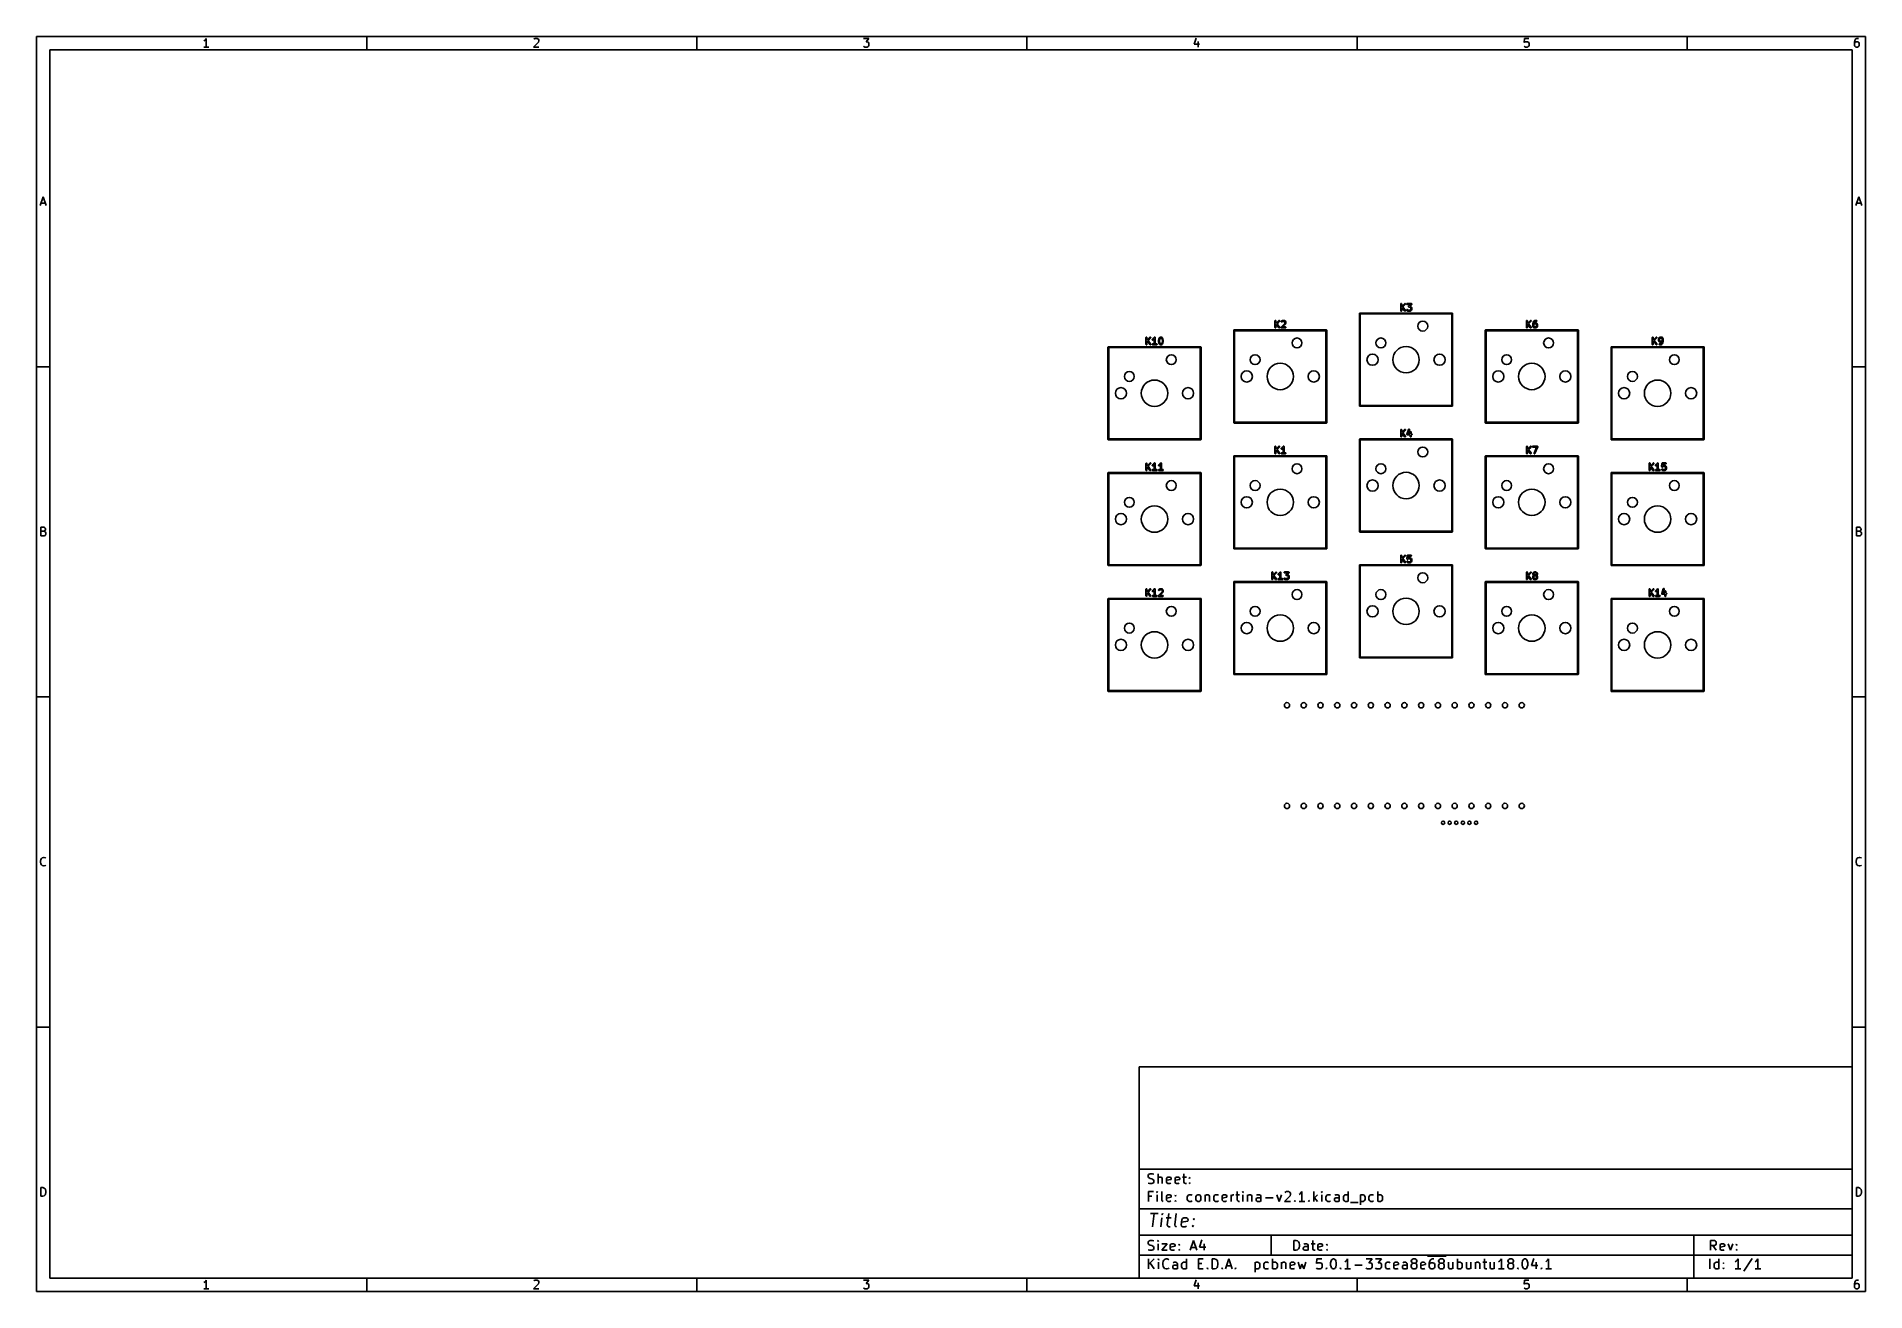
# Model space of a CAD drawing. Extents: x 10 to 287, y -200 to -10.
import ezdxf

# ---------------------------------------------------------------- set-up
doc = ezdxf.new("R2010")
doc.units = 0
doc.header["$MEASUREMENT"] = 0
doc.layers.add('BLACK', color=7, linetype='CONTINUOUS')

msp = doc.modelspace()

# ---------------------------------------------------------------- linework, layer by layer
at = {"layer": 'BLACK', "linetype": 'CONTINUOUS'}
for p, q in [((10, -10), (10, -200.007)), ((287.002, -10), (10, -10)), ((35.4464, -10.5976), (35.3226, -10.6595)), ((35.5702, -10.4738), (35.4464, -10.5976)), ((35.694, -10.2881), (35.5702, -10.4738)), ((35.694, -11.5881), (35.694, -10.2881)), ((60, -12), (60, -10)), ((86.0036, -10.8452), (85.2607, -11.5881)), ((85.3226, -10.4119), (85.3845, -10.35)), ((85.3845, -10.35), (85.5083, -10.2881)), ((85.5083, -10.2881), (85.8179, -10.2881)), ((85.8179, -10.2881), (85.9417, -10.35)), ((85.9417, -10.35), (86.0036, -10.4119)), ((86.0036, -10.4119), (86.0655, -10.5357)), ((86.0655, -10.6595), (86.0036, -10.8452)), ((86.0655, -10.5357), (86.0655, -10.6595)), ((110, -12), (110, -10)), ((135.261, -10.2881), (136.065, -10.2881)), ((136.065, -10.2881), (135.632, -10.7833)), ((135.632, -10.7833), (135.818, -10.7833)), ((135.818, -10.7833), (135.942, -10.8452)), ((135.942, -10.8452), (136.004, -10.9071)), ((136.004, -10.9071), (136.065, -11.031)), ((136.065, -11.031), (136.065, -11.3405)), ((160, -12), (160, -10)), ((185.632, -10.2262), (185.323, -11.1548)), ((185.942, -10.7214), (185.942, -11.5881)), ((210, -12), (210, -10)), ((235.385, -10.2881), (235.323, -10.9071)), ((235.323, -10.9071), (235.385, -10.8452)), ((236.004, -10.2881), (235.385, -10.2881)), ((235.385, -10.8452), (235.508, -10.7833)), ((235.508, -10.7833), (235.818, -10.7833)), ((235.818, -10.7833), (235.942, -10.8452)), ((235.942, -10.8452), (236.004, -10.9071)), ((236.004, -10.9071), (236.065, -11.031)), ((236.065, -11.031), (236.065, -11.3405)), ((260, -12), (260, -10)), ((285.385, -10.5976), (285.323, -10.8452)), ((285.323, -10.8452), (285.323, -11.3405)), ((285.385, -10.9071), (285.323, -11.031)), ((285.508, -10.4119), (285.385, -10.5976)), ((285.446, -10.8452), (285.385, -10.9071)), ((285.57, -10.7833), (285.446, -10.8452)), ((285.57, -10.35), (285.508, -10.4119)), ((285.694, -10.2881), (285.57, -10.35)), ((285.818, -10.7833), (285.57, -10.7833)), ((285.942, -10.2881), (285.694, -10.2881)), ((285.942, -10.8452), (285.818, -10.7833)), ((286.004, -10.9071), (285.942, -10.8452)), ((286.065, -11.031), (286.004, -10.9071)), ((286.065, -11.3405), (286.065, -11.031)), ((287.002, -200.007), (287.002, -10)), ((12, -12), (12, -198.007)), ((285.002, -12), (12, -12)), ((36.0655, -11.5881), (35.3226, -11.5881)), ((85.2607, -11.5881), (86.0655, -11.5881)), ((135.323, -11.5262), (135.261, -11.4643)), ((135.446, -11.5881), (135.323, -11.5262)), ((135.818, -11.5881), (135.446, -11.5881)), ((135.942, -11.5262), (135.818, -11.5881)), ((136.004, -11.4643), (135.942, -11.5262)), ((136.065, -11.3405), (136.004, -11.4643)), ((185.323, -11.1548), (186.127, -11.1548)), ((235.385, -11.5262), (235.323, -11.4643)), ((235.508, -11.5881), (235.385, -11.5262)), ((235.818, -11.5881), (235.508, -11.5881)), ((235.942, -11.5262), (235.818, -11.5881)), ((236.004, -11.4643), (235.942, -11.5262)), ((236.065, -11.3405), (236.004, -11.4643)), ((285.002, -198.007), (285.002, -12)), ((285.323, -11.3405), (285.385, -11.4643)), ((285.385, -11.4643), (285.446, -11.5262)), ((285.446, -11.5262), (285.57, -11.5881)), ((285.57, -11.5881), (285.818, -11.5881)), ((285.818, -11.5881), (285.942, -11.5262)), ((285.942, -11.5262), (286.004, -11.4643)), ((286.004, -11.4643), (286.065, -11.3405)), ((10.5667, -35.5881), (11, -34.2881)), ((10.6905, -35.2167), (11.3095, -35.2167)), ((11, -34.2881), (11.4333, -35.5881)), ((285.569, -35.5881), (286.002, -34.2881)), ((285.693, -35.2167), (286.312, -35.2167)), ((286.002, -34.2881), (286.436, -35.5881)), ((210.379, -51.9324), (210.381, -51.9274)), ((210.379, -51.9378), (210.379, -51.9324)), ((210.379, -65.9182), (210.379, -51.9378)), ((210.381, -51.9274), (210.382, -51.9222)), ((210.382, -51.9222), (210.384, -51.9176)), ((210.384, -51.9176), (210.386, -51.9125)), ((210.386, -51.9125), (210.39, -51.9084)), ((210.39, -51.9084), (210.392, -51.9038)), ((210.392, -51.9038), (210.396, -51.9004)), ((210.396, -51.9004), (210.4, -51.8963)), ((210.4, -51.8963), (210.404, -51.8937)), ((210.404, -51.8937), (210.409, -51.8902)), ((210.409, -51.8902), (210.414, -51.8884)), ((210.414, -51.8884), (210.418, -51.8857)), ((210.418, -51.8857), (210.423, -51.8848)), ((210.423, -51.8848), (210.428, -51.883)), ((210.428, -51.883), (210.434, -51.883)), ((210.434, -51.883), (210.434, -51.883)), ((210.434, -51.883), (224.414, -51.883)), ((210.499, -52.003), (210.499, -65.853)), ((224.349, -52.003), (210.499, -52.003)), ((216.611, -50.5064), (216.615, -50.4807)), ((216.611, -51.5064), (216.611, -50.5064)), ((216.615, -51.532), (216.611, -51.5064)), ((216.615, -50.4807), (216.628, -50.4582)), ((216.628, -51.5546), (216.615, -51.532)), ((216.628, -50.4582), (216.648, -50.4414)), ((216.648, -51.5713), (216.628, -51.5546)), ((216.648, -50.4414), (216.673, -50.4325)), ((216.673, -51.5802), (216.648, -51.5713)), ((216.673, -50.4325), (216.699, -50.4325)), ((216.699, -51.5802), (216.673, -51.5802)), ((216.699, -50.4325), (216.723, -50.4414)), ((216.723, -51.5713), (216.699, -51.5802)), ((216.723, -50.4414), (216.743, -50.4582)), ((216.743, -51.5546), (216.723, -51.5713)), ((216.743, -50.4582), (216.756, -50.4807)), ((216.756, -51.532), (216.743, -51.5546)), ((216.756, -50.4807), (216.761, -50.5064)), ((216.761, -51.5064), (216.756, -51.532)), ((216.761, -50.8967), (217.204, -50.4533)), ((216.761, -50.5064), (216.761, -50.8967)), ((216.821, -51.0491), (216.761, -51.1089)), ((216.761, -51.1089), (216.761, -51.5064)), ((217.197, -51.5514), (216.821, -51.0491)), ((217.31, -50.5594), (216.928, -50.942)), ((216.928, -50.942), (217.317, -51.4614)), ((217.216, -51.5692), (217.197, -51.5514)), ((217.204, -50.4533), (217.226, -50.4384)), ((217.24, -51.5794), (217.216, -51.5692)), ((217.226, -50.4384), (217.251, -50.4317)), ((217.266, -51.5808), (217.24, -51.5794)), ((217.251, -50.4317), (217.277, -50.4339)), ((217.291, -51.5733), (217.266, -51.5808)), ((217.277, -50.4339), (217.3, -50.4449)), ((217.312, -51.5577), (217.291, -51.5733)), ((217.3, -50.4449), (217.319, -50.4634)), ((217.325, -50.5381), (217.31, -50.5594)), ((217.326, -51.5358), (217.312, -51.5577)), ((217.317, -51.4614), (217.329, -51.4846)), ((217.319, -50.4634), (217.33, -50.487)), ((217.332, -50.5129), (217.325, -50.5381)), ((217.332, -51.5105), (217.326, -51.5358)), ((217.329, -51.4846), (217.332, -51.5105)), ((217.33, -50.487), (217.332, -50.5129)), ((217.516, -51.4177), (217.518, -51.3917)), ((217.523, -51.4428), (217.516, -51.4177)), ((217.517, -50.4934), (217.526, -50.4689)), ((217.517, -50.5194), (217.517, -50.4934)), ((217.526, -50.5439), (217.517, -50.5194)), ((217.518, -51.3917), (217.529, -51.3681)), ((217.538, -51.4642), (217.523, -51.4428)), ((217.526, -50.4689), (217.542, -50.4489)), ((217.542, -50.5638), (217.526, -50.5439)), ((217.529, -51.3681), (217.548, -51.3497)), ((217.585, -51.5118), (217.538, -51.4642)), ((217.542, -50.4489), (217.565, -50.4359)), ((217.565, -50.5769), (217.542, -50.5638)), ((217.548, -51.3497), (217.571, -51.3387)), ((217.565, -50.4359), (217.591, -50.4314)), ((217.591, -50.5814), (217.565, -50.5769)), ((217.571, -51.3387), (217.597, -51.3364)), ((217.595, -51.5187), (217.585, -51.5118)), ((217.591, -50.4314), (218.21, -50.4314)), ((218.044, -50.5814), (217.591, -50.5814)), ((217.605, -51.5258), (217.595, -51.5187)), ((217.597, -51.3364), (217.622, -51.3432)), ((217.7, -51.5735), (217.605, -51.5258)), ((217.622, -51.3432), (217.644, -51.3581)), ((217.644, -51.3581), (217.683, -51.3971)), ((217.683, -51.3971), (217.751, -51.4314)), ((217.704, -51.5747), (217.7, -51.5735)), ((217.708, -51.5769), (217.704, -51.5747)), ((217.717, -51.5784), (217.708, -51.5769)), ((217.725, -51.5809), (217.717, -51.5784)), ((217.729, -51.5806), (217.725, -51.5809)), ((217.734, -51.5814), (217.729, -51.5806)), ((218.019, -51.5814), (217.734, -51.5814)), ((217.751, -51.4314), (218.002, -51.4314)), ((217.801, -50.8858), (217.803, -50.8801)), ((217.803, -50.893), (217.801, -50.8858)), ((217.803, -50.8743), (217.805, -50.8674)), ((217.803, -50.8801), (217.803, -50.8743)), ((217.803, -50.9004), (217.803, -50.893)), ((217.804, -50.9058), (217.803, -50.9004)), ((217.805, -50.9115), (217.804, -50.9058)), ((217.805, -50.8674), (217.806, -50.8602)), ((217.809, -50.9179), (217.805, -50.9115)), ((217.806, -50.8602), (217.809, -50.8553)), ((217.809, -50.8553), (217.811, -50.8498)), ((217.811, -50.9248), (217.809, -50.9179)), ((217.811, -50.8498), (217.816, -50.8442)), ((217.815, -50.9293), (217.811, -50.9248)), ((217.818, -50.9343), (217.815, -50.9293)), ((217.816, -50.8442), (217.82, -50.8379)), ((217.823, -50.9392), (217.818, -50.9343)), ((217.82, -50.8379), (218.044, -50.5814)), ((217.828, -50.9448), (217.823, -50.9392)), ((217.833, -50.9477), (217.828, -50.9448)), ((217.838, -50.9515), (217.833, -50.9477)), ((217.844, -50.9541), (217.838, -50.9515)), ((217.851, -50.9578), (217.844, -50.9541)), ((217.856, -50.9588), (217.851, -50.9578)), ((217.862, -50.9609), (217.856, -50.9588)), ((217.869, -50.9611), (217.862, -50.9609)), ((217.876, -50.9623), (217.869, -50.9611)), ((218.002, -50.9623), (217.876, -50.9623)), ((218.07, -50.9966), (218.002, -50.9623)), ((218.002, -51.4314), (218.07, -51.3971)), ((218.023, -51.5806), (218.019, -51.5814)), ((218.028, -51.5809), (218.023, -51.5806)), ((218.036, -51.5784), (218.028, -51.5809)), ((218.045, -51.5769), (218.036, -51.5784)), ((218.266, -50.5558), (218.039, -50.8158)), ((218.039, -50.8158), (218.045, -50.8169)), ((218.045, -50.8169), (218.049, -50.819)), ((218.049, -51.5747), (218.045, -51.5769)), ((218.049, -50.819), (218.053, -50.8203)), ((218.053, -51.5735), (218.049, -51.5747)), ((218.053, -50.8203), (218.148, -50.8679)), ((218.148, -51.5258), (218.053, -51.5735)), ((218.1, -51.027), (218.07, -50.9966)), ((218.07, -51.3971), (218.1, -51.3667)), ((218.135, -51.0955), (218.1, -51.027)), ((218.1, -51.3667), (218.135, -51.2982)), ((218.135, -51.2982), (218.135, -51.0955)), ((218.148, -50.8679), (218.158, -50.875)), ((218.158, -51.5187), (218.148, -51.5258)), ((218.158, -50.875), (218.168, -50.8819)), ((218.168, -51.5118), (218.158, -51.5187)), ((218.168, -50.8819), (218.215, -50.9295)), ((218.215, -51.4642), (218.168, -51.5118)), ((218.21, -50.4314), (218.217, -50.4327)), ((218.215, -50.9295), (218.222, -50.9394)), ((218.222, -51.4543), (218.215, -51.4642)), ((218.217, -50.4327), (218.224, -50.4328)), ((218.222, -50.9394), (218.229, -50.949)), ((218.229, -51.4447), (218.222, -51.4543)), ((218.224, -50.4328), (218.23, -50.4349)), ((218.229, -50.949), (218.277, -51.0443)), ((218.277, -51.3494), (218.229, -51.4447)), ((218.23, -50.4349), (218.235, -50.4359)), ((218.235, -50.4359), (218.242, -50.4396)), ((218.242, -50.4396), (218.249, -50.4422)), ((218.249, -50.4422), (218.253, -50.446)), ((218.253, -50.446), (218.258, -50.4489)), ((218.258, -50.4489), (218.263, -50.4545)), ((218.263, -50.4545), (218.268, -50.4594)), ((218.27, -50.5495), (218.266, -50.5558)), ((218.268, -50.4594), (218.271, -50.4644)), ((218.275, -50.5439), (218.27, -50.5495)), ((218.271, -50.4644), (218.275, -50.4689)), ((218.275, -50.4689), (218.277, -50.4758)), ((218.277, -50.5384), (218.275, -50.5439)), ((218.277, -50.4758), (218.281, -50.4822)), ((218.28, -50.5335), (218.277, -50.5384)), ((218.277, -51.0443), (218.278, -51.0484)), ((218.278, -51.3453), (218.277, -51.3494)), ((218.278, -51.0484), (218.28, -51.0522)), ((218.28, -51.3416), (218.278, -51.3453)), ((218.281, -50.5263), (218.28, -50.5335)), ((218.28, -51.0522), (218.282, -51.0608)), ((218.282, -51.3329), (218.28, -51.3416)), ((218.281, -50.4822), (218.282, -50.4879)), ((218.284, -50.5194), (218.281, -50.5263)), ((218.282, -50.4879), (218.284, -50.4934)), ((218.282, -51.0608), (218.284, -51.0692)), ((218.284, -51.3245), (218.282, -51.3329)), ((218.284, -50.4934), (218.284, -50.5007)), ((218.284, -50.5007), (218.285, -50.5079)), ((218.285, -50.5079), (218.284, -50.5136)), ((218.284, -50.5136), (218.284, -50.5194)), ((218.284, -51.0692), (218.284, -51.0735)), ((218.284, -51.0735), (218.285, -51.0778)), ((218.285, -51.3159), (218.284, -51.3202)), ((218.284, -51.3202), (218.284, -51.3245)), ((218.285, -51.0778), (218.285, -51.3159)), ((224.349, -65.853), (224.349, -52.003)), ((224.414, -51.883), (224.42, -51.883)), ((224.414, -51.883), (224.414, -51.883)), ((224.42, -51.883), (224.425, -51.8848)), ((224.425, -51.8848), (224.43, -51.8857)), ((224.43, -51.8857), (224.434, -51.8884)), ((224.434, -51.8884), (224.439, -51.8902)), ((224.439, -51.8902), (224.444, -51.8937)), ((224.444, -51.8937), (224.448, -51.8963)), ((224.448, -51.8963), (224.452, -51.9004)), ((224.452, -51.9004), (224.456, -51.9038)), ((224.456, -51.9038), (224.458, -51.9085)), ((224.458, -51.9085), (224.462, -51.9125)), ((224.462, -51.9125), (224.464, -51.9175)), ((224.464, -51.9175), (224.466, -51.9222)), ((224.466, -51.9222), (224.467, -51.9274)), ((224.467, -51.9274), (224.469, -51.9324)), ((224.469, -51.9324), (224.469, -51.9377)), ((224.469, -51.9377), (224.469, -51.9378)), ((224.469, -51.9378), (224.469, -65.9182)), ((191.329, -54.4724), (191.331, -54.4674)), ((191.329, -54.4778), (191.329, -54.4724)), ((191.329, -68.4582), (191.329, -54.4778)), ((191.331, -54.4674), (191.332, -54.4622)), ((191.332, -54.4622), (191.334, -54.4576)), ((191.334, -54.4576), (191.336, -54.4525)), ((191.336, -54.4525), (191.34, -54.4484)), ((191.34, -54.4484), (191.342, -54.4438)), ((191.342, -54.4438), (191.346, -54.4404)), ((191.346, -54.4404), (191.35, -54.4363)), ((191.35, -54.4363), (191.354, -54.4337)), ((191.354, -54.4337), (191.359, -54.4302)), ((191.359, -54.4302), (191.364, -54.4284)), ((191.364, -54.4284), (191.368, -54.4257)), ((191.368, -54.4257), (191.373, -54.4248)), ((191.373, -54.4248), (191.378, -54.423)), ((191.378, -54.423), (191.384, -54.423)), ((191.384, -54.423), (191.384, -54.423)), ((191.384, -54.423), (205.364, -54.423)), ((191.449, -54.543), (191.449, -68.393)), ((205.299, -54.543), (191.449, -54.543)), ((197.561, -53.0464), (197.565, -53.0207)), ((197.561, -54.0464), (197.561, -53.0464)), ((197.565, -54.072), (197.561, -54.0464)), ((197.565, -53.0207), (197.578, -52.9982)), ((197.578, -54.0946), (197.565, -54.072)), ((197.578, -52.9982), (197.598, -52.9814)), ((197.598, -54.1113), (197.578, -54.0946)), ((197.598, -52.9814), (197.623, -52.9725)), ((197.623, -54.1202), (197.598, -54.1113)), ((197.623, -52.9725), (197.649, -52.9725)), ((197.649, -54.1202), (197.623, -54.1202)), ((197.649, -52.9725), (197.673, -52.9814)), ((197.673, -54.1113), (197.649, -54.1202)), ((197.673, -52.9814), (197.693, -52.9982)), ((197.693, -54.0946), (197.673, -54.1113)), ((197.693, -52.9982), (197.706, -53.0207)), ((197.706, -54.072), (197.693, -54.0946)), ((197.706, -53.0207), (197.711, -53.0464)), ((197.711, -54.0464), (197.706, -54.072)), ((197.711, -53.4367), (198.154, -52.9933)), ((197.711, -53.0464), (197.711, -53.4367)), ((197.771, -53.5891), (197.711, -53.6489)), ((197.711, -53.6489), (197.711, -54.0464)), ((198.147, -54.0914), (197.771, -53.5891)), ((198.26, -53.0994), (197.878, -53.482)), ((197.878, -53.482), (198.267, -54.0014)), ((198.166, -54.1092), (198.147, -54.0914)), ((198.154, -52.9933), (198.176, -52.9784)), ((198.19, -54.1194), (198.166, -54.1092)), ((198.176, -52.9784), (198.201, -52.9717)), ((198.216, -54.1208), (198.19, -54.1194)), ((198.201, -52.9717), (198.227, -52.9739)), ((198.241, -54.1133), (198.216, -54.1208)), ((198.227, -52.9739), (198.25, -52.9849)), ((198.262, -54.0977), (198.241, -54.1133)), ((198.25, -52.9849), (198.269, -53.0034)), ((198.275, -53.0781), (198.26, -53.0994)), ((198.276, -54.0758), (198.262, -54.0977)), ((198.267, -54.0014), (198.279, -54.0246)), ((198.269, -53.0034), (198.28, -53.027)), ((198.282, -53.0529), (198.275, -53.0781)), ((198.282, -54.0505), (198.276, -54.0758)), ((198.279, -54.0246), (198.282, -54.0505)), ((198.28, -53.027), (198.282, -53.0529)), ((198.466, -54.0398), (198.467, -54.0367)), ((198.467, -54.0496), (198.466, -54.0398)), ((198.467, -54.0334), (198.47, -54.0241)), ((198.467, -54.0367), (198.467, -54.0334)), ((198.467, -54.0594), (198.467, -54.0496)), ((198.468, -54.0625), (198.467, -54.0594)), ((198.468, -54.0658), (198.468, -54.0625)), ((198.472, -54.0747), (198.468, -54.0658)), ((198.47, -54.0241), (198.473, -54.0147)), ((198.476, -54.0839), (198.472, -54.0747)), ((198.473, -54.0147), (198.475, -54.012)), ((198.475, -54.012), (198.476, -54.0089)), ((198.476, -54.0089), (198.482, -54.0014)), ((198.478, -54.0864), (198.476, -54.0839)), ((198.479, -54.0894), (198.478, -54.0864)), ((198.486, -54.0963), (198.479, -54.0894)), ((198.482, -54.0014), (198.488, -53.9933)), ((198.492, -54.1038), (198.486, -54.0963)), ((198.488, -53.9933), (199.047, -53.4344)), ((198.495, -54.1055), (198.492, -54.1038)), ((198.498, -54.1078), (198.495, -54.1055)), ((198.507, -54.112), (198.498, -54.1078)), ((198.515, -54.1169), (198.507, -54.112)), ((198.514, -53.1351), (198.52, -53.1099)), ((198.516, -53.161), (198.514, -53.1351)), ((198.518, -54.1174), (198.515, -54.1169)), ((198.527, -53.1846), (198.516, -53.161)), ((198.521, -54.1188), (198.518, -54.1174)), ((198.52, -53.1099), (198.535, -53.0886)), ((198.531, -54.1197), (198.521, -54.1188)), ((198.545, -53.2031), (198.527, -53.1846)), ((198.541, -54.1214), (198.531, -54.1197)), ((198.535, -53.0886), (198.583, -53.041)), ((199.16, -54.1214), (198.541, -54.1214)), ((198.569, -53.2141), (198.545, -53.2031)), ((198.595, -53.2163), (198.569, -53.2141)), ((198.583, -53.041), (198.593, -53.0341)), ((198.593, -53.0341), (198.602, -53.0269)), ((198.62, -53.2096), (198.595, -53.2163)), ((198.602, -53.0269), (198.698, -52.9793)), ((198.641, -53.1947), (198.62, -53.2096)), ((198.68, -53.1556), (198.641, -53.1947)), ((198.749, -53.1214), (198.68, -53.1556)), ((198.698, -52.9793), (198.702, -52.9781)), ((198.702, -52.9781), (198.705, -52.9759)), ((198.705, -52.9759), (198.714, -52.9744)), ((198.714, -52.9744), (198.723, -52.9719)), ((199.165, -53.528), (198.722, -53.9714)), ((198.722, -53.9714), (199.16, -53.9714)), ((198.723, -52.9719), (198.727, -52.9721)), ((198.727, -52.9721), (198.731, -52.9714)), ((198.731, -52.9714), (198.969, -52.9714)), ((198.952, -53.1214), (198.749, -53.1214)), ((199.02, -53.1556), (198.952, -53.1214)), ((198.969, -52.9714), (198.973, -52.9721)), ((198.973, -52.9721), (198.978, -52.9719)), ((198.978, -52.9719), (198.986, -52.9744)), ((198.986, -52.9744), (198.995, -52.9759)), ((198.995, -52.9759), (198.999, -52.9781)), ((198.999, -52.9781), (199.003, -52.9793)), ((199.003, -52.9793), (199.098, -53.0269)), ((199.05, -53.186), (199.02, -53.1556)), ((199.047, -53.4344), (199.085, -53.3199)), ((199.085, -53.2546), (199.05, -53.186)), ((199.085, -53.3199), (199.085, -53.2546)), ((199.098, -53.0269), (199.108, -53.0341)), ((199.108, -53.0341), (199.118, -53.041)), ((199.118, -53.041), (199.165, -53.0886)), ((199.16, -53.9714), (199.185, -53.9759)), ((199.185, -54.1169), (199.16, -54.1214)), ((199.165, -53.0886), (199.172, -53.0984)), ((199.168, -53.5244), (199.165, -53.528)), ((199.171, -53.5216), (199.168, -53.5244)), ((199.175, -53.5138), (199.171, -53.5216)), ((199.172, -53.0984), (199.179, -53.1081)), ((199.18, -53.5066), (199.175, -53.5138)), ((199.179, -53.1081), (199.227, -53.2033)), ((199.181, -53.5025), (199.18, -53.5066)), ((199.183, -53.4987), (199.181, -53.5025)), ((199.231, -53.3558), (199.183, -53.4987)), ((199.185, -53.9759), (199.208, -53.9889)), ((199.208, -54.1038), (199.185, -54.1169)), ((199.208, -53.9889), (199.225, -54.0089)), ((199.225, -54.0839), (199.208, -54.1038)), ((199.225, -54.0089), (199.234, -54.0334)), ((199.234, -54.0594), (199.225, -54.0839)), ((199.227, -53.2033), (199.228, -53.2075)), ((199.228, -53.2075), (199.23, -53.2112)), ((199.23, -53.2112), (199.232, -53.2199)), ((199.233, -53.3439), (199.231, -53.3558)), ((199.232, -53.2199), (199.234, -53.2283)), ((199.235, -53.3321), (199.233, -53.3439)), ((199.234, -53.2283), (199.234, -53.2326)), ((199.234, -53.2326), (199.235, -53.2369)), ((199.234, -54.0334), (199.234, -54.0594)), ((199.235, -53.2369), (199.235, -53.3321)), ((205.299, -68.393), (205.299, -54.543)), ((205.364, -54.423), (205.37, -54.423)), ((205.364, -54.423), (205.364, -54.423)), ((205.37, -54.423), (205.375, -54.4248)), ((205.375, -54.4248), (205.38, -54.4257)), ((205.38, -54.4257), (205.384, -54.4284)), ((205.384, -54.4284), (205.389, -54.4302)), ((205.389, -54.4302), (205.394, -54.4337)), ((205.394, -54.4337), (205.398, -54.4363)), ((205.398, -54.4363), (205.402, -54.4404)), ((205.402, -54.4404), (205.406, -54.4438)), ((205.406, -54.4438), (205.408, -54.4485)), ((205.408, -54.4485), (205.412, -54.4525)), ((205.412, -54.4525), (205.414, -54.4575)), ((205.414, -54.4575), (205.416, -54.4622)), ((205.416, -54.4622), (205.417, -54.4674)), ((205.417, -54.4674), (205.419, -54.4724)), ((205.419, -54.4724), (205.419, -54.4777)), ((205.419, -54.4777), (205.419, -54.4778)), ((205.419, -54.4778), (205.419, -68.4582)), ((229.429, -54.4724), (229.431, -54.4674)), ((229.429, -54.4778), (229.429, -54.4724)), ((229.429, -68.4582), (229.429, -54.4778)), ((229.431, -54.4674), (229.432, -54.4622)), ((229.432, -54.4622), (229.434, -54.4576)), ((229.434, -54.4576), (229.436, -54.4525)), ((229.436, -54.4525), (229.44, -54.4484)), ((229.44, -54.4484), (229.442, -54.4438)), ((229.442, -54.4438), (229.446, -54.4404)), ((229.446, -54.4404), (229.45, -54.4363)), ((229.45, -54.4363), (229.454, -54.4337)), ((229.454, -54.4337), (229.459, -54.4302)), ((229.459, -54.4302), (229.464, -54.4284)), ((229.464, -54.4284), (229.468, -54.4257)), ((229.468, -54.4257), (229.473, -54.4248)), ((229.473, -54.4248), (229.478, -54.423)), ((229.478, -54.423), (229.484, -54.423)), ((229.484, -54.423), (229.484, -54.423)), ((229.484, -54.423), (243.464, -54.423)), ((229.549, -54.543), (229.549, -68.393)), ((243.399, -54.543), (229.549, -54.543)), ((235.661, -53.0464), (235.665, -53.0207)), ((235.661, -54.0464), (235.661, -53.0464)), ((235.665, -54.072), (235.661, -54.0464)), ((235.665, -53.0207), (235.678, -52.9982)), ((235.678, -54.0946), (235.665, -54.072)), ((235.678, -52.9982), (235.698, -52.9814)), ((235.698, -54.1113), (235.678, -54.0946)), ((235.698, -52.9814), (235.723, -52.9725)), ((235.723, -54.1202), (235.698, -54.1113)), ((235.723, -52.9725), (235.749, -52.9725)), ((235.749, -54.1202), (235.723, -54.1202)), ((235.749, -52.9725), (235.773, -52.9814)), ((235.773, -54.1113), (235.749, -54.1202)), ((235.773, -52.9814), (235.793, -52.9982)), ((235.793, -54.0946), (235.773, -54.1113)), ((235.793, -52.9982), (235.806, -53.0207)), ((235.806, -54.072), (235.793, -54.0946)), ((235.806, -53.0207), (235.811, -53.0464)), ((235.811, -54.0464), (235.806, -54.072)), ((235.811, -53.4367), (236.254, -52.9933)), ((235.811, -53.0464), (235.811, -53.4367)), ((235.871, -53.5891), (235.811, -53.6489)), ((235.811, -53.6489), (235.811, -54.0464)), ((236.247, -54.0914), (235.871, -53.5891)), ((236.36, -53.0994), (235.978, -53.482)), ((235.978, -53.482), (236.367, -54.0014)), ((236.266, -54.1092), (236.247, -54.0914)), ((236.254, -52.9933), (236.276, -52.9784)), ((236.29, -54.1194), (236.266, -54.1092)), ((236.276, -52.9784), (236.301, -52.9717)), ((236.316, -54.1208), (236.29, -54.1194)), ((236.301, -52.9717), (236.327, -52.9739)), ((236.341, -54.1133), (236.316, -54.1208)), ((236.327, -52.9739), (236.35, -52.9849)), ((236.362, -54.0977), (236.341, -54.1133)), ((236.35, -52.9849), (236.369, -53.0034)), ((236.375, -53.0781), (236.36, -53.0994)), ((236.376, -54.0758), (236.362, -54.0977)), ((236.367, -54.0014), (236.379, -54.0246)), ((236.369, -53.0034), (236.38, -53.027)), ((236.382, -53.0529), (236.375, -53.0781)), ((236.382, -54.0505), (236.376, -54.0758)), ((236.379, -54.0246), (236.382, -54.0505)), ((236.38, -53.027), (236.382, -53.0529)), ((236.613, -53.475), (236.615, -53.4659)), ((236.613, -53.8559), (236.613, -53.475)), ((236.614, -53.8602), (236.613, -53.8559)), ((236.614, -53.8645), (236.614, -53.8602)), ((236.616, -53.8729), (236.614, -53.8645)), ((236.615, -53.4659), (236.616, -53.4568)), ((236.616, -53.4568), (236.663, -53.2663)), ((236.618, -53.8816), (236.616, -53.8729)), ((236.62, -53.8853), (236.618, -53.8816)), ((236.621, -53.8894), (236.62, -53.8853)), ((236.669, -53.9847), (236.621, -53.8894)), ((236.663, -53.2663), (236.668, -53.2547)), ((236.668, -53.2547), (236.673, -53.2429)), ((236.676, -53.9943), (236.669, -53.9847)), ((236.673, -53.2429), (236.769, -53.1)), ((236.683, -54.0042), (236.676, -53.9943)), ((236.73, -54.0518), (236.683, -54.0042)), ((236.74, -54.0587), (236.73, -54.0518)), ((236.75, -54.0658), (236.74, -54.0587)), ((236.845, -54.1135), (236.75, -54.0658)), ((236.798, -53.567), (236.763, -53.6355)), ((236.763, -53.6355), (236.763, -53.8382)), ((236.763, -53.8382), (236.798, -53.9067)), ((236.769, -53.1), (236.774, -53.0947)), ((236.774, -53.0947), (236.778, -53.0886)), ((236.778, -53.0886), (236.826, -53.041)), ((236.806, -53.3153), (236.787, -53.3894)), ((236.787, -53.3894), (236.845, -53.3603)), ((236.828, -53.5366), (236.798, -53.567)), ((236.798, -53.9067), (236.828, -53.9371)), ((236.889, -53.1894), (236.806, -53.3153)), ((236.826, -53.041), (236.836, -53.0341)), ((236.896, -53.5023), (236.828, -53.5366)), ((236.828, -53.9371), (236.896, -53.9714)), ((236.836, -53.0341), (236.845, -53.0269)), ((236.845, -53.0269), (236.94, -52.9793)), ((236.845, -53.3603), (236.849, -53.359)), ((236.849, -54.1147), (236.845, -54.1135)), ((236.849, -53.359), (236.853, -53.3569)), ((236.853, -54.1169), (236.849, -54.1147)), ((236.853, -53.3569), (236.862, -53.3553)), ((236.862, -54.1184), (236.853, -54.1169)), ((236.862, -53.3553), (236.87, -53.3528)), ((236.87, -54.1209), (236.862, -54.1184)), ((236.87, -53.3528), (236.875, -53.3531)), ((236.875, -54.1206), (236.87, -54.1209)), ((236.875, -53.3531), (236.879, -53.3523)), ((236.879, -54.1214), (236.875, -54.1206)), ((236.879, -53.3523), (237.069, -53.3523)), ((237.069, -54.1214), (236.879, -54.1214)), ((236.923, -53.1556), (236.889, -53.1894)), ((237.052, -53.5023), (236.896, -53.5023)), ((236.896, -53.9714), (237.052, -53.9714)), ((236.992, -53.1214), (236.923, -53.1556)), ((236.94, -52.9793), (236.945, -52.9781)), ((236.945, -52.9781), (236.948, -52.9759)), ((236.948, -52.9759), (236.957, -52.9744)), ((236.957, -52.9744), (236.965, -52.9719)), ((236.965, -52.9719), (236.97, -52.9721)), ((236.97, -52.9721), (236.974, -52.9714)), ((236.974, -52.9714), (237.164, -52.9714)), ((237.164, -53.1214), (236.992, -53.1214)), ((237.12, -53.5366), (237.052, -53.5023)), ((237.052, -53.9714), (237.12, -53.9371)), ((237.069, -53.3523), (237.073, -53.3531)), ((237.073, -54.1206), (237.069, -54.1214)), ((237.073, -53.3531), (237.078, -53.3528)), ((237.078, -54.1209), (237.073, -54.1206)), ((237.078, -53.3528), (237.086, -53.3553)), ((237.086, -54.1184), (237.078, -54.1209)), ((237.086, -53.3553), (237.095, -53.3569)), ((237.095, -54.1169), (237.086, -54.1184)), ((237.095, -53.3569), (237.099, -53.359)), ((237.099, -54.1147), (237.095, -54.1169)), ((237.099, -53.359), (237.103, -53.3603)), ((237.103, -54.1135), (237.099, -54.1147)), ((237.103, -53.3603), (237.198, -53.4079)), ((237.198, -54.0658), (237.103, -54.1135)), ((237.15, -53.567), (237.12, -53.5366)), ((237.12, -53.9371), (237.15, -53.9067)), ((237.185, -53.6355), (237.15, -53.567)), ((237.15, -53.9067), (237.185, -53.8382)), ((237.164, -52.9714), (237.19, -52.9759)), ((237.19, -53.1169), (237.164, -53.1214)), ((237.185, -53.8382), (237.185, -53.6355)), ((237.19, -52.9759), (237.213, -52.9889)), ((237.213, -53.1038), (237.19, -53.1169)), ((237.198, -53.4079), (237.208, -53.415)), ((237.208, -54.0587), (237.198, -54.0658)), ((237.208, -53.415), (237.218, -53.4219)), ((237.218, -54.0518), (237.208, -54.0587)), ((237.213, -52.9889), (237.229, -53.0089)), ((237.229, -53.0839), (237.213, -53.1038)), ((237.218, -53.4219), (237.265, -53.4695)), ((237.265, -54.0042), (237.218, -54.0518)), ((237.229, -53.0089), (237.238, -53.0334)), ((237.238, -53.0594), (237.229, -53.0839)), ((237.238, -53.0334), (237.238, -53.0594)), ((237.265, -53.4695), (237.272, -53.4794)), ((237.272, -53.9943), (237.265, -54.0042)), ((237.272, -53.4794), (237.279, -53.489)), ((237.279, -53.9847), (237.272, -53.9943)), ((237.279, -53.489), (237.327, -53.5843)), ((237.327, -53.8894), (237.279, -53.9847)), ((237.327, -53.5843), (237.328, -53.5884)), ((237.328, -53.8853), (237.327, -53.8894)), ((237.328, -53.5884), (237.33, -53.5922)), ((237.33, -53.8816), (237.328, -53.8853)), ((237.33, -53.5922), (237.332, -53.6008)), ((237.332, -53.8729), (237.33, -53.8816)), ((237.332, -53.6008), (237.334, -53.6092)), ((237.334, -53.8645), (237.332, -53.8729)), ((237.334, -53.6092), (237.334, -53.6135)), ((237.334, -53.6135), (237.335, -53.6178)), ((237.335, -53.8559), (237.334, -53.8602)), ((237.334, -53.8602), (237.334, -53.8645)), ((237.335, -53.6178), (237.335, -53.8559)), ((243.399, -68.393), (243.399, -54.543)), ((243.464, -54.423), (243.47, -54.423)), ((243.464, -54.423), (243.464, -54.423)), ((243.47, -54.423), (243.475, -54.4248)), ((243.475, -54.4248), (243.48, -54.4257)), ((243.48, -54.4257), (243.484, -54.4284)), ((243.484, -54.4284), (243.489, -54.4302)), ((243.489, -54.4302), (243.494, -54.4337)), ((243.494, -54.4337), (243.498, -54.4363)), ((243.498, -54.4363), (243.502, -54.4404)), ((243.502, -54.4404), (243.506, -54.4438)), ((243.506, -54.4438), (243.508, -54.4485)), ((243.508, -54.4485), (243.512, -54.4525)), ((243.512, -54.4525), (243.514, -54.4575)), ((243.514, -54.4575), (243.516, -54.4622)), ((243.516, -54.4622), (243.517, -54.4674)), ((243.517, -54.4674), (243.519, -54.4724)), ((243.519, -54.4724), (243.519, -54.4777)), ((243.519, -54.4777), (243.519, -54.4778)), ((243.519, -54.4778), (243.519, -68.4582)), ((172.279, -57.0124), (172.281, -57.0074)), ((172.279, -57.0178), (172.279, -57.0124)), ((172.279, -70.9982), (172.279, -57.0178)), ((172.281, -57.0074), (172.282, -57.0022)), ((172.282, -57.0022), (172.284, -56.9976)), ((172.284, -56.9976), (172.286, -56.9925)), ((172.286, -56.9925), (172.29, -56.9884)), ((172.29, -56.9884), (172.292, -56.9838)), ((172.292, -56.9838), (172.296, -56.9804)), ((172.296, -56.9804), (172.3, -56.9763)), ((172.3, -56.9763), (172.304, -56.9737)), ((172.304, -56.9737), (172.309, -56.9702)), ((172.309, -56.9702), (172.314, -56.9684)), ((172.314, -56.9684), (172.318, -56.9657)), ((172.318, -56.9657), (172.323, -56.9648)), ((172.323, -56.9648), (172.328, -56.963)), ((172.328, -56.963), (172.334, -56.963)), ((172.334, -56.963), (172.334, -56.963)), ((172.334, -56.963), (186.314, -56.963)), ((172.399, -57.083), (172.399, -70.933)), ((186.249, -57.083), (172.399, -57.083)), ((178.035, -55.5864), (178.039, -55.5607)), ((178.035, -56.5864), (178.035, -55.5864)), ((178.039, -56.612), (178.035, -56.5864)), ((178.039, -55.5607), (178.052, -55.5382)), ((178.052, -56.6346), (178.039, -56.612)), ((178.052, -55.5382), (178.072, -55.5214)), ((178.072, -56.6513), (178.052, -56.6346)), ((178.072, -55.5214), (178.097, -55.5125)), ((178.097, -56.6602), (178.072, -56.6513)), ((178.097, -55.5125), (178.123, -55.5125)), ((178.123, -56.6602), (178.097, -56.6602)), ((178.123, -55.5125), (178.147, -55.5214)), ((178.147, -56.6513), (178.123, -56.6602)), ((178.147, -55.5214), (178.167, -55.5382)), ((178.167, -56.6346), (178.147, -56.6513)), ((178.167, -55.5382), (178.18, -55.5607)), ((178.18, -56.612), (178.167, -56.6346)), ((178.18, -55.5607), (178.185, -55.5864)), ((178.185, -56.5864), (178.18, -56.612)), ((178.185, -55.9767), (178.628, -55.5333)), ((178.185, -55.5864), (178.185, -55.9767)), ((178.244, -56.1291), (178.185, -56.1889)), ((178.185, -56.1889), (178.185, -56.5864)), ((178.621, -56.6314), (178.244, -56.1291)), ((178.734, -55.6394), (178.352, -56.022)), ((178.352, -56.022), (178.741, -56.5414)), ((178.64, -56.6492), (178.621, -56.6314)), ((178.628, -55.5333), (178.649, -55.5184)), ((178.664, -56.6594), (178.64, -56.6492)), ((178.649, -55.5184), (178.675, -55.5117)), ((178.69, -56.6608), (178.664, -56.6594)), ((178.675, -55.5117), (178.701, -55.5139)), ((178.715, -56.6533), (178.69, -56.6608)), ((178.701, -55.5139), (178.724, -55.5249)), ((178.736, -56.6377), (178.715, -56.6533)), ((178.724, -55.5249), (178.743, -55.5434)), ((178.749, -55.6181), (178.734, -55.6394)), ((178.75, -56.6158), (178.736, -56.6377)), ((178.741, -56.5414), (178.753, -56.5646)), ((178.743, -55.5434), (178.754, -55.567)), ((178.756, -55.5929), (178.749, -55.6181)), ((178.756, -56.5905), (178.75, -56.6158)), ((178.753, -56.5646), (178.756, -56.5905)), ((178.754, -55.567), (178.756, -55.5929)), ((178.987, -55.8676), (178.993, -55.8423)), ((178.99, -55.8935), (178.987, -55.8676)), ((178.988, -56.5734), (178.997, -56.5489)), ((178.988, -56.5994), (178.988, -56.5734)), ((178.997, -56.6239), (178.988, -56.5994)), ((179.002, -55.9168), (178.99, -55.8935)), ((178.993, -55.8423), (179.008, -55.8205)), ((178.997, -56.5489), (179.014, -56.5289)), ((179.014, -56.6438), (178.997, -56.6239)), ((179.021, -55.9347), (179.002, -55.9168)), ((179.008, -55.8205), (179.029, -55.805)), ((179.014, -56.5289), (179.036, -56.5159)), ((179.036, -56.6569), (179.014, -56.6438)), ((179.045, -55.945), (179.021, -55.9347)), ((179.029, -55.805), (179.113, -55.7628)), ((179.036, -56.5159), (179.062, -56.5114)), ((179.062, -56.6614), (179.036, -56.6569)), ((179.071, -55.9466), (179.045, -55.945)), ((179.062, -56.5114), (179.273, -56.5114)), ((179.634, -56.6614), (179.062, -56.6614)), ((179.096, -55.9392), (179.071, -55.9466)), ((179.191, -55.8916), (179.096, -55.9392)), ((179.113, -55.7628), (179.194, -55.6815)), ((179.201, -55.8844), (179.191, -55.8916)), ((179.194, -55.6815), (179.285, -55.5448)), ((179.21, -55.8775), (179.201, -55.8844)), ((179.273, -55.8151), (179.21, -55.8775)), ((179.273, -56.5114), (179.273, -55.8151)), ((179.285, -55.5448), (179.288, -55.5418)), ((179.288, -55.5418), (179.29, -55.5382)), ((179.29, -55.5382), (179.297, -55.5324)), ((179.297, -55.5324), (179.303, -55.5259)), ((179.303, -55.5259), (179.307, -55.5241)), ((179.307, -55.5241), (179.31, -55.5214)), ((179.31, -55.5214), (179.319, -55.5184)), ((179.319, -55.5184), (179.327, -55.5144)), ((179.327, -55.5144), (179.331, -55.5139)), ((179.331, -55.5139), (179.335, -55.5125)), ((179.335, -55.5125), (179.344, -55.5125)), ((179.344, -55.5125), (179.353, -55.5115)), ((179.353, -55.5115), (179.357, -55.5125)), ((179.357, -55.5125), (179.361, -55.5125)), ((179.361, -55.5125), (179.369, -55.5156)), ((179.369, -55.5156), (179.378, -55.5177)), ((179.378, -55.5177), (179.381, -55.52)), ((179.381, -55.52), (179.385, -55.5214)), ((179.385, -55.5214), (179.392, -55.5272)), ((179.392, -55.5272), (179.4, -55.5321)), ((179.4, -55.5321), (179.402, -55.5355)), ((179.402, -55.5355), (179.405, -55.5382)), ((179.405, -55.5382), (179.41, -55.5459)), ((179.41, -55.5459), (179.415, -55.5531)), ((179.415, -55.5531), (179.416, -55.5571)), ((179.416, -55.5571), (179.418, -55.5607)), ((179.418, -55.5607), (179.42, -55.5695)), ((179.42, -55.5695), (179.422, -55.5781)), ((179.422, -55.5781), (179.422, -55.5823)), ((179.422, -55.5823), (179.423, -55.5864)), ((179.423, -55.5864), (179.423, -56.5114)), ((179.423, -56.5114), (179.634, -56.5114)), ((179.634, -56.5114), (179.659, -56.5159)), ((179.659, -56.6569), (179.634, -56.6614)), ((179.659, -56.5159), (179.682, -56.5289)), ((179.682, -56.6438), (179.659, -56.6569)), ((179.682, -56.5289), (179.698, -56.5489)), ((179.698, -56.6239), (179.682, -56.6438)), ((179.698, -56.5489), (179.707, -56.5734)), ((179.707, -56.5994), (179.698, -56.6239)), ((179.707, -56.5734), (179.707, -56.5994)), ((179.939, -55.9673), (179.941, -55.9583)), ((179.939, -56.2054), (179.939, -55.9673)), ((179.941, -56.2145), (179.939, -56.2054)), ((179.941, -55.9583), (179.942, -55.9491)), ((179.942, -56.2236), (179.941, -56.2145)), ((179.942, -55.9491), (179.989, -55.7587)), ((179.989, -56.4141), (179.942, -56.2236)), ((179.989, -55.7587), (179.993, -55.7512)), ((179.993, -56.4216), (179.989, -56.4141)), ((179.993, -55.7512), (179.995, -55.7433)), ((179.995, -56.4294), (179.993, -56.4216)), ((179.995, -55.7433), (180.043, -55.6481)), ((180.043, -56.5247), (179.995, -56.4294)), ((180.043, -55.6481), (180.05, -55.6384)), ((180.05, -56.5343), (180.043, -56.5247)), ((180.05, -55.6384), (180.057, -55.6286)), ((180.057, -56.5442), (180.05, -56.5343)), ((180.057, -55.6286), (180.104, -55.581)), ((180.104, -56.5918), (180.057, -56.5442)), ((180.133, -55.803), (180.089, -55.9766)), ((180.089, -55.9766), (180.089, -56.1962)), ((180.089, -56.1962), (180.133, -56.3697)), ((180.104, -55.581), (180.114, -55.5741)), ((180.114, -56.5987), (180.104, -56.5918)), ((180.114, -55.5741), (180.124, -55.5669)), ((180.124, -56.6058), (180.114, -56.5987)), ((180.124, -55.5669), (180.219, -55.5193)), ((180.219, -56.6535), (180.124, -56.6058)), ((180.171, -55.726), (180.133, -55.803)), ((180.133, -56.3697), (180.171, -56.4467)), ((180.202, -55.6956), (180.171, -55.726)), ((180.171, -56.4467), (180.202, -56.4771)), ((180.27, -55.6614), (180.202, -55.6956)), ((180.202, -56.4771), (180.27, -56.5114)), ((180.219, -55.5193), (180.223, -55.5181)), ((180.223, -56.6547), (180.219, -56.6535)), ((180.223, -55.5181), (180.227, -55.5159)), ((180.227, -56.6569), (180.223, -56.6547)), ((180.227, -55.5159), (180.236, -55.5144)), ((180.236, -56.6584), (180.227, -56.6569)), ((180.236, -55.5144), (180.244, -55.5119)), ((180.244, -56.6609), (180.236, -56.6584)), ((180.244, -55.5119), (180.248, -55.5121)), ((180.248, -56.6606), (180.244, -56.6609)), ((180.248, -55.5121), (180.253, -55.5114)), ((180.253, -56.6614), (180.248, -56.6606)), ((180.253, -55.5114), (180.348, -55.5114)), ((180.348, -56.6614), (180.253, -56.6614)), ((180.33, -55.6614), (180.27, -55.6614)), ((180.27, -56.5114), (180.33, -56.5114)), ((180.399, -55.6956), (180.33, -55.6614)), ((180.33, -56.5114), (180.399, -56.4771)), ((180.348, -55.5114), (180.352, -55.5121)), ((180.352, -56.6606), (180.348, -56.6614)), ((180.352, -55.5121), (180.356, -55.5119)), ((180.356, -56.6609), (180.352, -56.6606)), ((180.356, -55.5119), (180.365, -55.5144)), ((180.365, -56.6584), (180.356, -56.6609)), ((180.365, -55.5144), (180.373, -55.5159)), ((180.373, -56.6569), (180.365, -56.6584)), ((180.373, -55.5159), (180.377, -55.5181)), ((180.377, -56.6547), (180.373, -56.6569)), ((180.377, -55.5181), (180.381, -55.5193)), ((180.381, -56.6535), (180.377, -56.6547)), ((180.381, -55.5193), (180.477, -55.5669)), ((180.477, -56.6058), (180.381, -56.6535)), ((180.429, -55.726), (180.399, -55.6956)), ((180.399, -56.4771), (180.429, -56.4467)), ((180.468, -55.803), (180.429, -55.726)), ((180.429, -56.4467), (180.468, -56.3697)), ((180.511, -55.9766), (180.468, -55.803)), ((180.468, -56.3697), (180.511, -56.1962)), ((180.477, -55.5669), (180.486, -55.5741)), ((180.486, -56.5987), (180.477, -56.6058)), ((180.486, -55.5741), (180.496, -55.581)), ((180.496, -56.5918), (180.486, -56.5987)), ((180.496, -55.581), (180.544, -55.6286)), ((180.544, -56.5442), (180.496, -56.5918)), ((180.511, -56.1962), (180.511, -55.9766)), ((180.544, -55.6286), (180.551, -55.6384)), ((180.551, -56.5343), (180.544, -56.5442)), ((180.551, -55.6384), (180.558, -55.6481)), ((180.558, -56.5247), (180.551, -56.5343)), ((180.558, -55.6481), (180.605, -55.7433)), ((180.605, -56.4294), (180.558, -56.5247)), ((180.605, -55.7433), (180.608, -55.7512)), ((180.608, -56.4216), (180.605, -56.4294)), ((180.608, -55.7512), (180.611, -55.7587)), ((180.611, -56.4141), (180.608, -56.4216)), ((180.611, -55.7587), (180.659, -55.9491)), ((180.659, -56.2236), (180.611, -56.4141)), ((180.659, -55.9491), (180.659, -55.9583)), ((180.659, -55.9583), (180.661, -55.9673)), ((180.661, -56.2054), (180.659, -56.2145)), ((180.659, -56.2145), (180.659, -56.2236)), ((180.661, -55.9673), (180.661, -56.2054)), ((186.249, -70.933), (186.249, -57.083)), ((186.314, -56.963), (186.32, -56.963)), ((186.314, -56.963), (186.314, -56.963)), ((186.32, -56.963), (186.325, -56.9648)), ((186.325, -56.9648), (186.33, -56.9657)), ((186.33, -56.9657), (186.334, -56.9684)), ((186.334, -56.9684), (186.339, -56.9702)), ((186.339, -56.9702), (186.344, -56.9737)), ((186.344, -56.9737), (186.348, -56.9763)), ((186.348, -56.9763), (186.352, -56.9804)), ((186.352, -56.9804), (186.356, -56.9838)), ((186.356, -56.9838), (186.358, -56.9885)), ((186.358, -56.9885), (186.362, -56.9925)), ((186.362, -56.9925), (186.364, -56.9975)), ((186.364, -56.9975), (186.366, -57.0022)), ((186.366, -57.0022), (186.367, -57.0074)), ((186.367, -57.0074), (186.369, -57.0124)), ((186.369, -57.0124), (186.369, -57.0177)), ((186.369, -57.0177), (186.369, -57.0178)), ((186.369, -57.0178), (186.369, -70.9982)), ((248.479, -57.0124), (248.481, -57.0074)), ((248.479, -57.0178), (248.479, -57.0124)), ((248.479, -70.9982), (248.479, -57.0178)), ((248.481, -57.0074), (248.482, -57.0022)), ((248.482, -57.0022), (248.484, -56.9976)), ((248.484, -56.9976), (248.486, -56.9925)), ((248.486, -56.9925), (248.49, -56.9884)), ((248.49, -56.9884), (248.492, -56.9838)), ((248.492, -56.9838), (248.496, -56.9804)), ((248.496, -56.9804), (248.5, -56.9763)), ((248.5, -56.9763), (248.504, -56.9737)), ((248.504, -56.9737), (248.509, -56.9702)), ((248.509, -56.9702), (248.514, -56.9684)), ((248.514, -56.9684), (248.518, -56.9657)), ((248.518, -56.9657), (248.523, -56.9648)), ((248.523, -56.9648), (248.528, -56.963)), ((248.528, -56.963), (248.534, -56.963)), ((248.534, -56.963), (248.534, -56.963)), ((248.534, -56.963), (262.514, -56.963)), ((248.599, -57.083), (248.599, -70.933)), ((262.449, -57.083), (248.599, -57.083)), ((254.711, -55.5864), (254.715, -55.5607)), ((254.711, -56.5864), (254.711, -55.5864)), ((254.715, -56.612), (254.711, -56.5864)), ((254.715, -55.5607), (254.728, -55.5382)), ((254.728, -56.6346), (254.715, -56.612)), ((254.728, -55.5382), (254.748, -55.5214)), ((254.748, -56.6513), (254.728, -56.6346)), ((254.748, -55.5214), (254.773, -55.5125)), ((254.773, -56.6602), (254.748, -56.6513)), ((254.773, -55.5125), (254.799, -55.5125)), ((254.799, -56.6602), (254.773, -56.6602)), ((254.799, -55.5125), (254.823, -55.5214)), ((254.823, -56.6513), (254.799, -56.6602)), ((254.823, -55.5214), (254.843, -55.5382)), ((254.843, -56.6346), (254.823, -56.6513)), ((254.843, -55.5382), (254.856, -55.5607)), ((254.856, -56.612), (254.843, -56.6346)), ((254.856, -55.5607), (254.861, -55.5864)), ((254.861, -56.5864), (254.856, -56.612)), ((254.861, -55.9767), (255.304, -55.5333)), ((254.861, -55.5864), (254.861, -55.9767)), ((254.921, -56.1291), (254.861, -56.1889)), ((254.861, -56.1889), (254.861, -56.5864)), ((255.297, -56.6314), (254.921, -56.1291)), ((255.41, -55.6394), (255.028, -56.022)), ((255.028, -56.022), (255.417, -56.5414)), ((255.316, -56.6492), (255.297, -56.6314)), ((255.304, -55.5333), (255.326, -55.5184)), ((255.34, -56.6594), (255.316, -56.6492)), ((255.326, -55.5184), (255.351, -55.5117)), ((255.366, -56.6608), (255.34, -56.6594)), ((255.351, -55.5117), (255.377, -55.5139)), ((255.391, -56.6533), (255.366, -56.6608)), ((255.377, -55.5139), (255.4, -55.5249)), ((255.412, -56.6377), (255.391, -56.6533)), ((255.4, -55.5249), (255.419, -55.5434)), ((255.425, -55.6181), (255.41, -55.6394)), ((255.426, -56.6158), (255.412, -56.6377)), ((255.417, -56.5414), (255.429, -56.5646)), ((255.419, -55.5434), (255.43, -55.567)), ((255.432, -55.5929), (255.425, -55.6181)), ((255.432, -56.5905), (255.426, -56.6158)), ((255.429, -56.5646), (255.432, -56.5905)), ((255.43, -55.567), (255.432, -55.5929)), ((255.663, -55.7769), (255.664, -55.7726)), ((255.663, -56.015), (255.663, -55.7769)), ((255.664, -56.0192), (255.663, -56.015)), ((255.664, -55.7683), (255.666, -55.7599)), ((255.664, -55.7726), (255.664, -55.7683)), ((255.664, -56.0235), (255.664, -56.0192)), ((255.666, -56.0319), (255.664, -56.0235)), ((255.666, -55.7599), (255.668, -55.7512)), ((255.668, -56.0406), (255.666, -56.0319)), ((255.668, -55.7512), (255.67, -55.7475)), ((255.67, -56.0443), (255.668, -56.0406)), ((255.67, -55.7475), (255.671, -55.7433)), ((255.671, -56.0485), (255.67, -56.0443)), ((255.671, -55.7433), (255.719, -55.6481)), ((255.719, -56.1437), (255.671, -56.0485)), ((255.719, -55.6481), (255.726, -55.6384)), ((255.726, -56.1534), (255.719, -56.1437)), ((255.726, -55.6384), (255.733, -55.6286)), ((255.733, -56.1632), (255.726, -56.1534)), ((255.733, -55.6286), (255.78, -55.581)), ((255.78, -56.2108), (255.733, -56.1632)), ((255.76, -56.5734), (255.769, -56.5489)), ((255.76, -56.5994), (255.76, -56.5734)), ((255.769, -56.6239), (255.76, -56.5994)), ((255.769, -56.5489), (255.785, -56.5289)), ((255.785, -56.6438), (255.769, -56.6239)), ((255.78, -55.581), (255.79, -55.5741)), ((255.79, -56.2177), (255.78, -56.2108)), ((255.785, -56.5289), (255.808, -56.5159)), ((255.808, -56.6569), (255.785, -56.6438)), ((255.79, -55.5741), (255.8, -55.5669)), ((255.8, -56.2249), (255.79, -56.2177)), ((255.8, -55.5669), (255.895, -55.5193)), ((255.895, -56.2725), (255.8, -56.2249)), ((255.808, -56.5159), (255.834, -56.5114)), ((255.834, -56.6614), (255.808, -56.6569)), ((255.848, -55.726), (255.813, -55.7946)), ((255.813, -55.7946), (255.813, -55.9972)), ((255.813, -55.9972), (255.848, -56.0658)), ((255.834, -56.5114), (256.006, -56.5114)), ((256.024, -56.6614), (255.834, -56.6614)), ((255.878, -55.6956), (255.848, -55.726)), ((255.848, -56.0658), (255.878, -56.0962)), ((255.946, -55.6614), (255.878, -55.6956)), ((255.878, -56.0962), (255.946, -56.1304)), ((255.895, -55.5193), (255.899, -55.5181)), ((255.899, -56.2737), (255.895, -56.2725)), ((255.899, -55.5181), (255.903, -55.5159)), ((255.903, -56.2759), (255.899, -56.2737)), ((255.903, -55.5159), (255.912, -55.5144)), ((255.912, -56.2774), (255.903, -56.2759)), ((255.912, -55.5144), (255.92, -55.5119)), ((255.92, -56.2799), (255.912, -56.2774)), ((255.92, -55.5119), (255.925, -55.5121)), ((255.925, -56.2797), (255.92, -56.2799)), ((255.925, -55.5121), (255.929, -55.5114)), ((255.929, -56.2804), (255.925, -56.2797)), ((255.929, -55.5114), (256.119, -55.5114)), ((256.119, -56.2804), (255.929, -56.2804)), ((256.102, -55.6614), (255.946, -55.6614)), ((255.946, -56.1304), (256.102, -56.1304)), ((256.006, -56.5114), (256.075, -56.4771)), ((256.028, -56.6606), (256.024, -56.6614)), ((256.033, -56.6609), (256.028, -56.6606)), ((256.041, -56.6584), (256.033, -56.6609)), ((256.05, -56.6569), (256.041, -56.6584)), ((256.053, -56.6547), (256.05, -56.6569)), ((256.058, -56.6535), (256.053, -56.6547)), ((256.153, -56.6058), (256.058, -56.6535)), ((256.075, -56.4771), (256.109, -56.4434)), ((256.17, -55.6956), (256.102, -55.6614)), ((256.102, -56.1304), (256.17, -56.0962)), ((256.109, -56.4434), (256.192, -56.3175)), ((256.119, -55.5114), (256.123, -55.5121)), ((256.123, -56.2797), (256.119, -56.2804)), ((256.123, -55.5121), (256.128, -55.5119)), ((256.128, -56.2799), (256.123, -56.2797)), ((256.128, -55.5119), (256.136, -55.5144)), ((256.136, -56.2774), (256.128, -56.2799)), ((256.136, -55.5144), (256.145, -55.5159)), ((256.145, -56.2759), (256.136, -56.2774)), ((256.145, -55.5159), (256.149, -55.5181)), ((256.149, -56.2737), (256.145, -56.2759)), ((256.149, -55.5181), (256.153, -55.5193)), ((256.153, -56.2725), (256.149, -56.2737)), ((256.153, -55.5193), (256.248, -55.5669)), ((256.211, -56.2434), (256.153, -56.2725)), ((256.162, -56.5987), (256.153, -56.6058)), ((256.172, -56.5918), (256.162, -56.5987)), ((256.2, -55.726), (256.17, -55.6956)), ((256.17, -56.0962), (256.2, -56.0658)), ((256.22, -56.5442), (256.172, -56.5918)), ((256.192, -56.3175), (256.211, -56.2434)), ((256.235, -55.7946), (256.2, -55.726)), ((256.2, -56.0658), (256.235, -55.9972)), ((256.224, -56.5381), (256.22, -56.5442)), ((256.229, -56.5327), (256.224, -56.5381)), ((256.324, -56.3899), (256.229, -56.5327)), ((256.235, -55.9972), (256.235, -55.7946)), ((256.248, -55.5669), (256.258, -55.5741)), ((256.258, -55.5741), (256.268, -55.581)), ((256.268, -55.581), (256.315, -55.6286)), ((256.315, -55.6286), (256.322, -55.6384)), ((256.322, -55.6384), (256.329, -55.6481)), ((256.33, -56.3781), (256.324, -56.3899)), ((256.329, -55.6481), (256.377, -55.7433)), ((256.335, -56.3665), (256.33, -56.3781)), ((256.382, -56.176), (256.335, -56.3665)), ((256.377, -55.7433), (256.378, -55.7475)), ((256.378, -55.7475), (256.38, -55.7512)), ((256.38, -55.7512), (256.382, -55.7599)), ((256.382, -55.7599), (256.384, -55.7683)), ((256.383, -56.1668), (256.382, -56.176)), ((256.385, -56.1578), (256.383, -56.1668)), ((256.384, -55.7683), (256.384, -55.7726)), ((256.384, -55.7726), (256.385, -55.7769)), ((256.385, -55.7769), (256.385, -56.1578)), ((262.449, -70.933), (262.449, -57.083)), ((262.514, -56.963), (262.52, -56.963)), ((262.514, -56.963), (262.514, -56.963)), ((262.52, -56.963), (262.525, -56.9648)), ((262.525, -56.9648), (262.53, -56.9657)), ((262.53, -56.9657), (262.534, -56.9684)), ((262.534, -56.9684), (262.539, -56.9702)), ((262.539, -56.9702), (262.544, -56.9737)), ((262.544, -56.9737), (262.548, -56.9763)), ((262.548, -56.9763), (262.552, -56.9804)), ((262.552, -56.9804), (262.556, -56.9838)), ((262.556, -56.9838), (262.558, -56.9885)), ((262.558, -56.9885), (262.562, -56.9925)), ((262.562, -56.9925), (262.564, -56.9975)), ((262.564, -56.9975), (262.566, -57.0022)), ((262.566, -57.0022), (262.567, -57.0074)), ((262.567, -57.0074), (262.569, -57.0124)), ((262.569, -57.0124), (262.569, -57.0177)), ((262.569, -57.0177), (262.569, -57.0178)), ((262.569, -57.0178), (262.569, -70.9982)), ((10, -60), (12, -60)), ((287.002, -60), (285.002, -60)), ((210.379, -65.9183), (210.379, -65.9182)), ((210.379, -65.9236), (210.379, -65.9183)), ((210.381, -65.9286), (210.379, -65.9236)), ((210.382, -65.9338), (210.381, -65.9286)), ((210.384, -65.9385), (210.382, -65.9338)), ((210.386, -65.9435), (210.384, -65.9385)), ((210.39, -65.9475), (210.386, -65.9435)), ((210.392, -65.9522), (210.39, -65.9475)), ((210.396, -65.9556), (210.392, -65.9522)), ((210.4, -65.9597), (210.396, -65.9556)), ((210.404, -65.9623), (210.4, -65.9597)), ((210.409, -65.9658), (210.404, -65.9623)), ((210.414, -65.9676), (210.409, -65.9658)), ((210.418, -65.9703), (210.414, -65.9676)), ((210.423, -65.9712), (210.418, -65.9703)), ((210.428, -65.973), (210.423, -65.9712)), ((210.434, -65.973), (210.428, -65.973)), ((224.414, -65.973), (210.434, -65.973)), ((210.434, -65.973), (210.434, -65.973)), ((210.499, -65.853), (224.349, -65.853)), ((224.42, -65.973), (224.414, -65.973)), ((224.414, -65.973), (224.414, -65.973)), ((224.425, -65.9712), (224.42, -65.973)), ((224.43, -65.9703), (224.425, -65.9712)), ((224.434, -65.9676), (224.43, -65.9703)), ((224.439, -65.9658), (224.434, -65.9676)), ((224.444, -65.9623), (224.439, -65.9658)), ((224.448, -65.9597), (224.444, -65.9623)), ((224.452, -65.9556), (224.448, -65.9597)), ((224.456, -65.9522), (224.452, -65.9556)), ((224.458, -65.9475), (224.456, -65.9522)), ((224.462, -65.9435), (224.458, -65.9475)), ((224.464, -65.9385), (224.462, -65.9435)), ((224.466, -65.9338), (224.464, -65.9385)), ((224.467, -65.9286), (224.466, -65.9338)), ((224.469, -65.9236), (224.467, -65.9286)), ((224.469, -65.9182), (224.469, -65.9183)), ((224.469, -65.9183), (224.469, -65.9236)), ((191.329, -68.4583), (191.329, -68.4582)), ((191.329, -68.4636), (191.329, -68.4583)), ((191.331, -68.4686), (191.329, -68.4636)), ((191.332, -68.4738), (191.331, -68.4686)), ((191.334, -68.4785), (191.332, -68.4738)), ((191.336, -68.4835), (191.334, -68.4785)), ((191.34, -68.4875), (191.336, -68.4835)), ((191.342, -68.4922), (191.34, -68.4875)), ((191.346, -68.4956), (191.342, -68.4922)), ((191.35, -68.4997), (191.346, -68.4956)), ((191.354, -68.5023), (191.35, -68.4997)), ((191.359, -68.5058), (191.354, -68.5023)), ((191.364, -68.5076), (191.359, -68.5058)), ((191.368, -68.5103), (191.364, -68.5076)), ((191.373, -68.5112), (191.368, -68.5103)), ((191.378, -68.513), (191.373, -68.5112)), ((191.384, -68.513), (191.378, -68.513)), ((205.364, -68.513), (191.384, -68.513)), ((191.384, -68.513), (191.384, -68.513)), ((191.449, -68.393), (205.299, -68.393)), ((205.37, -68.513), (205.364, -68.513)), ((205.364, -68.513), (205.364, -68.513)), ((205.375, -68.5112), (205.37, -68.513)), ((205.38, -68.5103), (205.375, -68.5112)), ((205.384, -68.5076), (205.38, -68.5103)), ((205.389, -68.5058), (205.384, -68.5076)), ((205.394, -68.5023), (205.389, -68.5058)), ((205.398, -68.4997), (205.394, -68.5023)), ((205.402, -68.4956), (205.398, -68.4997)), ((205.406, -68.4922), (205.402, -68.4956)), ((205.408, -68.4875), (205.406, -68.4922)), ((205.412, -68.4835), (205.408, -68.4875)), ((205.414, -68.4785), (205.412, -68.4835)), ((205.416, -68.4738), (205.414, -68.4785)), ((205.417, -68.4686), (205.416, -68.4738)), ((205.419, -68.4636), (205.417, -68.4686)), ((205.419, -68.4582), (205.419, -68.4583)), ((205.419, -68.4583), (205.419, -68.4636)), ((229.429, -68.4583), (229.429, -68.4582)), ((229.429, -68.4636), (229.429, -68.4583)), ((229.431, -68.4686), (229.429, -68.4636)), ((229.432, -68.4738), (229.431, -68.4686)), ((229.434, -68.4785), (229.432, -68.4738)), ((229.436, -68.4835), (229.434, -68.4785)), ((229.44, -68.4875), (229.436, -68.4835)), ((229.442, -68.4922), (229.44, -68.4875)), ((229.446, -68.4956), (229.442, -68.4922)), ((229.45, -68.4997), (229.446, -68.4956)), ((229.454, -68.5023), (229.45, -68.4997)), ((229.459, -68.5058), (229.454, -68.5023)), ((229.464, -68.5076), (229.459, -68.5058)), ((229.468, -68.5103), (229.464, -68.5076)), ((229.473, -68.5112), (229.468, -68.5103)), ((229.478, -68.513), (229.473, -68.5112)), ((229.484, -68.513), (229.478, -68.513)), ((243.464, -68.513), (229.484, -68.513)), ((229.484, -68.513), (229.484, -68.513)), ((229.549, -68.393), (243.399, -68.393)), ((243.47, -68.513), (243.464, -68.513)), ((243.464, -68.513), (243.464, -68.513)), ((243.475, -68.5112), (243.47, -68.513)), ((243.48, -68.5103), (243.475, -68.5112)), ((243.484, -68.5076), (243.48, -68.5103)), ((243.489, -68.5058), (243.484, -68.5076)), ((243.494, -68.5023), (243.489, -68.5058)), ((243.498, -68.4997), (243.494, -68.5023)), ((243.502, -68.4956), (243.498, -68.4997)), ((243.506, -68.4922), (243.502, -68.4956)), ((243.508, -68.4875), (243.506, -68.4922)), ((243.512, -68.4835), (243.508, -68.4875)), ((243.514, -68.4785), (243.512, -68.4835)), ((243.516, -68.4738), (243.514, -68.4785)), ((243.517, -68.4686), (243.516, -68.4738)), ((243.519, -68.4636), (243.517, -68.4686)), ((243.519, -68.4582), (243.519, -68.4583)), ((243.519, -68.4583), (243.519, -68.4636)), ((172.279, -70.9983), (172.279, -70.9982)), ((172.279, -71.0036), (172.279, -70.9983)), ((172.281, -71.0086), (172.279, -71.0036)), ((172.282, -71.0138), (172.281, -71.0086)), ((172.284, -71.0185), (172.282, -71.0138)), ((172.286, -71.0235), (172.284, -71.0185)), ((172.29, -71.0275), (172.286, -71.0235)), ((172.292, -71.0322), (172.29, -71.0275)), ((172.296, -71.0356), (172.292, -71.0322)), ((172.3, -71.0397), (172.296, -71.0356)), ((172.304, -71.0423), (172.3, -71.0397)), ((172.309, -71.0458), (172.304, -71.0423)), ((172.314, -71.0476), (172.309, -71.0458)), ((172.318, -71.0503), (172.314, -71.0476)), ((172.323, -71.0512), (172.318, -71.0503)), ((172.328, -71.053), (172.323, -71.0512)), ((172.334, -71.053), (172.328, -71.053)), ((186.314, -71.053), (172.334, -71.053)), ((172.334, -71.053), (172.334, -71.053)), ((172.399, -70.933), (186.249, -70.933)), ((186.32, -71.053), (186.314, -71.053)), ((186.314, -71.053), (186.314, -71.053)), ((186.325, -71.0512), (186.32, -71.053)), ((186.33, -71.0503), (186.325, -71.0512)), ((186.334, -71.0476), (186.33, -71.0503)), ((186.339, -71.0458), (186.334, -71.0476)), ((186.344, -71.0423), (186.339, -71.0458)), ((186.348, -71.0397), (186.344, -71.0423)), ((186.352, -71.0356), (186.348, -71.0397)), ((186.356, -71.0322), (186.352, -71.0356)), ((186.358, -71.0275), (186.356, -71.0322)), ((186.362, -71.0235), (186.358, -71.0275)), ((186.364, -71.0185), (186.362, -71.0235)), ((186.366, -71.0138), (186.364, -71.0185)), ((186.367, -71.0086), (186.366, -71.0138)), ((186.369, -71.0036), (186.367, -71.0086)), ((186.369, -70.9982), (186.369, -70.9983)), ((186.369, -70.9983), (186.369, -71.0036)), ((210.379, -70.9824), (210.381, -70.9774)), ((210.379, -70.9878), (210.379, -70.9824)), ((210.379, -84.9682), (210.379, -70.9878)), ((210.381, -70.9774), (210.382, -70.9722)), ((210.382, -70.9722), (210.384, -70.9676)), ((210.384, -70.9676), (210.386, -70.9625)), ((210.386, -70.9625), (210.39, -70.9584)), ((210.39, -70.9584), (210.392, -70.9538)), ((210.392, -70.9538), (210.396, -70.9504)), ((210.396, -70.9504), (210.4, -70.9463)), ((210.4, -70.9463), (210.404, -70.9437)), ((210.404, -70.9437), (210.409, -70.9402)), ((210.409, -70.9402), (210.414, -70.9384)), ((210.414, -70.9384), (210.418, -70.9357)), ((210.418, -70.9357), (210.423, -70.9348)), ((210.423, -70.9348), (210.428, -70.933)), ((210.428, -70.933), (210.434, -70.933)), ((210.434, -70.933), (210.434, -70.933)), ((210.434, -70.933), (224.414, -70.933)), ((210.499, -71.053), (210.499, -84.903)), ((224.349, -71.053), (210.499, -71.053)), ((216.611, -69.5564), (216.615, -69.5307)), ((216.611, -70.5564), (216.611, -69.5564)), ((216.615, -70.582), (216.611, -70.5564)), ((216.615, -69.5307), (216.628, -69.5082)), ((216.628, -70.6046), (216.615, -70.582)), ((216.628, -69.5082), (216.648, -69.4914)), ((216.648, -70.6213), (216.628, -70.6046)), ((216.648, -69.4914), (216.673, -69.4825)), ((216.673, -70.6302), (216.648, -70.6213)), ((216.673, -69.4825), (216.699, -69.4825)), ((216.699, -70.6302), (216.673, -70.6302)), ((216.699, -69.4825), (216.723, -69.4914)), ((216.723, -70.6213), (216.699, -70.6302)), ((216.723, -69.4914), (216.743, -69.5082)), ((216.743, -70.6046), (216.723, -70.6213)), ((216.743, -69.5082), (216.756, -69.5307)), ((216.756, -70.582), (216.743, -70.6046)), ((216.756, -69.5307), (216.761, -69.5564)), ((216.761, -70.5564), (216.756, -70.582)), ((216.761, -69.9467), (217.204, -69.5033)), ((216.761, -69.5564), (216.761, -69.9467)), ((216.821, -70.0991), (216.761, -70.1589)), ((216.761, -70.1589), (216.761, -70.5564)), ((217.197, -70.6014), (216.821, -70.0991)), ((217.31, -69.6094), (216.928, -69.992)), ((216.928, -69.992), (217.317, -70.5114)), ((217.216, -70.6192), (217.197, -70.6014)), ((217.204, -69.5033), (217.226, -69.4884)), ((217.24, -70.6294), (217.216, -70.6192)), ((217.226, -69.4884), (217.251, -69.4817)), ((217.266, -70.6308), (217.24, -70.6294)), ((217.251, -69.4817), (217.277, -69.4839)), ((217.291, -70.6233), (217.266, -70.6308)), ((217.277, -69.4839), (217.3, -69.4949)), ((217.312, -70.6077), (217.291, -70.6233)), ((217.3, -69.4949), (217.319, -69.5134)), ((217.325, -69.5881), (217.31, -69.6094)), ((217.326, -70.5858), (217.312, -70.6077)), ((217.317, -70.5114), (217.329, -70.5346)), ((217.319, -69.5134), (217.33, -69.537)), ((217.332, -69.5629), (217.325, -69.5881)), ((217.332, -70.5605), (217.326, -70.5858)), ((217.329, -70.5346), (217.332, -70.5605)), ((217.33, -69.537), (217.332, -69.5629)), ((217.563, -70.2251), (217.564, -70.2176)), ((217.564, -70.2305), (217.563, -70.2251)), ((217.564, -70.21), (217.566, -70.2048)), ((217.564, -70.2176), (217.564, -70.21)), ((217.564, -70.2361), (217.564, -70.2305)), ((217.567, -70.2432), (217.564, -70.2361)), ((217.566, -70.2048), (217.567, -70.1993)), ((217.567, -70.1993), (217.805, -69.485)), ((217.569, -70.2506), (217.567, -70.2432)), ((217.571, -70.2553), (217.569, -70.2506)), ((217.573, -70.2605), (217.571, -70.2553)), ((217.578, -70.2664), (217.573, -70.2605)), ((217.582, -70.2728), (217.578, -70.2664)), ((217.587, -70.2763), (217.582, -70.2728)), ((217.59, -70.2805), (217.587, -70.2763)), ((217.597, -70.2843), (217.59, -70.2805)), ((217.603, -70.289), (217.597, -70.2843)), ((217.608, -70.2908), (217.603, -70.289)), ((217.613, -70.2935), (217.608, -70.2908)), ((217.62, -70.2948), (217.613, -70.2935)), ((217.627, -70.2972), (217.62, -70.2948)), ((217.633, -70.2971), (217.627, -70.2972)), ((217.638, -70.298), (217.633, -70.2971)), ((218.039, -70.298), (217.638, -70.298)), ((217.948, -69.5325), (217.742, -70.148)), ((217.742, -70.148), (218.039, -70.148)), ((217.805, -69.485), (217.818, -69.4621)), ((217.818, -69.4621), (217.837, -69.4449)), ((217.837, -69.4449), (217.861, -69.4353)), ((217.861, -69.4353), (217.887, -69.4346)), ((217.887, -69.4346), (217.912, -69.4428)), ((217.912, -69.4428), (217.932, -69.459)), ((217.932, -69.459), (217.946, -69.4812)), ((217.946, -69.4812), (217.951, -69.5067)), ((217.951, -69.5067), (217.948, -69.5325)), ((218.039, -69.8897), (218.044, -69.8641)), ((218.039, -70.148), (218.039, -69.8897)), ((218.039, -70.5564), (218.039, -70.298)), ((218.044, -70.582), (218.039, -70.5564)), ((218.044, -69.8641), (218.057, -69.8415)), ((218.057, -70.6046), (218.044, -70.582)), ((218.057, -69.8415), (218.077, -69.8248)), ((218.077, -70.6213), (218.057, -70.6046)), ((218.077, -69.8248), (218.101, -69.8159)), ((218.101, -70.6302), (218.077, -70.6213)), ((218.101, -69.8159), (218.127, -69.8159)), ((218.127, -70.6302), (218.101, -70.6302)), ((218.127, -69.8159), (218.152, -69.8248)), ((218.152, -70.6213), (218.127, -70.6302)), ((218.152, -69.8248), (218.172, -69.8415)), ((218.172, -70.6046), (218.152, -70.6213)), ((218.172, -69.8415), (218.185, -69.8641)), ((218.185, -70.582), (218.172, -70.6046)), ((218.185, -69.8641), (218.189, -69.8897)), ((218.189, -70.5564), (218.185, -70.582)), ((218.189, -69.8897), (218.189, -70.148)), ((218.189, -70.148), (218.257, -70.148)), ((218.257, -70.298), (218.189, -70.298)), ((218.189, -70.298), (218.189, -70.5564)), ((218.257, -70.148), (218.283, -70.1526)), ((218.283, -70.2935), (218.257, -70.298)), ((218.283, -70.1526), (218.306, -70.1656)), ((218.306, -70.2805), (218.283, -70.2935)), ((218.306, -70.1656), (218.322, -70.1855)), ((218.322, -70.2605), (218.306, -70.2805)), ((218.322, -70.1855), (218.331, -70.21)), ((218.331, -70.2361), (218.322, -70.2605)), ((218.331, -70.21), (218.331, -70.2361)), ((224.349, -84.903), (224.349, -71.053)), ((224.414, -70.933), (224.42, -70.933)), ((224.414, -70.933), (224.414, -70.933)), ((224.42, -70.933), (224.425, -70.9348)), ((224.425, -70.9348), (224.43, -70.9357)), ((224.43, -70.9357), (224.434, -70.9384)), ((224.434, -70.9384), (224.439, -70.9402)), ((224.439, -70.9402), (224.444, -70.9437)), ((224.444, -70.9437), (224.448, -70.9463)), ((224.448, -70.9463), (224.452, -70.9504)), ((224.452, -70.9504), (224.456, -70.9538)), ((224.456, -70.9538), (224.458, -70.9585)), ((224.458, -70.9585), (224.462, -70.9625)), ((224.462, -70.9625), (224.464, -70.9675)), ((224.464, -70.9675), (224.466, -70.9722)), ((224.466, -70.9722), (224.467, -70.9774)), ((224.467, -70.9774), (224.469, -70.9824)), ((224.469, -70.9824), (224.469, -70.9877)), ((224.469, -70.9877), (224.469, -70.9878)), ((224.469, -70.9878), (224.469, -84.9682)), ((248.479, -70.9983), (248.479, -70.9982)), ((248.479, -71.0036), (248.479, -70.9983)), ((248.481, -71.0086), (248.479, -71.0036)), ((248.482, -71.0138), (248.481, -71.0086)), ((248.484, -71.0185), (248.482, -71.0138)), ((248.486, -71.0235), (248.484, -71.0185)), ((248.49, -71.0275), (248.486, -71.0235)), ((248.492, -71.0322), (248.49, -71.0275)), ((248.496, -71.0356), (248.492, -71.0322)), ((248.5, -71.0397), (248.496, -71.0356)), ((248.504, -71.0423), (248.5, -71.0397)), ((248.509, -71.0458), (248.504, -71.0423)), ((248.514, -71.0476), (248.509, -71.0458)), ((248.518, -71.0503), (248.514, -71.0476)), ((248.523, -71.0512), (248.518, -71.0503)), ((248.528, -71.053), (248.523, -71.0512)), ((248.534, -71.053), (248.528, -71.053)), ((262.514, -71.053), (248.534, -71.053)), ((248.534, -71.053), (248.534, -71.053)), ((248.599, -70.933), (262.449, -70.933)), ((262.52, -71.053), (262.514, -71.053)), ((262.514, -71.053), (262.514, -71.053)), ((262.525, -71.0512), (262.52, -71.053)), ((262.53, -71.0503), (262.525, -71.0512)), ((262.534, -71.0476), (262.53, -71.0503)), ((262.539, -71.0458), (262.534, -71.0476)), ((262.544, -71.0423), (262.539, -71.0458)), ((262.548, -71.0397), (262.544, -71.0423)), ((262.552, -71.0356), (262.548, -71.0397)), ((262.556, -71.0322), (262.552, -71.0356)), ((262.558, -71.0275), (262.556, -71.0322)), ((262.562, -71.0235), (262.558, -71.0275)), ((262.564, -71.0185), (262.562, -71.0235)), ((262.566, -71.0138), (262.564, -71.0185)), ((262.567, -71.0086), (262.566, -71.0138)), ((262.569, -71.0036), (262.567, -71.0086)), ((262.569, -70.9982), (262.569, -70.9983)), ((262.569, -70.9983), (262.569, -71.0036)), ((178.035, -74.6364), (178.039, -74.6107)), ((178.035, -75.6364), (178.035, -74.6364)), ((178.039, -74.6107), (178.052, -74.5882)), ((178.052, -74.5882), (178.072, -74.5714)), ((178.072, -74.5714), (178.097, -74.5625)), ((178.097, -74.5625), (178.123, -74.5625)), ((178.123, -74.5625), (178.147, -74.5714)), ((178.147, -74.5714), (178.167, -74.5882)), ((178.167, -74.5882), (178.18, -74.6107)), ((178.18, -74.6107), (178.185, -74.6364)), ((178.185, -75.0267), (178.628, -74.5833)), ((178.185, -74.6364), (178.185, -75.0267)), ((178.734, -74.6894), (178.352, -75.072)), ((178.628, -74.5833), (178.649, -74.5684)), ((178.649, -74.5684), (178.675, -74.5617)), ((178.675, -74.5617), (178.701, -74.5639)), ((178.701, -74.5639), (178.724, -74.5749)), ((178.724, -74.5749), (178.743, -74.5934)), ((178.749, -74.6681), (178.734, -74.6894)), ((178.743, -74.5934), (178.754, -74.617)), ((178.756, -74.6429), (178.749, -74.6681)), ((178.754, -74.617), (178.756, -74.6429)), ((179.113, -74.8128), (179.194, -74.7315)), ((179.194, -74.7315), (179.285, -74.5948)), ((179.285, -74.5948), (179.288, -74.5918)), ((179.288, -74.5918), (179.29, -74.5882)), ((179.29, -74.5882), (179.297, -74.5824)), ((179.297, -74.5824), (179.303, -74.5759)), ((179.303, -74.5759), (179.307, -74.5741)), ((179.307, -74.5741), (179.31, -74.5714)), ((179.31, -74.5714), (179.319, -74.5684)), ((179.319, -74.5684), (179.327, -74.5644)), ((179.327, -74.5644), (179.331, -74.5639)), ((179.331, -74.5639), (179.335, -74.5625)), ((179.335, -74.5625), (179.344, -74.5625)), ((179.344, -74.5625), (179.353, -74.5615)), ((179.353, -74.5615), (179.357, -74.5625)), ((179.357, -74.5625), (179.361, -74.5625)), ((179.361, -74.5625), (179.369, -74.5656)), ((179.369, -74.5656), (179.378, -74.5677)), ((179.378, -74.5677), (179.381, -74.57)), ((179.381, -74.57), (179.385, -74.5714)), ((179.385, -74.5714), (179.392, -74.5772)), ((179.392, -74.5772), (179.4, -74.5821)), ((179.4, -74.5821), (179.402, -74.5855)), ((179.402, -74.5855), (179.405, -74.5882)), ((179.405, -74.5882), (179.41, -74.5959)), ((179.41, -74.5959), (179.415, -74.6031)), ((179.415, -74.6031), (179.416, -74.6071)), ((179.416, -74.6071), (179.418, -74.6107)), ((179.418, -74.6107), (179.42, -74.6195)), ((179.42, -74.6195), (179.422, -74.6281)), ((179.422, -74.6281), (179.422, -74.6323)), ((179.422, -74.6323), (179.423, -74.6364)), ((179.423, -74.6364), (179.423, -75.5614)), ((180.065, -74.8128), (180.147, -74.7315)), ((180.147, -74.7315), (180.238, -74.5948)), ((180.238, -74.5948), (180.241, -74.5918)), ((180.241, -74.5918), (180.243, -74.5882)), ((180.243, -74.5882), (180.25, -74.5824)), ((180.25, -74.5824), (180.256, -74.5759)), ((180.256, -74.5759), (180.26, -74.5741)), ((180.26, -74.5741), (180.263, -74.5714)), ((180.263, -74.5714), (180.271, -74.5684)), ((180.271, -74.5684), (180.279, -74.5644)), ((180.279, -74.5644), (180.283, -74.5639)), ((180.283, -74.5639), (180.287, -74.5625)), ((180.287, -74.5625), (180.296, -74.5625)), ((180.296, -74.5625), (180.305, -74.5615)), ((180.305, -74.5615), (180.309, -74.5625)), ((180.309, -74.5625), (180.313, -74.5625)), ((180.313, -74.5625), (180.322, -74.5656)), ((180.322, -74.5656), (180.33, -74.5677)), ((180.33, -74.5677), (180.334, -74.57)), ((180.334, -74.57), (180.338, -74.5714)), ((180.338, -74.5714), (180.345, -74.5772)), ((180.345, -74.5772), (180.352, -74.5821)), ((180.352, -74.5821), (180.354, -74.5855)), ((180.354, -74.5855), (180.358, -74.5882)), ((180.358, -74.5882), (180.362, -74.5959)), ((180.362, -74.5959), (180.367, -74.6031)), ((180.367, -74.6031), (180.369, -74.6071)), ((180.369, -74.6071), (180.371, -74.6107)), ((180.371, -74.6107), (180.372, -74.6195)), ((180.372, -74.6195), (180.375, -74.6281)), ((180.375, -74.6281), (180.374, -74.6323)), ((180.374, -74.6323), (180.375, -74.6364)), ((180.375, -74.6364), (180.375, -75.5614)), ((191.329, -73.5224), (191.331, -73.5174)), ((191.329, -73.5278), (191.329, -73.5224)), ((191.329, -87.5082), (191.329, -73.5278)), ((191.331, -73.5174), (191.332, -73.5122)), ((191.332, -73.5122), (191.334, -73.5076)), ((191.334, -73.5076), (191.336, -73.5025)), ((191.336, -73.5025), (191.34, -73.4984)), ((191.34, -73.4984), (191.342, -73.4938)), ((191.342, -73.4938), (191.346, -73.4904)), ((191.346, -73.4904), (191.35, -73.4863)), ((191.35, -73.4863), (191.354, -73.4837)), ((191.354, -73.4837), (191.359, -73.4802)), ((191.359, -73.4802), (191.364, -73.4784)), ((191.364, -73.4784), (191.368, -73.4757)), ((191.368, -73.4757), (191.373, -73.4748)), ((191.373, -73.4748), (191.378, -73.473)), ((191.378, -73.473), (191.384, -73.473)), ((191.384, -73.473), (191.384, -73.473)), ((191.384, -73.473), (205.364, -73.473)), ((191.449, -73.593), (191.449, -87.443)), ((205.299, -73.593), (191.449, -73.593)), ((197.561, -72.0964), (197.565, -72.0707)), ((197.561, -73.0964), (197.561, -72.0964)), ((197.565, -73.122), (197.561, -73.0964)), ((197.565, -72.0707), (197.578, -72.0482)), ((197.578, -73.1446), (197.565, -73.122)), ((197.578, -72.0482), (197.598, -72.0314)), ((197.598, -73.1613), (197.578, -73.1446)), ((197.598, -72.0314), (197.623, -72.0225)), ((197.623, -73.1702), (197.598, -73.1613)), ((197.623, -72.0225), (197.649, -72.0225)), ((197.649, -73.1702), (197.623, -73.1702)), ((197.649, -72.0225), (197.673, -72.0314)), ((197.673, -73.1613), (197.649, -73.1702)), ((197.673, -72.0314), (197.693, -72.0482)), ((197.693, -73.1446), (197.673, -73.1613)), ((197.693, -72.0482), (197.706, -72.0707)), ((197.706, -73.122), (197.693, -73.1446)), ((197.706, -72.0707), (197.711, -72.0964)), ((197.711, -73.0964), (197.706, -73.122)), ((197.711, -72.4867), (198.154, -72.0433)), ((197.711, -72.0964), (197.711, -72.4867)), ((197.771, -72.6391), (197.711, -72.6989)), ((197.711, -72.6989), (197.711, -73.0964)), ((198.147, -73.1414), (197.771, -72.6391)), ((198.26, -72.1494), (197.878, -72.532)), ((197.878, -72.532), (198.267, -73.0514)), ((198.166, -73.1592), (198.147, -73.1414)), ((198.154, -72.0433), (198.176, -72.0284)), ((198.19, -73.1694), (198.166, -73.1592)), ((198.176, -72.0284), (198.201, -72.0217)), ((198.216, -73.1708), (198.19, -73.1694)), ((198.201, -72.0217), (198.227, -72.0239)), ((198.241, -73.1633), (198.216, -73.1708)), ((198.227, -72.0239), (198.25, -72.0349)), ((198.262, -73.1477), (198.241, -73.1633)), ((198.25, -72.0349), (198.269, -72.0534)), ((198.275, -72.1281), (198.26, -72.1494)), ((198.276, -73.1258), (198.262, -73.1477)), ((198.267, -73.0514), (198.279, -73.0746)), ((198.269, -72.0534), (198.28, -72.077)), ((198.282, -72.1029), (198.275, -72.1281)), ((198.282, -73.1005), (198.276, -73.1258)), ((198.279, -73.0746), (198.282, -73.1005)), ((198.28, -72.077), (198.282, -72.1029)), ((198.513, -72.3776), (198.519, -72.3523)), ((198.516, -72.4035), (198.513, -72.3776)), ((198.514, -73.0834), (198.523, -73.0589)), ((198.514, -73.1094), (198.514, -73.0834)), ((198.523, -73.1339), (198.514, -73.1094)), ((198.528, -72.4268), (198.516, -72.4035)), ((198.519, -72.3523), (198.534, -72.3305)), ((198.523, -73.0589), (198.54, -73.0389)), ((198.54, -73.1538), (198.523, -73.1339)), ((198.547, -72.4447), (198.528, -72.4268)), ((198.534, -72.3305), (198.555, -72.315)), ((198.54, -73.0389), (198.563, -73.0259)), ((198.563, -73.1669), (198.54, -73.1538)), ((198.571, -72.455), (198.547, -72.4447)), ((198.555, -72.315), (198.639, -72.2728)), ((198.563, -73.0259), (198.588, -73.0214)), ((198.588, -73.1714), (198.563, -73.1669)), ((198.597, -72.4566), (198.571, -72.455)), ((198.588, -73.0214), (198.799, -73.0214)), ((199.16, -73.1714), (198.588, -73.1714)), ((198.622, -72.4492), (198.597, -72.4566)), ((198.717, -72.4016), (198.622, -72.4492)), ((198.639, -72.2728), (198.72, -72.1915)), ((198.727, -72.3944), (198.717, -72.4016)), ((198.72, -72.1915), (198.812, -72.0548)), ((198.737, -72.3875), (198.727, -72.3944)), ((198.799, -72.3251), (198.737, -72.3875)), ((198.799, -73.0214), (198.799, -72.3251)), ((198.812, -72.0548), (198.814, -72.0518)), ((198.814, -72.0518), (198.817, -72.0482)), ((198.817, -72.0482), (198.823, -72.0424)), ((198.823, -72.0424), (198.83, -72.0359)), ((198.83, -72.0359), (198.833, -72.0341)), ((198.833, -72.0341), (198.837, -72.0314)), ((198.837, -72.0314), (198.845, -72.0284)), ((198.845, -72.0284), (198.853, -72.0244)), ((198.853, -72.0244), (198.857, -72.0239)), ((198.857, -72.0239), (198.861, -72.0225)), ((198.861, -72.0225), (198.87, -72.0225)), ((198.87, -72.0225), (198.879, -72.0215)), ((198.879, -72.0215), (198.883, -72.0225)), ((198.883, -72.0225), (198.887, -72.0225)), ((198.887, -72.0225), (198.895, -72.0256)), ((198.895, -72.0256), (198.904, -72.0277)), ((198.904, -72.0277), (198.908, -72.03)), ((198.908, -72.03), (198.911, -72.0314)), ((198.911, -72.0314), (198.918, -72.0372)), ((198.918, -72.0372), (198.926, -72.0421)), ((198.926, -72.0421), (198.928, -72.0455)), ((198.928, -72.0455), (198.931, -72.0482)), ((198.931, -72.0482), (198.936, -72.0559)), ((198.936, -72.0559), (198.941, -72.0631)), ((198.941, -72.0631), (198.942, -72.0671)), ((198.942, -72.0671), (198.944, -72.0707)), ((198.944, -72.0707), (198.946, -72.0795)), ((198.946, -72.0795), (198.949, -72.0881)), ((198.949, -72.0881), (198.948, -72.0923)), ((198.948, -72.0923), (198.949, -72.0964)), ((198.949, -72.0964), (198.949, -73.0214)), ((198.949, -73.0214), (199.16, -73.0214)), ((199.16, -73.0214), (199.185, -73.0259)), ((199.185, -73.1669), (199.16, -73.1714)), ((199.185, -73.0259), (199.208, -73.0389)), ((199.208, -73.1538), (199.185, -73.1669)), ((199.208, -73.0389), (199.225, -73.0589)), ((199.225, -73.1339), (199.208, -73.1538)), ((199.225, -73.0589), (199.234, -73.0834)), ((199.234, -73.1094), (199.225, -73.1339)), ((199.234, -73.0834), (199.234, -73.1094)), ((205.299, -87.443), (205.299, -73.593)), ((205.364, -73.473), (205.37, -73.473)), ((205.364, -73.473), (205.364, -73.473)), ((205.37, -73.473), (205.375, -73.4748)), ((205.375, -73.4748), (205.38, -73.4757)), ((205.38, -73.4757), (205.384, -73.4784)), ((205.384, -73.4784), (205.389, -73.4802)), ((205.389, -73.4802), (205.394, -73.4837)), ((205.394, -73.4837), (205.398, -73.4863)), ((205.398, -73.4863), (205.402, -73.4904)), ((205.402, -73.4904), (205.406, -73.4938)), ((205.406, -73.4938), (205.408, -73.4985)), ((205.408, -73.4985), (205.412, -73.5025)), ((205.412, -73.5025), (205.414, -73.5075)), ((205.414, -73.5075), (205.416, -73.5122)), ((205.416, -73.5122), (205.417, -73.5174)), ((205.417, -73.5174), (205.419, -73.5224)), ((205.419, -73.5224), (205.419, -73.5277)), ((205.419, -73.5277), (205.419, -73.5278)), ((205.419, -73.5278), (205.419, -87.5082)), ((229.429, -73.5224), (229.431, -73.5174)), ((229.429, -73.5278), (229.429, -73.5224)), ((229.429, -87.5082), (229.429, -73.5278)), ((229.431, -73.5174), (229.432, -73.5122)), ((229.432, -73.5122), (229.434, -73.5076)), ((229.434, -73.5076), (229.436, -73.5025)), ((229.436, -73.5025), (229.44, -73.4984)), ((229.44, -73.4984), (229.442, -73.4938)), ((229.442, -73.4938), (229.446, -73.4904)), ((229.446, -73.4904), (229.45, -73.4863)), ((229.45, -73.4863), (229.454, -73.4837)), ((229.454, -73.4837), (229.459, -73.4802)), ((229.459, -73.4802), (229.464, -73.4784)), ((229.464, -73.4784), (229.468, -73.4757)), ((229.468, -73.4757), (229.473, -73.4748)), ((229.473, -73.4748), (229.478, -73.473)), ((229.478, -73.473), (229.484, -73.473)), ((229.484, -73.473), (229.484, -73.473)), ((229.484, -73.473), (243.464, -73.473)), ((229.549, -73.593), (229.549, -87.443)), ((243.399, -73.593), (229.549, -73.593)), ((235.661, -72.0964), (235.665, -72.0707)), ((235.661, -73.0964), (235.661, -72.0964)), ((235.665, -73.122), (235.661, -73.0964)), ((235.665, -72.0707), (235.678, -72.0482)), ((235.678, -73.1446), (235.665, -73.122)), ((235.678, -72.0482), (235.698, -72.0314)), ((235.698, -73.1613), (235.678, -73.1446)), ((235.698, -72.0314), (235.723, -72.0225)), ((235.723, -73.1702), (235.698, -73.1613)), ((235.723, -72.0225), (235.749, -72.0225)), ((235.749, -73.1702), (235.723, -73.1702)), ((235.749, -72.0225), (235.773, -72.0314)), ((235.773, -73.1613), (235.749, -73.1702)), ((235.773, -72.0314), (235.793, -72.0482)), ((235.793, -73.1446), (235.773, -73.1613)), ((235.793, -72.0482), (235.806, -72.0707)), ((235.806, -73.122), (235.793, -73.1446)), ((235.806, -72.0707), (235.811, -72.0964)), ((235.811, -73.0964), (235.806, -73.122)), ((235.811, -72.4867), (236.254, -72.0433)), ((235.811, -72.0964), (235.811, -72.4867)), ((235.871, -72.6391), (235.811, -72.6989)), ((235.811, -72.6989), (235.811, -73.0964)), ((236.247, -73.1414), (235.871, -72.6391)), ((236.36, -72.1494), (235.978, -72.532)), ((235.978, -72.532), (236.367, -73.0514)), ((236.266, -73.1592), (236.247, -73.1414)), ((236.254, -72.0433), (236.276, -72.0284)), ((236.29, -73.1694), (236.266, -73.1592)), ((236.276, -72.0284), (236.301, -72.0217)), ((236.316, -73.1708), (236.29, -73.1694)), ((236.301, -72.0217), (236.327, -72.0239)), ((236.341, -73.1633), (236.316, -73.1708)), ((236.327, -72.0239), (236.35, -72.0349)), ((236.362, -73.1477), (236.341, -73.1633)), ((236.35, -72.0349), (236.369, -72.0534)), ((236.375, -72.1281), (236.36, -72.1494)), ((236.376, -73.1258), (236.362, -73.1477)), ((236.367, -73.0514), (236.379, -73.0746)), ((236.369, -72.0534), (236.38, -72.077)), ((236.382, -72.1029), (236.375, -72.1281)), ((236.382, -73.1005), (236.376, -73.1258)), ((236.379, -73.0746), (236.382, -73.1005)), ((236.38, -72.077), (236.382, -72.1029)), ((236.567, -72.0834), (236.576, -72.0589)), ((236.567, -72.1094), (236.567, -72.0834)), ((236.576, -72.1339), (236.567, -72.1094)), ((236.576, -72.0589), (236.592, -72.0389)), ((236.592, -72.1538), (236.576, -72.1339)), ((236.592, -72.0389), (236.615, -72.0259)), ((236.615, -72.1669), (236.592, -72.1538)), ((236.615, -72.0259), (236.641, -72.0214)), ((236.641, -72.1714), (236.615, -72.1669)), ((236.641, -72.0214), (237.307, -72.0214)), ((237.194, -72.1714), (236.641, -72.1714)), ((236.804, -73.0922), (236.81, -73.0668)), ((236.807, -73.1181), (236.804, -73.0922)), ((236.819, -73.1413), (236.807, -73.1181)), ((236.81, -73.0668), (237.194, -72.1714)), ((236.838, -73.1591), (236.819, -73.1413)), ((236.862, -73.1694), (236.838, -73.1591)), ((236.888, -73.1709), (236.862, -73.1694)), ((236.913, -73.1633), (236.888, -73.1709)), ((236.933, -73.1477), (236.913, -73.1633)), ((236.948, -73.1259), (236.933, -73.1477)), ((237.376, -72.1259), (236.948, -73.1259)), ((237.307, -72.0214), (237.316, -72.0229)), ((237.316, -72.0229), (237.324, -72.0234)), ((237.324, -72.0234), (237.329, -72.0251)), ((237.329, -72.0251), (237.333, -72.0259)), ((237.333, -72.0259), (237.34, -72.0302)), ((237.34, -72.0302), (237.348, -72.0336)), ((237.348, -72.0336), (237.352, -72.0367)), ((237.352, -72.0367), (237.356, -72.0389)), ((237.356, -72.0389), (237.361, -72.0455)), ((237.361, -72.0455), (237.367, -72.0515)), ((237.367, -72.0515), (237.369, -72.0554)), ((237.369, -72.0554), (237.372, -72.0589)), ((237.372, -72.0589), (237.375, -72.067)), ((237.375, -72.067), (237.379, -72.0747)), ((237.378, -72.1175), (237.376, -72.1259)), ((237.381, -72.1094), (237.378, -72.1175)), ((237.379, -72.0747), (237.38, -72.0791)), ((237.38, -72.0791), (237.381, -72.0834)), ((237.381, -72.0834), (237.381, -72.092)), ((237.381, -72.092), (237.382, -72.1006)), ((237.382, -72.1006), (237.381, -72.1049)), ((237.381, -72.1049), (237.381, -72.1094)), ((243.399, -87.443), (243.399, -73.593)), ((243.464, -73.473), (243.47, -73.473)), ((243.464, -73.473), (243.464, -73.473)), ((243.47, -73.473), (243.475, -73.4748)), ((243.475, -73.4748), (243.48, -73.4757)), ((243.48, -73.4757), (243.484, -73.4784)), ((243.484, -73.4784), (243.489, -73.4802)), ((243.489, -73.4802), (243.494, -73.4837)), ((243.494, -73.4837), (243.498, -73.4863)), ((243.498, -73.4863), (243.502, -73.4904)), ((243.502, -73.4904), (243.506, -73.4938)), ((243.506, -73.4938), (243.508, -73.4985)), ((243.508, -73.4985), (243.512, -73.5025)), ((243.512, -73.5025), (243.514, -73.5075)), ((243.514, -73.5075), (243.516, -73.5122)), ((243.516, -73.5122), (243.517, -73.5174)), ((243.517, -73.5174), (243.519, -73.5224)), ((243.519, -73.5224), (243.519, -73.5277)), ((243.519, -73.5277), (243.519, -73.5278)), ((243.519, -73.5278), (243.519, -87.5082)), ((254.235, -74.6364), (254.239, -74.6107)), ((254.235, -75.6364), (254.235, -74.6364)), ((254.239, -74.6107), (254.252, -74.5882)), ((254.252, -74.5882), (254.272, -74.5714)), ((254.272, -74.5714), (254.297, -74.5625)), ((254.297, -74.5625), (254.323, -74.5625)), ((254.323, -74.5625), (254.347, -74.5714)), ((254.347, -74.5714), (254.367, -74.5882)), ((254.367, -74.5882), (254.38, -74.6107)), ((254.38, -74.6107), (254.385, -74.6364)), ((254.385, -75.0267), (254.828, -74.5833)), ((254.385, -74.6364), (254.385, -75.0267)), ((254.934, -74.6894), (254.552, -75.072)), ((254.828, -74.5833), (254.849, -74.5684)), ((254.849, -74.5684), (254.875, -74.5617)), ((254.875, -74.5617), (254.901, -74.5639)), ((254.901, -74.5639), (254.924, -74.5749)), ((254.924, -74.5749), (254.943, -74.5934)), ((254.949, -74.6681), (254.934, -74.6894)), ((254.943, -74.5934), (254.954, -74.617)), ((254.956, -74.6429), (254.949, -74.6681)), ((254.954, -74.617), (254.956, -74.6429)), ((255.313, -74.8128), (255.394, -74.7315)), ((255.394, -74.7315), (255.485, -74.5948)), ((255.485, -74.5948), (255.488, -74.5918)), ((255.488, -74.5918), (255.49, -74.5882)), ((255.49, -74.5882), (255.497, -74.5824)), ((255.497, -74.5824), (255.503, -74.5759)), ((255.503, -74.5759), (255.507, -74.5741)), ((255.507, -74.5741), (255.51, -74.5714)), ((255.51, -74.5714), (255.519, -74.5684)), ((255.519, -74.5684), (255.527, -74.5644)), ((255.527, -74.5644), (255.531, -74.5639)), ((255.531, -74.5639), (255.535, -74.5625)), ((255.535, -74.5625), (255.544, -74.5625)), ((255.544, -74.5625), (255.553, -74.5615)), ((255.553, -74.5615), (255.557, -74.5625)), ((255.557, -74.5625), (255.561, -74.5625)), ((255.561, -74.5625), (255.569, -74.5656)), ((255.569, -74.5656), (255.578, -74.5677)), ((255.578, -74.5677), (255.581, -74.57)), ((255.581, -74.57), (255.585, -74.5714)), ((255.585, -74.5714), (255.592, -74.5772)), ((255.592, -74.5772), (255.6, -74.5821)), ((255.6, -74.5821), (255.602, -74.5855)), ((255.602, -74.5855), (255.605, -74.5882)), ((255.605, -74.5882), (255.61, -74.5959)), ((255.61, -74.5959), (255.615, -74.6031)), ((255.615, -74.6031), (255.616, -74.6071)), ((255.616, -74.6071), (255.618, -74.6107)), ((255.618, -74.6107), (255.62, -74.6195)), ((255.62, -74.6195), (255.622, -74.6281)), ((255.622, -74.6281), (255.622, -74.6323)), ((255.622, -74.6323), (255.623, -74.6364)), ((255.623, -74.6364), (255.623, -75.5614)), ((256.14, -75.1051), (256.187, -74.6289)), ((256.187, -74.6289), (256.188, -74.6262)), ((256.188, -74.6234), (256.192, -74.6137)), ((256.188, -74.6262), (256.188, -74.6234)), ((256.192, -74.6137), (256.195, -74.6038)), ((256.195, -74.6038), (256.196, -74.6015)), ((256.196, -74.6015), (256.197, -74.5989)), ((256.197, -74.5989), (256.204, -74.591)), ((256.204, -74.591), (256.21, -74.5827)), ((256.21, -74.5827), (256.212, -74.5811)), ((256.212, -74.5811), (256.214, -74.5789)), ((256.214, -74.5789), (256.223, -74.5738)), ((256.223, -74.5738), (256.231, -74.568)), ((256.231, -74.568), (256.234, -74.5673)), ((256.234, -74.5673), (256.236, -74.5659)), ((256.236, -74.5659), (256.247, -74.5641)), ((256.247, -74.5641), (256.256, -74.5616)), ((256.256, -74.5616), (256.259, -74.5619)), ((256.259, -74.5619), (256.262, -74.5614)), ((256.262, -74.5614), (256.738, -74.5614)), ((256.33, -74.7114), (256.305, -74.9596)), ((256.738, -74.7114), (256.33, -74.7114)), ((256.738, -74.5614), (256.764, -74.5659)), ((256.764, -74.7069), (256.738, -74.7114)), ((256.764, -74.5659), (256.786, -74.5789)), ((256.786, -74.6938), (256.764, -74.7069)), ((256.786, -74.5789), (256.803, -74.5989)), ((256.803, -74.6739), (256.786, -74.6938)), ((256.803, -74.5989), (256.812, -74.6234)), ((256.812, -74.6494), (256.803, -74.6739)), ((256.812, -74.6234), (256.812, -74.6494)), ((172.279, -76.0624), (172.281, -76.0574)), ((172.279, -76.0678), (172.279, -76.0624)), ((172.279, -90.0482), (172.279, -76.0678)), ((172.281, -76.0574), (172.282, -76.0522)), ((172.282, -76.0522), (172.284, -76.0476)), ((172.284, -76.0476), (172.286, -76.0425)), ((172.286, -76.0425), (172.29, -76.0384)), ((172.29, -76.0384), (172.292, -76.0338)), ((172.292, -76.0338), (172.296, -76.0304)), ((172.296, -76.0304), (172.3, -76.0263)), ((172.3, -76.0263), (172.304, -76.0237)), ((172.304, -76.0237), (172.309, -76.0202)), ((172.309, -76.0202), (172.314, -76.0184)), ((172.314, -76.0184), (172.318, -76.0157)), ((172.318, -76.0157), (172.323, -76.0148)), ((172.323, -76.0148), (172.328, -76.013)), ((172.328, -76.013), (172.334, -76.013)), ((172.334, -76.013), (172.334, -76.013)), ((172.334, -76.013), (186.314, -76.013)), ((172.399, -76.133), (172.399, -89.983)), ((186.249, -76.133), (172.399, -76.133)), ((178.039, -75.662), (178.035, -75.6364)), ((178.052, -75.6846), (178.039, -75.662)), ((178.072, -75.7013), (178.052, -75.6846)), ((178.097, -75.7102), (178.072, -75.7013)), ((178.123, -75.7102), (178.097, -75.7102)), ((178.147, -75.7013), (178.123, -75.7102)), ((178.167, -75.6846), (178.147, -75.7013)), ((178.18, -75.662), (178.167, -75.6846)), ((178.185, -75.6364), (178.18, -75.662)), ((178.244, -75.1791), (178.185, -75.2389)), ((178.185, -75.2389), (178.185, -75.6364)), ((178.621, -75.6814), (178.244, -75.1791)), ((178.352, -75.072), (178.741, -75.5914)), ((178.64, -75.6992), (178.621, -75.6814)), ((178.664, -75.7094), (178.64, -75.6992)), ((178.69, -75.7108), (178.664, -75.7094)), ((178.715, -75.7033), (178.69, -75.7108)), ((178.736, -75.6877), (178.715, -75.7033)), ((178.75, -75.6658), (178.736, -75.6877)), ((178.741, -75.5914), (178.753, -75.6146)), ((178.756, -75.6405), (178.75, -75.6658)), ((178.753, -75.6146), (178.756, -75.6405)), ((178.987, -74.9176), (178.993, -74.8923)), ((178.99, -74.9435), (178.987, -74.9176)), ((178.988, -75.6234), (178.997, -75.5989)), ((178.988, -75.6494), (178.988, -75.6234)), ((178.997, -75.6739), (178.988, -75.6494)), ((179.002, -74.9668), (178.99, -74.9435)), ((178.993, -74.8923), (179.008, -74.8705)), ((178.997, -75.5989), (179.014, -75.5789)), ((179.014, -75.6938), (178.997, -75.6739)), ((179.021, -74.9847), (179.002, -74.9668)), ((179.008, -74.8705), (179.029, -74.855)), ((179.014, -75.5789), (179.036, -75.5659)), ((179.036, -75.7069), (179.014, -75.6938)), ((179.045, -74.995), (179.021, -74.9847)), ((179.029, -74.855), (179.113, -74.8128)), ((179.036, -75.5659), (179.062, -75.5614)), ((179.062, -75.7114), (179.036, -75.7069)), ((179.071, -74.9966), (179.045, -74.995)), ((179.062, -75.5614), (179.273, -75.5614)), ((179.634, -75.7114), (179.062, -75.7114)), ((179.096, -74.9892), (179.071, -74.9966)), ((179.191, -74.9416), (179.096, -74.9892)), ((179.201, -74.9344), (179.191, -74.9416)), ((179.21, -74.9275), (179.201, -74.9344)), ((179.273, -74.8651), (179.21, -74.9275)), ((179.273, -75.5614), (179.273, -74.8651)), ((179.423, -75.5614), (179.634, -75.5614)), ((179.634, -75.5614), (179.659, -75.5659)), ((179.659, -75.7069), (179.634, -75.7114)), ((179.659, -75.5659), (179.682, -75.5789)), ((179.682, -75.6938), (179.659, -75.7069)), ((179.682, -75.5789), (179.698, -75.5989)), ((179.698, -75.6739), (179.682, -75.6938)), ((179.698, -75.5989), (179.707, -75.6234)), ((179.707, -75.6494), (179.698, -75.6739)), ((179.707, -75.6234), (179.707, -75.6494)), ((179.94, -74.9176), (179.946, -74.8923)), ((179.943, -74.9435), (179.94, -74.9176)), ((179.941, -75.6234), (179.95, -75.5989)), ((179.941, -75.6494), (179.941, -75.6234)), ((179.95, -75.6739), (179.941, -75.6494)), ((179.954, -74.9668), (179.943, -74.9435)), ((179.946, -74.8923), (179.96, -74.8705)), ((179.95, -75.5989), (179.966, -75.5789)), ((179.966, -75.6938), (179.95, -75.6739)), ((179.973, -74.9847), (179.954, -74.9668)), ((179.96, -74.8705), (179.981, -74.855)), ((179.966, -75.5789), (179.989, -75.5659)), ((179.989, -75.7069), (179.966, -75.6938)), ((179.997, -74.995), (179.973, -74.9847)), ((179.981, -74.855), (180.065, -74.8128)), ((179.989, -75.5659), (180.014, -75.5614)), ((180.014, -75.7114), (179.989, -75.7069)), ((180.023, -74.9966), (179.997, -74.995)), ((180.014, -75.5614), (180.225, -75.5614)), ((180.586, -75.7114), (180.014, -75.7114)), ((180.048, -74.9892), (180.023, -74.9966)), ((180.143, -74.9416), (180.048, -74.9892)), ((180.153, -74.9344), (180.143, -74.9416)), ((180.163, -74.9275), (180.153, -74.9344)), ((180.225, -74.8651), (180.163, -74.9275)), ((180.225, -75.5614), (180.225, -74.8651)), ((180.375, -75.5614), (180.586, -75.5614)), ((180.586, -75.5614), (180.612, -75.5659)), ((180.612, -75.7069), (180.586, -75.7114)), ((180.612, -75.5659), (180.634, -75.5789)), ((180.634, -75.6938), (180.612, -75.7069)), ((180.634, -75.5789), (180.651, -75.5989)), ((180.651, -75.6739), (180.634, -75.6938)), ((180.651, -75.5989), (180.66, -75.6234)), ((180.66, -75.6494), (180.651, -75.6739)), ((180.66, -75.6234), (180.66, -75.6494)), ((186.249, -89.983), (186.249, -76.133)), ((186.314, -76.013), (186.32, -76.013)), ((186.314, -76.013), (186.314, -76.013)), ((186.32, -76.013), (186.325, -76.0148)), ((186.325, -76.0148), (186.33, -76.0157)), ((186.33, -76.0157), (186.334, -76.0184)), ((186.334, -76.0184), (186.339, -76.0202)), ((186.339, -76.0202), (186.344, -76.0237)), ((186.344, -76.0237), (186.348, -76.0263)), ((186.348, -76.0263), (186.352, -76.0304)), ((186.352, -76.0304), (186.356, -76.0338)), ((186.356, -76.0338), (186.358, -76.0385)), ((186.358, -76.0385), (186.362, -76.0425)), ((186.362, -76.0425), (186.364, -76.0475)), ((186.364, -76.0475), (186.366, -76.0522)), ((186.366, -76.0522), (186.367, -76.0574)), ((186.367, -76.0574), (186.369, -76.0624)), ((186.369, -76.0624), (186.369, -76.0677)), ((186.369, -76.0677), (186.369, -76.0678)), ((186.369, -76.0678), (186.369, -90.0482)), ((248.479, -76.0624), (248.481, -76.0574)), ((248.479, -76.0678), (248.479, -76.0624)), ((248.479, -90.0482), (248.479, -76.0678)), ((248.481, -76.0574), (248.482, -76.0522)), ((248.482, -76.0522), (248.484, -76.0476)), ((248.484, -76.0476), (248.486, -76.0425)), ((248.486, -76.0425), (248.49, -76.0384)), ((248.49, -76.0384), (248.492, -76.0338)), ((248.492, -76.0338), (248.496, -76.0304)), ((248.496, -76.0304), (248.5, -76.0263)), ((248.5, -76.0263), (248.504, -76.0237)), ((248.504, -76.0237), (248.509, -76.0202)), ((248.509, -76.0202), (248.514, -76.0184)), ((248.514, -76.0184), (248.518, -76.0157)), ((248.518, -76.0157), (248.523, -76.0148)), ((248.523, -76.0148), (248.528, -76.013)), ((248.528, -76.013), (248.534, -76.013)), ((248.534, -76.013), (248.534, -76.013)), ((248.534, -76.013), (262.514, -76.013)), ((248.599, -76.133), (248.599, -89.983)), ((262.449, -76.133), (248.599, -76.133)), ((254.239, -75.662), (254.235, -75.6364)), ((254.252, -75.6846), (254.239, -75.662)), ((254.272, -75.7013), (254.252, -75.6846)), ((254.297, -75.7102), (254.272, -75.7013)), ((254.323, -75.7102), (254.297, -75.7102)), ((254.347, -75.7013), (254.323, -75.7102)), ((254.367, -75.6846), (254.347, -75.7013)), ((254.38, -75.662), (254.367, -75.6846)), ((254.385, -75.6364), (254.38, -75.662)), ((254.444, -75.1791), (254.385, -75.2389)), ((254.385, -75.2389), (254.385, -75.6364)), ((254.821, -75.6814), (254.444, -75.1791)), ((254.552, -75.072), (254.941, -75.5914)), ((254.84, -75.6992), (254.821, -75.6814)), ((254.864, -75.7094), (254.84, -75.6992)), ((254.89, -75.7108), (254.864, -75.7094)), ((254.915, -75.7033), (254.89, -75.7108)), ((254.936, -75.6877), (254.915, -75.7033)), ((254.95, -75.6658), (254.936, -75.6877)), ((254.941, -75.5914), (254.953, -75.6146)), ((254.956, -75.6405), (254.95, -75.6658)), ((254.953, -75.6146), (254.956, -75.6405)), ((255.187, -74.9176), (255.193, -74.8923)), ((255.19, -74.9435), (255.187, -74.9176)), ((255.188, -75.6234), (255.197, -75.5989)), ((255.188, -75.6494), (255.188, -75.6234)), ((255.197, -75.6739), (255.188, -75.6494)), ((255.202, -74.9668), (255.19, -74.9435)), ((255.193, -74.8923), (255.208, -74.8705)), ((255.197, -75.5989), (255.214, -75.5789)), ((255.214, -75.6938), (255.197, -75.6739)), ((255.221, -74.9847), (255.202, -74.9668)), ((255.208, -74.8705), (255.229, -74.855)), ((255.214, -75.5789), (255.236, -75.5659)), ((255.236, -75.7069), (255.214, -75.6938)), ((255.245, -74.995), (255.221, -74.9847)), ((255.229, -74.855), (255.313, -74.8128)), ((255.236, -75.5659), (255.262, -75.5614)), ((255.262, -75.7114), (255.236, -75.7069)), ((255.271, -74.9966), (255.245, -74.995)), ((255.262, -75.5614), (255.473, -75.5614)), ((255.834, -75.7114), (255.262, -75.7114)), ((255.296, -74.9892), (255.271, -74.9966)), ((255.391, -74.9416), (255.296, -74.9892)), ((255.401, -74.9344), (255.391, -74.9416)), ((255.41, -74.9275), (255.401, -74.9344)), ((255.473, -74.8651), (255.41, -74.9275)), ((255.473, -75.5614), (255.473, -74.8651)), ((255.623, -75.5614), (255.834, -75.5614)), ((255.834, -75.5614), (255.859, -75.5659)), ((255.859, -75.7069), (255.834, -75.7114)), ((255.859, -75.5659), (255.882, -75.5789)), ((255.882, -75.6938), (255.859, -75.7069)), ((255.882, -75.5789), (255.898, -75.5989)), ((255.898, -75.6739), (255.882, -75.6938)), ((255.898, -75.5989), (255.907, -75.6234)), ((255.907, -75.6494), (255.898, -75.6739)), ((255.907, -75.6234), (255.907, -75.6494)), ((256.14, -75.1056), (256.14, -75.1051)), ((256.14, -75.106), (256.14, -75.1056)), ((256.141, -75.1185), (256.14, -75.106)), ((256.14, -75.5477), (256.142, -75.5217)), ((256.147, -75.5728), (256.14, -75.5477)), ((256.142, -75.1311), (256.141, -75.1185)), ((256.142, -75.1315), (256.142, -75.1311)), ((256.142, -75.132), (256.142, -75.1315)), ((256.147, -75.1434), (256.142, -75.132)), ((256.142, -75.5217), (256.153, -75.4981)), ((256.153, -75.1548), (256.147, -75.1434)), ((256.161, -75.5942), (256.147, -75.5728)), ((256.153, -75.1552), (256.153, -75.1548)), ((256.153, -75.1556), (256.153, -75.1552)), ((256.162, -75.1645), (256.153, -75.1556)), ((256.153, -75.4981), (256.171, -75.4797)), ((256.209, -75.6418), (256.161, -75.5942)), ((256.171, -75.1735), (256.162, -75.1645)), ((256.171, -75.1737), (256.171, -75.1735)), ((256.171, -75.174), (256.171, -75.1737)), ((256.183, -75.1793), (256.171, -75.174)), ((256.171, -75.4797), (256.195, -75.4687)), ((256.194, -75.1848), (256.183, -75.1793)), ((256.195, -75.1848), (256.194, -75.1848)), ((256.195, -75.185), (256.195, -75.1848)), ((256.208, -75.1861), (256.195, -75.185)), ((256.195, -75.4687), (256.221, -75.4664)), ((256.22, -75.1874), (256.208, -75.1861)), ((256.219, -75.6487), (256.209, -75.6418)), ((256.229, -75.6558), (256.219, -75.6487)), ((256.221, -75.1872), (256.22, -75.1874)), ((256.233, -75.184), (256.221, -75.1873)), ((256.221, -75.1873), (256.221, -75.1872)), ((256.221, -75.4664), (256.246, -75.4732)), ((256.324, -75.7035), (256.229, -75.6558)), ((256.245, -75.1809), (256.233, -75.184)), ((256.246, -75.1807), (256.245, -75.1809)), ((256.256, -75.1733), (256.246, -75.1805)), ((256.246, -75.1805), (256.246, -75.1807)), ((256.246, -75.4732), (256.268, -75.4881)), ((256.267, -75.1663), (256.256, -75.1733)), ((256.268, -75.1656), (256.267, -75.1659)), ((256.267, -75.1659), (256.267, -75.1663)), ((256.307, -75.1266), (256.268, -75.1656)), ((256.268, -75.4881), (256.307, -75.5271)), ((256.305, -74.9596), (256.324, -74.9503)), ((256.375, -75.0923), (256.307, -75.1266)), ((256.307, -75.5271), (256.375, -75.5614)), ((256.324, -74.9503), (256.328, -74.949)), ((256.328, -75.7047), (256.324, -75.7035)), ((256.328, -74.949), (256.332, -74.9469)), ((256.332, -75.7069), (256.328, -75.7047)), ((256.332, -74.9469), (256.34, -74.9453)), ((256.34, -75.7084), (256.332, -75.7069)), ((256.34, -74.9453), (256.349, -74.9428)), ((256.349, -75.7109), (256.34, -75.7084)), ((256.349, -74.9428), (256.353, -74.9431)), ((256.353, -75.7106), (256.349, -75.7109)), ((256.353, -74.9431), (256.357, -74.9423)), ((256.357, -75.7114), (256.353, -75.7106)), ((256.357, -74.9423), (256.595, -74.9423)), ((256.595, -75.7114), (256.357, -75.7114)), ((256.578, -75.0923), (256.375, -75.0923)), ((256.375, -75.5614), (256.578, -75.5614)), ((256.646, -75.1266), (256.578, -75.0923)), ((256.578, -75.5614), (256.646, -75.5271)), ((256.595, -74.9423), (256.6, -74.9431)), ((256.6, -75.7106), (256.595, -75.7114)), ((256.6, -74.9431), (256.604, -74.9428)), ((256.604, -75.7109), (256.6, -75.7106)), ((256.604, -74.9428), (256.612, -74.9453)), ((256.612, -75.7084), (256.604, -75.7109)), ((256.612, -74.9453), (256.621, -74.9469)), ((256.621, -75.7069), (256.612, -75.7084)), ((256.621, -74.9469), (256.625, -74.949)), ((256.625, -75.7047), (256.621, -75.7069)), ((256.625, -74.949), (256.629, -74.9503)), ((256.629, -75.7035), (256.625, -75.7047)), ((256.629, -74.9503), (256.724, -74.9979)), ((256.724, -75.6558), (256.629, -75.7035)), ((256.677, -75.157), (256.646, -75.1266)), ((256.646, -75.5271), (256.677, -75.4967)), ((256.711, -75.2255), (256.677, -75.157)), ((256.677, -75.4967), (256.711, -75.4282)), ((256.711, -75.4282), (256.711, -75.2255)), ((256.724, -74.9979), (256.734, -75.005)), ((256.734, -75.6487), (256.724, -75.6558)), ((256.734, -75.005), (256.744, -75.0119)), ((256.744, -75.6418), (256.734, -75.6487)), ((256.744, -75.0119), (256.791, -75.0595)), ((256.791, -75.5942), (256.744, -75.6418)), ((256.791, -75.0595), (256.798, -75.0694)), ((256.798, -75.5843), (256.791, -75.5942)), ((256.798, -75.0694), (256.805, -75.079)), ((256.805, -75.5747), (256.798, -75.5843)), ((256.805, -75.079), (256.853, -75.1743)), ((256.853, -75.4794), (256.805, -75.5747)), ((256.853, -75.1743), (256.854, -75.1784)), ((256.854, -75.4753), (256.853, -75.4794)), ((256.854, -75.1784), (256.856, -75.1822)), ((256.856, -75.4716), (256.854, -75.4753)), ((256.856, -75.1822), (256.858, -75.1908)), ((256.858, -75.4629), (256.856, -75.4716)), ((256.858, -75.1908), (256.86, -75.1992)), ((256.86, -75.4545), (256.858, -75.4629)), ((256.86, -75.1992), (256.86, -75.2035)), ((256.86, -75.2035), (256.861, -75.2078)), ((256.861, -75.4459), (256.86, -75.4502)), ((256.86, -75.4502), (256.86, -75.4545)), ((256.861, -75.2078), (256.861, -75.4459)), ((262.449, -89.983), (262.449, -76.133)), ((262.514, -76.013), (262.52, -76.013)), ((262.514, -76.013), (262.514, -76.013)), ((262.52, -76.013), (262.525, -76.0148)), ((262.525, -76.0148), (262.53, -76.0157)), ((262.53, -76.0157), (262.534, -76.0184)), ((262.534, -76.0184), (262.539, -76.0202)), ((262.539, -76.0202), (262.544, -76.0237)), ((262.544, -76.0237), (262.548, -76.0263)), ((262.548, -76.0263), (262.552, -76.0304)), ((262.552, -76.0304), (262.556, -76.0338)), ((262.556, -76.0338), (262.558, -76.0385)), ((262.558, -76.0385), (262.562, -76.0425)), ((262.562, -76.0425), (262.564, -76.0475)), ((262.564, -76.0475), (262.566, -76.0522)), ((262.566, -76.0522), (262.567, -76.0574)), ((262.567, -76.0574), (262.569, -76.0624)), ((262.569, -76.0624), (262.569, -76.0677)), ((262.569, -76.0677), (262.569, -76.0678)), ((262.569, -76.0678), (262.569, -90.0482)), ((10.6595, -85.5881), (10.6595, -84.2881)), ((10.6595, -84.2881), (11.0929, -84.2881)), ((11.0929, -84.9071), (10.6595, -84.9071)), ((11.1548, -85.5881), (10.6595, -85.5881)), ((11.0929, -84.2881), (11.2167, -84.35)), ((11.2167, -84.8452), (11.0929, -84.9071)), ((11.0929, -84.9071), (11.2786, -84.969)), ((11.2786, -85.5262), (11.1548, -85.5881)), ((11.2167, -84.35), (11.2786, -84.4119)), ((11.2786, -84.7833), (11.2167, -84.8452)), ((11.2786, -84.4119), (11.3405, -84.5357)), ((11.3405, -84.6595), (11.2786, -84.7833)), ((11.2786, -84.969), (11.3405, -85.031)), ((11.3405, -85.4643), (11.2786, -85.5262)), ((11.3405, -84.5357), (11.3405, -84.6595)), ((11.3405, -85.031), (11.4024, -85.1548)), ((11.4024, -85.3405), (11.3405, -85.4643)), ((11.4024, -85.1548), (11.4024, -85.3405)), ((210.379, -84.9683), (210.379, -84.9682)), ((210.379, -84.9736), (210.379, -84.9683)), ((210.381, -84.9786), (210.379, -84.9736)), ((210.382, -84.9838), (210.381, -84.9786)), ((210.384, -84.9885), (210.382, -84.9838)), ((210.386, -84.9935), (210.384, -84.9885)), ((210.39, -84.9975), (210.386, -84.9935)), ((210.392, -85.0022), (210.39, -84.9975)), ((210.396, -85.0056), (210.392, -85.0022)), ((210.4, -85.0097), (210.396, -85.0056)), ((210.404, -85.0123), (210.4, -85.0097)), ((210.409, -85.0158), (210.404, -85.0123)), ((210.414, -85.0176), (210.409, -85.0158)), ((210.418, -85.0203), (210.414, -85.0176)), ((210.423, -85.0212), (210.418, -85.0203)), ((210.428, -85.023), (210.423, -85.0212)), ((210.434, -85.023), (210.428, -85.023)), ((224.414, -85.023), (210.434, -85.023)), ((210.434, -85.023), (210.434, -85.023)), ((210.499, -84.903), (224.349, -84.903)), ((224.42, -85.023), (224.414, -85.023)), ((224.414, -85.023), (224.414, -85.023)), ((224.425, -85.0212), (224.42, -85.023)), ((224.43, -85.0203), (224.425, -85.0212)), ((224.434, -85.0176), (224.43, -85.0203)), ((224.439, -85.0158), (224.434, -85.0176)), ((224.444, -85.0123), (224.439, -85.0158)), ((224.448, -85.0097), (224.444, -85.0123)), ((224.452, -85.0056), (224.448, -85.0097)), ((224.456, -85.0022), (224.452, -85.0056)), ((224.458, -84.9975), (224.456, -85.0022)), ((224.462, -84.9935), (224.458, -84.9975)), ((224.464, -84.9885), (224.462, -84.9935)), ((224.466, -84.9838), (224.464, -84.9885)), ((224.467, -84.9786), (224.466, -84.9838)), ((224.469, -84.9736), (224.467, -84.9786)), ((224.469, -84.9682), (224.469, -84.9683)), ((224.469, -84.9683), (224.469, -84.9736)), ((285.662, -85.5881), (285.662, -84.2881)), ((285.662, -84.2881), (286.095, -84.2881)), ((286.095, -84.9071), (285.662, -84.9071)), ((286.157, -85.5881), (285.662, -85.5881)), ((286.095, -84.2881), (286.219, -84.35)), ((286.219, -84.8452), (286.095, -84.9071)), ((286.095, -84.9071), (286.281, -84.969)), ((286.281, -85.5262), (286.157, -85.5881)), ((286.219, -84.35), (286.281, -84.4119)), ((286.281, -84.7833), (286.219, -84.8452)), ((286.281, -84.4119), (286.343, -84.5357)), ((286.343, -84.6595), (286.281, -84.7833)), ((286.281, -84.969), (286.343, -85.031)), ((286.343, -85.4643), (286.281, -85.5262)), ((286.343, -84.5357), (286.343, -84.6595)), ((286.343, -85.031), (286.405, -85.1548)), ((286.405, -85.3405), (286.343, -85.4643)), ((286.405, -85.1548), (286.405, -85.3405)), ((191.329, -87.5083), (191.329, -87.5082)), ((191.329, -87.5136), (191.329, -87.5083)), ((191.331, -87.5186), (191.329, -87.5136)), ((191.332, -87.5238), (191.331, -87.5186)), ((191.334, -87.5285), (191.332, -87.5238)), ((191.336, -87.5335), (191.334, -87.5285)), ((191.34, -87.5375), (191.336, -87.5335)), ((191.342, -87.5422), (191.34, -87.5375)), ((191.346, -87.5456), (191.342, -87.5422)), ((191.35, -87.5497), (191.346, -87.5456)), ((191.354, -87.5523), (191.35, -87.5497)), ((191.359, -87.5558), (191.354, -87.5523)), ((191.364, -87.5576), (191.359, -87.5558)), ((191.368, -87.5603), (191.364, -87.5576)), ((191.373, -87.5612), (191.368, -87.5603)), ((191.378, -87.563), (191.373, -87.5612)), ((191.384, -87.563), (191.378, -87.563)), ((205.364, -87.563), (191.384, -87.563)), ((191.384, -87.563), (191.384, -87.563)), ((191.449, -87.443), (205.299, -87.443)), ((205.37, -87.563), (205.364, -87.563)), ((205.364, -87.563), (205.364, -87.563)), ((205.375, -87.5612), (205.37, -87.563)), ((205.38, -87.5603), (205.375, -87.5612)), ((205.384, -87.5576), (205.38, -87.5603)), ((205.389, -87.5558), (205.384, -87.5576)), ((205.394, -87.5523), (205.389, -87.5558)), ((205.398, -87.5497), (205.394, -87.5523)), ((205.402, -87.5456), (205.398, -87.5497)), ((205.406, -87.5422), (205.402, -87.5456)), ((205.408, -87.5375), (205.406, -87.5422)), ((205.412, -87.5335), (205.408, -87.5375)), ((205.414, -87.5285), (205.412, -87.5335)), ((205.416, -87.5238), (205.414, -87.5285)), ((205.417, -87.5186), (205.416, -87.5238)), ((205.419, -87.5136), (205.417, -87.5186)), ((205.419, -87.5082), (205.419, -87.5083)), ((205.419, -87.5083), (205.419, -87.5136)), ((216.611, -88.6064), (216.615, -88.5807)), ((216.611, -89.6064), (216.611, -88.6064)), ((216.615, -88.5807), (216.628, -88.5582)), ((216.628, -88.5582), (216.648, -88.5414)), ((216.648, -88.5414), (216.673, -88.5325)), ((216.673, -88.5325), (216.699, -88.5325)), ((216.699, -88.5325), (216.723, -88.5414)), ((216.723, -88.5414), (216.743, -88.5582)), ((216.743, -88.5582), (216.756, -88.5807)), ((216.756, -88.5807), (216.761, -88.6064)), ((216.761, -88.9967), (217.204, -88.5533)), ((216.761, -88.6064), (216.761, -88.9967)), ((217.204, -88.5533), (217.226, -88.5384)), ((217.226, -88.5384), (217.251, -88.5317)), ((217.251, -88.5317), (217.277, -88.5339)), ((217.277, -88.5339), (217.3, -88.5449)), ((217.3, -88.5449), (217.319, -88.5634)), ((217.325, -88.6381), (217.31, -88.6594)), ((217.319, -88.5634), (217.33, -88.587)), ((217.332, -88.6129), (217.325, -88.6381)), ((217.33, -88.587), (217.332, -88.6129)), ((217.564, -89.0751), (217.611, -88.5989)), ((217.611, -88.5989), (217.612, -88.5962)), ((217.612, -88.5934), (217.616, -88.5837)), ((217.612, -88.5962), (217.612, -88.5934)), ((217.616, -88.5837), (217.618, -88.5738)), ((217.618, -88.5738), (217.62, -88.5715)), ((217.62, -88.5715), (217.621, -88.5689)), ((217.621, -88.5689), (217.628, -88.561)), ((217.628, -88.561), (217.634, -88.5527)), ((217.634, -88.5527), (217.636, -88.5511)), ((217.636, -88.5511), (217.638, -88.5489)), ((217.638, -88.5489), (217.647, -88.5438)), ((217.647, -88.5438), (217.655, -88.538)), ((217.655, -88.538), (217.658, -88.5373)), ((217.658, -88.5373), (217.66, -88.5359)), ((217.66, -88.5359), (217.67, -88.5341)), ((217.67, -88.5341), (217.68, -88.5316)), ((217.68, -88.5316), (217.683, -88.5319)), ((217.683, -88.5319), (217.686, -88.5314)), ((217.686, -88.5314), (218.162, -88.5314)), ((218.162, -88.5314), (218.188, -88.5359)), ((218.188, -88.5359), (218.21, -88.5489)), ((218.21, -88.5489), (218.227, -88.5689)), ((218.227, -88.5689), (218.236, -88.5934)), ((218.236, -88.6194), (218.227, -88.6439)), ((218.236, -88.5934), (218.236, -88.6194)), ((229.429, -87.5083), (229.429, -87.5082)), ((229.429, -87.5136), (229.429, -87.5083)), ((229.431, -87.5186), (229.429, -87.5136)), ((229.432, -87.5238), (229.431, -87.5186)), ((229.434, -87.5285), (229.432, -87.5238)), ((229.436, -87.5335), (229.434, -87.5285)), ((229.44, -87.5375), (229.436, -87.5335)), ((229.442, -87.5422), (229.44, -87.5375)), ((229.446, -87.5456), (229.442, -87.5422)), ((229.45, -87.5497), (229.446, -87.5456)), ((229.454, -87.5523), (229.45, -87.5497)), ((229.459, -87.5558), (229.454, -87.5523)), ((229.464, -87.5576), (229.459, -87.5558)), ((229.468, -87.5603), (229.464, -87.5576)), ((229.473, -87.5612), (229.468, -87.5603)), ((229.478, -87.563), (229.473, -87.5612)), ((229.484, -87.563), (229.478, -87.563)), ((243.464, -87.563), (229.484, -87.563)), ((229.484, -87.563), (229.484, -87.563)), ((229.549, -87.443), (243.399, -87.443)), ((243.47, -87.563), (243.464, -87.563)), ((243.464, -87.563), (243.464, -87.563)), ((243.475, -87.5612), (243.47, -87.563)), ((243.48, -87.5603), (243.475, -87.5612)), ((243.484, -87.5576), (243.48, -87.5603)), ((243.489, -87.5558), (243.484, -87.5576)), ((243.494, -87.5523), (243.489, -87.5558)), ((243.498, -87.5497), (243.494, -87.5523)), ((243.502, -87.5456), (243.498, -87.5497)), ((243.506, -87.5422), (243.502, -87.5456)), ((243.508, -87.5375), (243.506, -87.5422)), ((243.512, -87.5335), (243.508, -87.5375)), ((243.514, -87.5285), (243.512, -87.5335)), ((243.516, -87.5238), (243.514, -87.5285)), ((243.517, -87.5186), (243.516, -87.5238)), ((243.519, -87.5136), (243.517, -87.5186)), ((243.519, -87.5082), (243.519, -87.5083)), ((243.519, -87.5083), (243.519, -87.5136)), ((172.279, -90.0483), (172.279, -90.0482)), ((172.279, -90.0536), (172.279, -90.0483)), ((172.281, -90.0586), (172.279, -90.0536)), ((172.282, -90.0638), (172.281, -90.0586)), ((172.284, -90.0685), (172.282, -90.0638)), ((172.286, -90.0735), (172.284, -90.0685)), ((172.29, -90.0775), (172.286, -90.0735)), ((172.292, -90.0822), (172.29, -90.0775)), ((172.296, -90.0856), (172.292, -90.0822)), ((172.3, -90.0897), (172.296, -90.0856)), ((172.304, -90.0923), (172.3, -90.0897)), ((172.309, -90.0958), (172.304, -90.0923)), ((172.314, -90.0976), (172.309, -90.0958)), ((172.318, -90.1003), (172.314, -90.0976)), ((172.323, -90.1012), (172.318, -90.1003)), ((172.328, -90.103), (172.323, -90.1012)), ((172.334, -90.103), (172.328, -90.103)), ((186.314, -90.103), (172.334, -90.103)), ((172.334, -90.103), (172.334, -90.103)), ((172.399, -89.983), (186.249, -89.983)), ((186.32, -90.103), (186.314, -90.103)), ((186.314, -90.103), (186.314, -90.103)), ((186.325, -90.1012), (186.32, -90.103)), ((186.33, -90.1003), (186.325, -90.1012)), ((186.334, -90.0976), (186.33, -90.1003)), ((186.339, -90.0958), (186.334, -90.0976)), ((186.344, -90.0923), (186.339, -90.0958)), ((186.348, -90.0897), (186.344, -90.0923)), ((186.352, -90.0856), (186.348, -90.0897)), ((186.356, -90.0822), (186.352, -90.0856)), ((186.358, -90.0775), (186.356, -90.0822)), ((186.362, -90.0735), (186.358, -90.0775)), ((186.364, -90.0685), (186.362, -90.0735)), ((186.366, -90.0638), (186.364, -90.0685)), ((186.367, -90.0586), (186.366, -90.0638)), ((186.369, -90.0536), (186.367, -90.0586)), ((186.369, -90.0482), (186.369, -90.0483)), ((186.369, -90.0483), (186.369, -90.0536)), ((197.085, -91.1464), (197.089, -91.1207)), ((197.085, -92.1464), (197.085, -91.1464)), ((197.089, -91.1207), (197.102, -91.0982)), ((197.102, -91.0982), (197.122, -91.0814)), ((197.122, -91.0814), (197.147, -91.0725)), ((197.147, -91.0725), (197.173, -91.0725)), ((197.173, -91.0725), (197.197, -91.0814)), ((197.197, -91.0814), (197.217, -91.0982)), ((197.217, -91.0982), (197.23, -91.1207)), ((197.23, -91.1207), (197.235, -91.1464)), ((197.235, -91.5367), (197.678, -91.0933)), ((197.235, -91.1464), (197.235, -91.5367)), ((197.784, -91.1994), (197.402, -91.582)), ((197.678, -91.0933), (197.699, -91.0784)), ((197.699, -91.0784), (197.725, -91.0717)), ((197.725, -91.0717), (197.751, -91.0739)), ((197.751, -91.0739), (197.774, -91.0849)), ((197.774, -91.0849), (197.793, -91.1034)), ((197.799, -91.1781), (197.784, -91.1994)), ((197.793, -91.1034), (197.804, -91.127)), ((197.806, -91.1529), (197.799, -91.1781)), ((197.804, -91.127), (197.806, -91.1529)), ((198.037, -91.4276), (198.043, -91.4023)), ((198.043, -91.4023), (198.058, -91.3805)), ((198.058, -91.3805), (198.079, -91.365)), ((198.079, -91.365), (198.163, -91.3228)), ((198.163, -91.3228), (198.244, -91.2415)), ((198.244, -91.2415), (198.335, -91.1048)), ((198.323, -91.3751), (198.26, -91.4375)), ((198.323, -92.0714), (198.323, -91.3751)), ((198.335, -91.1048), (198.338, -91.1018)), ((198.338, -91.1018), (198.34, -91.0982)), ((198.34, -91.0982), (198.347, -91.0924)), ((198.347, -91.0924), (198.353, -91.0859)), ((198.353, -91.0859), (198.357, -91.0841)), ((198.357, -91.0841), (198.36, -91.0814)), ((198.36, -91.0814), (198.369, -91.0784)), ((198.369, -91.0784), (198.377, -91.0744)), ((198.377, -91.0744), (198.381, -91.0739)), ((198.381, -91.0739), (198.385, -91.0725)), ((198.385, -91.0725), (198.394, -91.0725)), ((198.394, -91.0725), (198.403, -91.0715)), ((198.403, -91.0715), (198.407, -91.0725)), ((198.407, -91.0725), (198.411, -91.0725)), ((198.411, -91.0725), (198.419, -91.0756)), ((198.419, -91.0756), (198.428, -91.0777)), ((198.428, -91.0777), (198.431, -91.08)), ((198.431, -91.08), (198.435, -91.0814)), ((198.435, -91.0814), (198.442, -91.0872)), ((198.442, -91.0872), (198.45, -91.0921)), ((198.45, -91.0921), (198.452, -91.0955)), ((198.452, -91.0955), (198.455, -91.0982)), ((198.455, -91.0982), (198.46, -91.1059)), ((198.46, -91.1059), (198.465, -91.1131)), ((198.465, -91.1131), (198.466, -91.1171)), ((198.466, -91.1171), (198.468, -91.1207)), ((198.468, -91.1207), (198.47, -91.1295)), ((198.47, -91.1295), (198.472, -91.1381)), ((198.472, -91.1381), (198.472, -91.1423)), ((198.472, -91.1423), (198.473, -91.1464)), ((198.473, -91.1464), (198.473, -92.0714)), ((198.943, -91.1334), (198.952, -91.1089)), ((198.943, -91.1594), (198.943, -91.1334)), ((198.952, -91.1839), (198.943, -91.1594)), ((198.952, -91.1089), (198.969, -91.0889)), ((198.969, -91.2038), (198.952, -91.1839)), ((198.969, -91.0889), (198.991, -91.0759)), ((198.991, -91.2169), (198.969, -91.2038)), ((198.991, -91.0759), (199.017, -91.0714)), ((199.017, -91.2214), (198.991, -91.2169)), ((199.017, -91.0714), (199.636, -91.0714)), ((199.471, -91.2214), (199.017, -91.2214)), ((199.246, -91.4779), (199.471, -91.2214)), ((199.692, -91.1958), (199.465, -91.4558)), ((199.636, -91.0714), (199.643, -91.0727)), ((199.643, -91.0727), (199.65, -91.0728)), ((199.65, -91.0728), (199.656, -91.0749)), ((199.656, -91.0749), (199.662, -91.0759)), ((199.662, -91.0759), (199.668, -91.0796)), ((199.668, -91.0796), (199.675, -91.0822)), ((199.675, -91.0822), (199.679, -91.086)), ((199.679, -91.086), (199.684, -91.0889)), ((199.684, -91.0889), (199.689, -91.0945)), ((199.689, -91.0945), (199.694, -91.0994)), ((199.696, -91.1895), (199.692, -91.1958)), ((199.694, -91.0994), (199.697, -91.1044)), ((199.701, -91.1839), (199.696, -91.1895)), ((199.697, -91.1044), (199.701, -91.1089)), ((199.701, -91.1089), (199.703, -91.1158)), ((199.703, -91.1784), (199.701, -91.1839)), ((199.703, -91.1158), (199.707, -91.1222)), ((199.706, -91.1735), (199.703, -91.1784)), ((199.707, -91.1663), (199.706, -91.1735)), ((199.707, -91.1222), (199.708, -91.1279)), ((199.71, -91.1594), (199.707, -91.1663)), ((199.708, -91.1279), (199.71, -91.1334)), ((199.71, -91.1334), (199.71, -91.1407)), ((199.71, -91.1407), (199.711, -91.1479)), ((199.711, -91.1479), (199.71, -91.1536)), ((199.71, -91.1536), (199.71, -91.1594)), ((210.379, -90.0324), (210.381, -90.0274)), ((210.379, -90.0378), (210.379, -90.0324)), ((210.379, -104.018), (210.379, -90.0378)), ((210.381, -90.0274), (210.382, -90.0222)), ((210.382, -90.0222), (210.384, -90.0176)), ((210.384, -90.0176), (210.386, -90.0125)), ((210.386, -90.0125), (210.39, -90.0084)), ((210.39, -90.0084), (210.392, -90.0038)), ((210.392, -90.0038), (210.396, -90.0004)), ((210.396, -90.0004), (210.4, -89.9963)), ((210.4, -89.9963), (210.404, -89.9937)), ((210.404, -89.9937), (210.409, -89.9902)), ((210.409, -89.9902), (210.414, -89.9884)), ((210.414, -89.9884), (210.418, -89.9857)), ((210.418, -89.9857), (210.423, -89.9848)), ((210.423, -89.9848), (210.428, -89.983)), ((210.428, -89.983), (210.434, -89.983)), ((210.434, -89.983), (210.434, -89.983)), ((210.434, -89.983), (224.414, -89.983)), ((210.499, -90.103), (210.499, -103.953)), ((224.349, -90.103), (210.499, -90.103)), ((216.615, -89.632), (216.611, -89.6064)), ((216.628, -89.6546), (216.615, -89.632)), ((216.648, -89.6713), (216.628, -89.6546)), ((216.673, -89.6802), (216.648, -89.6713)), ((216.699, -89.6802), (216.673, -89.6802)), ((216.723, -89.6713), (216.699, -89.6802)), ((216.743, -89.6546), (216.723, -89.6713)), ((216.756, -89.632), (216.743, -89.6546)), ((216.761, -89.6064), (216.756, -89.632)), ((216.821, -89.1491), (216.761, -89.2089)), ((216.761, -89.2089), (216.761, -89.6064)), ((217.197, -89.6514), (216.821, -89.1491)), ((217.31, -88.6594), (216.928, -89.042)), ((216.928, -89.042), (217.317, -89.5614)), ((217.216, -89.6692), (217.197, -89.6514)), ((217.24, -89.6794), (217.216, -89.6692)), ((217.266, -89.6808), (217.24, -89.6794)), ((217.291, -89.6733), (217.266, -89.6808)), ((217.312, -89.6577), (217.291, -89.6733)), ((217.326, -89.6358), (217.312, -89.6577)), ((217.317, -89.5614), (217.329, -89.5846)), ((217.332, -89.6105), (217.326, -89.6358)), ((217.329, -89.5846), (217.332, -89.6105)), ((217.564, -89.0756), (217.564, -89.0751)), ((217.564, -89.076), (217.564, -89.0756)), ((217.565, -89.0885), (217.564, -89.076)), ((217.564, -89.5177), (217.566, -89.4917)), ((217.57, -89.5428), (217.564, -89.5177)), ((217.566, -89.1011), (217.565, -89.0885)), ((217.566, -89.1015), (217.566, -89.1011)), ((217.566, -89.102), (217.566, -89.1015)), ((217.571, -89.1134), (217.566, -89.102)), ((217.566, -89.4917), (217.577, -89.4681)), ((217.585, -89.5642), (217.57, -89.5428)), ((217.576, -89.1248), (217.571, -89.1134)), ((217.577, -89.1252), (217.576, -89.1248)), ((217.577, -89.1256), (217.577, -89.1252)), ((217.586, -89.1345), (217.577, -89.1256)), ((217.577, -89.4681), (217.595, -89.4497)), ((217.633, -89.6118), (217.585, -89.5642)), ((217.595, -89.1435), (217.586, -89.1345)), ((217.595, -89.1437), (217.595, -89.1435)), ((217.595, -89.144), (217.595, -89.1437)), ((217.607, -89.1493), (217.595, -89.144)), ((217.595, -89.4497), (217.619, -89.4387)), ((217.618, -89.1548), (217.607, -89.1493)), ((217.619, -89.155), (217.618, -89.1548)), ((217.618, -89.1548), (217.618, -89.1548)), ((217.631, -89.1561), (217.619, -89.155)), ((217.619, -89.4387), (217.645, -89.4364)), ((217.644, -89.1574), (217.631, -89.1561)), ((217.643, -89.6187), (217.633, -89.6118)), ((217.652, -89.6258), (217.643, -89.6187)), ((217.645, -89.1573), (217.644, -89.1572)), ((217.644, -89.1572), (217.644, -89.1574)), ((217.657, -89.154), (217.645, -89.1573)), ((217.645, -89.4364), (217.67, -89.4432)), ((217.748, -89.6735), (217.652, -89.6258)), ((217.669, -89.1509), (217.657, -89.154)), ((217.67, -89.1507), (217.669, -89.1509)), ((217.68, -89.1433), (217.67, -89.1505)), ((217.67, -89.1505), (217.67, -89.1507)), ((217.67, -89.4432), (217.691, -89.4581)), ((217.691, -89.1363), (217.68, -89.1433)), ((217.73, -89.0966), (217.691, -89.1356)), ((217.691, -89.1356), (217.691, -89.1359)), ((217.691, -89.1359), (217.691, -89.1363)), ((217.691, -89.4581), (217.73, -89.4971)), ((217.754, -88.6814), (217.729, -88.9296)), ((217.729, -88.9296), (217.748, -88.9203)), ((217.799, -89.0623), (217.73, -89.0966)), ((217.73, -89.4971), (217.799, -89.5314)), ((217.748, -88.9203), (217.752, -88.919)), ((217.752, -89.6747), (217.748, -89.6735)), ((217.752, -88.919), (217.755, -88.9169)), ((217.755, -89.6769), (217.752, -89.6747)), ((218.162, -88.6814), (217.754, -88.6814)), ((217.755, -88.9169), (217.764, -88.9153)), ((217.764, -89.6784), (217.755, -89.6769)), ((217.764, -88.9153), (217.773, -88.9128)), ((217.773, -89.6809), (217.764, -89.6784)), ((217.773, -88.9128), (217.777, -88.9131)), ((217.777, -89.6806), (217.773, -89.6809)), ((217.777, -88.9131), (217.781, -88.9123)), ((217.781, -89.6814), (217.777, -89.6806)), ((217.781, -88.9123), (218.019, -88.9123)), ((218.019, -89.6814), (217.781, -89.6814)), ((218.002, -89.0623), (217.799, -89.0623)), ((217.799, -89.5314), (218.002, -89.5314)), ((218.07, -89.0966), (218.002, -89.0623)), ((218.002, -89.5314), (218.07, -89.4971)), ((218.019, -88.9123), (218.023, -88.9131)), ((218.023, -89.6806), (218.019, -89.6814)), ((218.023, -88.9131), (218.028, -88.9128)), ((218.028, -89.6809), (218.023, -89.6806)), ((218.028, -88.9128), (218.036, -88.9153)), ((218.036, -89.6784), (218.028, -89.6809)), ((218.036, -88.9153), (218.045, -88.9169)), ((218.045, -89.6769), (218.036, -89.6784)), ((218.045, -88.9169), (218.049, -88.919)), ((218.049, -89.6747), (218.045, -89.6769)), ((218.049, -88.919), (218.053, -88.9203)), ((218.053, -89.6735), (218.049, -89.6747)), ((218.053, -88.9203), (218.148, -88.9679)), ((218.148, -89.6258), (218.053, -89.6735)), ((218.1, -89.127), (218.07, -89.0966)), ((218.07, -89.4971), (218.1, -89.4667)), ((218.135, -89.1955), (218.1, -89.127)), ((218.1, -89.4667), (218.135, -89.3982)), ((218.135, -89.3982), (218.135, -89.1955)), ((218.148, -88.9679), (218.158, -88.975)), ((218.158, -89.6187), (218.148, -89.6258)), ((218.158, -88.975), (218.168, -88.9819)), ((218.168, -89.6118), (218.158, -89.6187)), ((218.188, -88.6769), (218.162, -88.6814)), ((218.168, -88.9819), (218.215, -89.0295)), ((218.215, -89.5642), (218.168, -89.6118)), ((218.21, -88.6638), (218.188, -88.6769)), ((218.227, -88.6439), (218.21, -88.6638)), ((218.215, -89.0295), (218.222, -89.0394)), ((218.222, -89.5543), (218.215, -89.5642)), ((218.222, -89.0394), (218.229, -89.049)), ((218.229, -89.5447), (218.222, -89.5543)), ((218.229, -89.049), (218.277, -89.1443)), ((218.277, -89.4494), (218.229, -89.5447)), ((218.277, -89.1443), (218.278, -89.1484)), ((218.278, -89.4453), (218.277, -89.4494)), ((218.278, -89.1484), (218.28, -89.1522)), ((218.28, -89.4416), (218.278, -89.4453)), ((218.28, -89.1522), (218.282, -89.1608)), ((218.282, -89.4329), (218.28, -89.4416)), ((218.282, -89.1608), (218.284, -89.1692)), ((218.284, -89.4245), (218.282, -89.4329)), ((218.284, -89.1692), (218.284, -89.1735)), ((218.284, -89.1735), (218.285, -89.1778)), ((218.285, -89.4159), (218.284, -89.4202)), ((218.284, -89.4202), (218.284, -89.4245)), ((218.285, -89.1778), (218.285, -89.4159)), ((224.349, -103.953), (224.349, -90.103)), ((224.414, -89.983), (224.42, -89.983)), ((224.414, -89.983), (224.414, -89.983)), ((224.42, -89.983), (224.425, -89.9848)), ((224.425, -89.9848), (224.43, -89.9857)), ((224.43, -89.9857), (224.434, -89.9884)), ((224.434, -89.9884), (224.439, -89.9902)), ((224.439, -89.9902), (224.444, -89.9937)), ((224.444, -89.9937), (224.448, -89.9963)), ((224.448, -89.9963), (224.452, -90.0004)), ((224.452, -90.0004), (224.456, -90.0038)), ((224.456, -90.0038), (224.458, -90.0085)), ((224.458, -90.0085), (224.462, -90.0125)), ((224.462, -90.0125), (224.464, -90.0175)), ((224.464, -90.0175), (224.466, -90.0222)), ((224.466, -90.0222), (224.467, -90.0274)), ((224.467, -90.0274), (224.469, -90.0324)), ((224.469, -90.0324), (224.469, -90.0377)), ((224.469, -90.0377), (224.469, -90.0378)), ((224.469, -90.0378), (224.469, -104.018)), ((235.661, -91.1464), (235.665, -91.1207)), ((235.661, -92.1464), (235.661, -91.1464)), ((235.665, -91.1207), (235.678, -91.0982)), ((235.678, -91.0982), (235.698, -91.0814)), ((235.698, -91.0814), (235.723, -91.0725)), ((235.723, -91.0725), (235.749, -91.0725)), ((235.749, -91.0725), (235.773, -91.0814)), ((235.773, -91.0814), (235.793, -91.0982)), ((235.793, -91.0982), (235.806, -91.1207)), ((235.806, -91.1207), (235.811, -91.1464)), ((235.811, -91.5367), (236.254, -91.0933)), ((235.811, -91.1464), (235.811, -91.5367)), ((236.36, -91.1994), (235.978, -91.582)), ((236.254, -91.0933), (236.276, -91.0784)), ((236.276, -91.0784), (236.301, -91.0717)), ((236.301, -91.0717), (236.327, -91.0739)), ((236.327, -91.0739), (236.35, -91.0849)), ((236.35, -91.0849), (236.369, -91.1034)), ((236.375, -91.1781), (236.36, -91.1994)), ((236.369, -91.1034), (236.38, -91.127)), ((236.382, -91.1529), (236.375, -91.1781)), ((236.38, -91.127), (236.382, -91.1529)), ((236.613, -91.3369), (236.614, -91.3326)), ((236.613, -91.3845), (236.613, -91.3369)), ((236.614, -91.3887), (236.613, -91.3845)), ((236.614, -91.3283), (236.616, -91.3199)), ((236.614, -91.3326), (236.614, -91.3283)), ((236.614, -91.3931), (236.614, -91.3887)), ((236.616, -91.4015), (236.614, -91.3931)), ((236.616, -91.3199), (236.618, -91.3112)), ((236.618, -91.4101), (236.616, -91.4015)), ((236.618, -91.3112), (236.62, -91.3075)), ((236.62, -91.4139), (236.618, -91.4101)), ((236.62, -91.3075), (236.621, -91.3033)), ((236.621, -91.3033), (236.669, -91.2081)), ((236.669, -91.2081), (236.676, -91.1984)), ((236.676, -91.1984), (236.683, -91.1886)), ((236.683, -91.1886), (236.73, -91.141)), ((236.73, -91.141), (236.74, -91.1341)), ((236.74, -91.1341), (236.75, -91.1269)), ((236.75, -91.1269), (236.845, -91.0793)), ((236.798, -91.286), (236.763, -91.3546)), ((236.763, -91.3546), (236.763, -91.3668)), ((236.763, -91.3668), (236.798, -91.4353)), ((236.828, -91.2556), (236.798, -91.286)), ((236.896, -91.2214), (236.828, -91.2556)), ((236.845, -91.0793), (236.849, -91.0781)), ((236.849, -91.0781), (236.853, -91.0759)), ((236.853, -91.0759), (236.862, -91.0744)), ((236.862, -91.0744), (236.87, -91.0719)), ((236.87, -91.0719), (236.875, -91.0721)), ((236.875, -91.0721), (236.879, -91.0714)), ((236.879, -91.0714), (237.069, -91.0714)), ((237.052, -91.2214), (236.896, -91.2214)), ((237.12, -91.2556), (237.052, -91.2214)), ((237.069, -91.0714), (237.073, -91.0721)), ((237.073, -91.0721), (237.078, -91.0719)), ((237.078, -91.0719), (237.086, -91.0744)), ((237.086, -91.0744), (237.095, -91.0759)), ((237.095, -91.0759), (237.099, -91.0781)), ((237.099, -91.0781), (237.103, -91.0793)), ((237.103, -91.0793), (237.198, -91.1269)), ((237.15, -91.286), (237.12, -91.2556)), ((237.185, -91.3546), (237.15, -91.286)), ((237.15, -91.4353), (237.185, -91.3668)), ((237.185, -91.3668), (237.185, -91.3546)), ((237.198, -91.1269), (237.208, -91.1341)), ((237.208, -91.1341), (237.218, -91.141)), ((237.218, -91.141), (237.265, -91.1886)), ((237.265, -91.1886), (237.272, -91.1984)), ((237.272, -91.1984), (237.279, -91.2081)), ((237.279, -91.2081), (237.327, -91.3033)), ((237.327, -91.3033), (237.328, -91.3075)), ((237.328, -91.3075), (237.33, -91.3112)), ((237.33, -91.4101), (237.328, -91.4139)), ((237.33, -91.3112), (237.332, -91.3199)), ((237.332, -91.4015), (237.33, -91.4101)), ((237.332, -91.3199), (237.334, -91.3283)), ((237.334, -91.3931), (237.332, -91.4015)), ((237.334, -91.3283), (237.334, -91.3326)), ((237.334, -91.3326), (237.335, -91.3369)), ((237.335, -91.3845), (237.334, -91.3887)), ((237.334, -91.3887), (237.334, -91.3931)), ((237.335, -91.3369), (237.335, -91.3845)), ((248.479, -90.0483), (248.479, -90.0482)), ((248.479, -90.0536), (248.479, -90.0483)), ((248.481, -90.0586), (248.479, -90.0536)), ((248.482, -90.0638), (248.481, -90.0586)), ((248.484, -90.0685), (248.482, -90.0638)), ((248.486, -90.0735), (248.484, -90.0685)), ((248.49, -90.0775), (248.486, -90.0735)), ((248.492, -90.0822), (248.49, -90.0775)), ((248.496, -90.0856), (248.492, -90.0822)), ((248.5, -90.0897), (248.496, -90.0856)), ((248.504, -90.0923), (248.5, -90.0897)), ((248.509, -90.0958), (248.504, -90.0923)), ((248.514, -90.0976), (248.509, -90.0958)), ((248.518, -90.1003), (248.514, -90.0976)), ((248.523, -90.1012), (248.518, -90.1003)), ((248.528, -90.103), (248.523, -90.1012)), ((248.534, -90.103), (248.528, -90.103)), ((262.514, -90.103), (248.534, -90.103)), ((248.534, -90.103), (248.534, -90.103)), ((248.599, -89.983), (262.449, -89.983)), ((262.52, -90.103), (262.514, -90.103)), ((262.514, -90.103), (262.514, -90.103)), ((262.525, -90.1012), (262.52, -90.103)), ((262.53, -90.1003), (262.525, -90.1012)), ((262.534, -90.0976), (262.53, -90.1003)), ((262.539, -90.0958), (262.534, -90.0976)), ((262.544, -90.0923), (262.539, -90.0958)), ((262.548, -90.0897), (262.544, -90.0923)), ((262.552, -90.0856), (262.548, -90.0897)), ((262.556, -90.0822), (262.552, -90.0856)), ((262.558, -90.0775), (262.556, -90.0822)), ((262.562, -90.0735), (262.558, -90.0775)), ((262.564, -90.0685), (262.562, -90.0735)), ((262.566, -90.0638), (262.564, -90.0685)), ((262.567, -90.0586), (262.566, -90.0638)), ((262.569, -90.0536), (262.567, -90.0586)), ((262.569, -90.0482), (262.569, -90.0483)), ((262.569, -90.0483), (262.569, -90.0536)), ((178.035, -93.6864), (178.039, -93.6607)), ((178.035, -94.6864), (178.035, -93.6864)), ((178.039, -93.6607), (178.052, -93.6382)), ((178.052, -93.6382), (178.072, -93.6214)), ((178.072, -93.6214), (178.097, -93.6125)), ((178.097, -93.6125), (178.123, -93.6125)), ((178.123, -93.6125), (178.147, -93.6214)), ((178.147, -93.6214), (178.167, -93.6382)), ((178.167, -93.6382), (178.18, -93.6607)), ((178.18, -93.6607), (178.185, -93.6864)), ((178.185, -94.0767), (178.628, -93.6333)), ((178.185, -93.6864), (178.185, -94.0767)), ((178.734, -93.7394), (178.352, -94.122)), ((178.352, -94.122), (178.741, -94.6414)), ((178.628, -93.6333), (178.649, -93.6184)), ((178.649, -93.6184), (178.675, -93.6117)), ((178.675, -93.6117), (178.701, -93.6139)), ((178.701, -93.6139), (178.724, -93.6249)), ((178.724, -93.6249), (178.743, -93.6434)), ((178.749, -93.7181), (178.734, -93.7394)), ((178.743, -93.6434), (178.754, -93.667)), ((178.756, -93.6929), (178.749, -93.7181)), ((178.754, -93.667), (178.756, -93.6929)), ((178.987, -93.9676), (178.993, -93.9423)), ((178.99, -93.9935), (178.987, -93.9676)), ((179.002, -94.0168), (178.99, -93.9935)), ((178.993, -93.9423), (179.008, -93.9205)), ((179.021, -94.0347), (179.002, -94.0168)), ((179.008, -93.9205), (179.029, -93.905)), ((179.045, -94.045), (179.021, -94.0347)), ((179.029, -93.905), (179.113, -93.8628)), ((179.071, -94.0466), (179.045, -94.045)), ((179.096, -94.0392), (179.071, -94.0466)), ((179.191, -93.9916), (179.096, -94.0392)), ((179.113, -93.8628), (179.194, -93.7815)), ((179.201, -93.9844), (179.191, -93.9916)), ((179.194, -93.7815), (179.285, -93.6448)), ((179.21, -93.9775), (179.201, -93.9844)), ((179.273, -93.9151), (179.21, -93.9775)), ((179.273, -94.6114), (179.273, -93.9151)), ((179.285, -93.6448), (179.288, -93.6418)), ((179.288, -93.6418), (179.29, -93.6382)), ((179.29, -93.6382), (179.297, -93.6324)), ((179.297, -93.6324), (179.303, -93.6259)), ((179.303, -93.6259), (179.307, -93.6241)), ((179.307, -93.6241), (179.31, -93.6214)), ((179.31, -93.6214), (179.319, -93.6184)), ((179.319, -93.6184), (179.327, -93.6144)), ((179.327, -93.6144), (179.331, -93.6139)), ((179.331, -93.6139), (179.335, -93.6125)), ((179.335, -93.6125), (179.344, -93.6125)), ((179.344, -93.6125), (179.353, -93.6115)), ((179.353, -93.6115), (179.357, -93.6125)), ((179.357, -93.6125), (179.361, -93.6125)), ((179.361, -93.6125), (179.369, -93.6156)), ((179.369, -93.6156), (179.378, -93.6177)), ((179.378, -93.6177), (179.381, -93.62)), ((179.381, -93.62), (179.385, -93.6214)), ((179.385, -93.6214), (179.392, -93.6272)), ((179.392, -93.6272), (179.4, -93.6321)), ((179.4, -93.6321), (179.402, -93.6355)), ((179.402, -93.6355), (179.405, -93.6382)), ((179.405, -93.6382), (179.41, -93.6459)), ((179.41, -93.6459), (179.415, -93.6531)), ((179.415, -93.6531), (179.416, -93.6571)), ((179.416, -93.6571), (179.418, -93.6607)), ((179.418, -93.6607), (179.42, -93.6695)), ((179.42, -93.6695), (179.422, -93.6781)), ((179.422, -93.6781), (179.422, -93.6823)), ((179.422, -93.6823), (179.423, -93.6864)), ((179.423, -93.6864), (179.423, -94.6114)), ((179.914, -94.6333), (180.473, -94.0744)), ((179.94, -93.7751), (179.947, -93.7499)), ((179.942, -93.801), (179.94, -93.7751)), ((179.953, -93.8246), (179.942, -93.801)), ((179.947, -93.7499), (179.961, -93.7286)), ((179.971, -93.8431), (179.953, -93.8246)), ((179.961, -93.7286), (180.009, -93.681)), ((179.995, -93.8541), (179.971, -93.8431)), ((180.021, -93.8563), (179.995, -93.8541)), ((180.009, -93.681), (180.019, -93.6741)), ((180.019, -93.6741), (180.029, -93.6669)), ((180.046, -93.8496), (180.021, -93.8563)), ((180.029, -93.6669), (180.124, -93.6193)), ((180.068, -93.8347), (180.046, -93.8496)), ((180.107, -93.7956), (180.068, -93.8347)), ((180.175, -93.7614), (180.107, -93.7956)), ((180.124, -93.6193), (180.128, -93.6181)), ((180.128, -93.6181), (180.132, -93.6159)), ((180.132, -93.6159), (180.14, -93.6144)), ((180.14, -93.6144), (180.149, -93.6119)), ((180.591, -94.168), (180.148, -94.6114)), ((180.149, -93.6119), (180.153, -93.6121)), ((180.153, -93.6121), (180.157, -93.6114)), ((180.157, -93.6114), (180.395, -93.6114)), ((180.378, -93.7614), (180.175, -93.7614)), ((180.446, -93.7956), (180.378, -93.7614)), ((180.395, -93.6114), (180.4, -93.6121)), ((180.4, -93.6121), (180.404, -93.6119)), ((180.404, -93.6119), (180.412, -93.6144)), ((180.412, -93.6144), (180.421, -93.6159)), ((180.421, -93.6159), (180.425, -93.6181)), ((180.425, -93.6181), (180.429, -93.6193)), ((180.429, -93.6193), (180.524, -93.6669)), ((180.477, -93.826), (180.446, -93.7956)), ((180.473, -94.0744), (180.511, -93.9599)), ((180.511, -93.8946), (180.477, -93.826)), ((180.511, -93.9599), (180.511, -93.8946)), ((180.524, -93.6669), (180.534, -93.6741)), ((180.534, -93.6741), (180.544, -93.681)), ((180.544, -93.681), (180.591, -93.7286)), ((180.591, -93.7286), (180.598, -93.7384)), ((180.594, -94.1644), (180.591, -94.168)), ((180.597, -94.1616), (180.594, -94.1644)), ((180.601, -94.1538), (180.597, -94.1616)), ((180.598, -93.7384), (180.605, -93.7481)), ((180.606, -94.1466), (180.601, -94.1538)), ((180.605, -93.7481), (180.653, -93.8433)), ((180.607, -94.1425), (180.606, -94.1466)), ((180.609, -94.1387), (180.607, -94.1425)), ((180.657, -93.9958), (180.609, -94.1387)), ((180.653, -93.8433), (180.654, -93.8475)), ((180.654, -93.8475), (180.656, -93.8512)), ((180.656, -93.8512), (180.658, -93.8599)), ((180.659, -93.9839), (180.657, -93.9958)), ((180.658, -93.8599), (180.66, -93.8683)), ((180.661, -93.9721), (180.659, -93.9839)), ((180.66, -93.8683), (180.66, -93.8726)), ((180.66, -93.8726), (180.661, -93.8769)), ((180.661, -93.8769), (180.661, -93.9721)), ((191.329, -92.5724), (191.331, -92.5674)), ((191.329, -92.5778), (191.329, -92.5724)), ((191.329, -106.558), (191.329, -92.5778)), ((191.331, -92.5674), (191.332, -92.5622)), ((191.332, -92.5622), (191.334, -92.5576)), ((191.334, -92.5576), (191.336, -92.5525)), ((191.336, -92.5525), (191.34, -92.5484)), ((191.34, -92.5484), (191.342, -92.5438)), ((191.342, -92.5438), (191.346, -92.5404)), ((191.346, -92.5404), (191.35, -92.5363)), ((191.35, -92.5363), (191.354, -92.5337)), ((191.354, -92.5337), (191.359, -92.5302)), ((191.359, -92.5302), (191.364, -92.5284)), ((191.364, -92.5284), (191.368, -92.5257)), ((191.368, -92.5257), (191.373, -92.5248)), ((191.373, -92.5248), (191.378, -92.523)), ((191.378, -92.523), (191.384, -92.523)), ((191.384, -92.523), (191.384, -92.523)), ((191.384, -92.523), (205.364, -92.523)), ((191.449, -92.643), (191.449, -106.493)), ((205.299, -92.643), (191.449, -92.643)), ((197.089, -92.172), (197.085, -92.1464)), ((197.102, -92.1946), (197.089, -92.172)), ((197.122, -92.2113), (197.102, -92.1946)), ((197.147, -92.2202), (197.122, -92.2113)), ((197.173, -92.2202), (197.147, -92.2202)), ((197.197, -92.2113), (197.173, -92.2202)), ((197.217, -92.1946), (197.197, -92.2113)), ((197.23, -92.172), (197.217, -92.1946)), ((197.235, -92.1464), (197.23, -92.172)), ((197.294, -91.6891), (197.235, -91.7489)), ((197.235, -91.7489), (197.235, -92.1464)), ((197.671, -92.1914), (197.294, -91.6891)), ((197.402, -91.582), (197.791, -92.1014)), ((197.69, -92.2092), (197.671, -92.1914)), ((197.714, -92.2194), (197.69, -92.2092)), ((197.74, -92.2208), (197.714, -92.2194)), ((197.765, -92.2133), (197.74, -92.2208)), ((197.786, -92.1977), (197.765, -92.2133)), ((197.8, -92.1758), (197.786, -92.1977)), ((197.791, -92.1014), (197.803, -92.1246)), ((197.806, -92.1505), (197.8, -92.1758)), ((197.803, -92.1246), (197.806, -92.1505)), ((198.04, -91.4535), (198.037, -91.4276)), ((198.038, -92.1334), (198.047, -92.1089)), ((198.038, -92.1594), (198.038, -92.1334)), ((198.047, -92.1839), (198.038, -92.1594)), ((198.052, -91.4768), (198.04, -91.4535)), ((198.047, -92.1089), (198.064, -92.0889)), ((198.064, -92.2038), (198.047, -92.1839)), ((198.071, -91.4947), (198.052, -91.4768)), ((198.064, -92.0889), (198.086, -92.0759)), ((198.086, -92.2169), (198.064, -92.2038)), ((198.095, -91.505), (198.071, -91.4947)), ((198.086, -92.0759), (198.112, -92.0714)), ((198.112, -92.2214), (198.086, -92.2169)), ((198.121, -91.5066), (198.095, -91.505)), ((198.112, -92.0714), (198.323, -92.0714)), ((198.684, -92.2214), (198.112, -92.2214)), ((198.146, -91.4992), (198.121, -91.5066)), ((198.241, -91.4516), (198.146, -91.4992)), ((198.251, -91.4444), (198.241, -91.4516)), ((198.26, -91.4375), (198.251, -91.4444)), ((198.473, -92.0714), (198.684, -92.0714)), ((198.684, -92.0714), (198.709, -92.0759)), ((198.709, -92.2169), (198.684, -92.2214)), ((198.709, -92.0759), (198.732, -92.0889)), ((198.732, -92.2038), (198.709, -92.2169)), ((198.732, -92.0889), (198.748, -92.1089)), ((198.748, -92.1839), (198.732, -92.2038)), ((198.748, -92.1089), (198.757, -92.1334)), ((198.757, -92.1594), (198.748, -92.1839)), ((198.757, -92.1334), (198.757, -92.1594)), ((198.942, -92.0577), (198.944, -92.0317)), ((198.949, -92.0828), (198.942, -92.0577)), ((198.944, -92.0317), (198.955, -92.0081)), ((198.964, -92.1042), (198.949, -92.0828)), ((198.955, -92.0081), (198.974, -91.9897)), ((199.011, -92.1518), (198.964, -92.1042)), ((198.974, -91.9897), (198.997, -91.9787)), ((198.997, -91.9787), (199.023, -91.9764)), ((199.021, -92.1587), (199.011, -92.1518)), ((199.031, -92.1658), (199.021, -92.1587)), ((199.023, -91.9764), (199.049, -91.9832)), ((199.126, -92.2135), (199.031, -92.1658)), ((199.049, -91.9832), (199.07, -91.9981)), ((199.07, -91.9981), (199.109, -92.0371)), ((199.109, -92.0371), (199.177, -92.0714)), ((199.13, -92.2147), (199.126, -92.2135)), ((199.134, -92.2169), (199.13, -92.2147)), ((199.143, -92.2184), (199.134, -92.2169)), ((199.151, -92.2209), (199.143, -92.2184)), ((199.155, -92.2206), (199.151, -92.2209)), ((199.16, -92.2214), (199.155, -92.2206)), ((199.445, -92.2214), (199.16, -92.2214)), ((199.177, -92.0714), (199.428, -92.0714)), ((199.228, -91.5258), (199.229, -91.5201)), ((199.229, -91.533), (199.228, -91.5258)), ((199.229, -91.5143), (199.231, -91.5074)), ((199.229, -91.5201), (199.229, -91.5143)), ((199.229, -91.5404), (199.229, -91.533)), ((199.231, -91.5458), (199.229, -91.5404)), ((199.231, -91.5074), (199.233, -91.5002)), ((199.232, -91.5515), (199.231, -91.5458)), ((199.235, -91.5579), (199.232, -91.5515)), ((199.233, -91.5002), (199.236, -91.4953)), ((199.238, -91.5648), (199.235, -91.5579)), ((199.236, -91.4953), (199.238, -91.4898)), ((199.238, -91.4898), (199.242, -91.4842)), ((199.241, -91.5693), (199.238, -91.5648)), ((199.244, -91.5743), (199.241, -91.5693)), ((199.242, -91.4842), (199.246, -91.4779)), ((199.25, -91.5792), (199.244, -91.5743)), ((199.254, -91.5848), (199.25, -91.5792)), ((199.259, -91.5877), (199.254, -91.5848)), ((199.264, -91.5915), (199.259, -91.5877)), ((199.271, -91.5941), (199.264, -91.5915)), ((199.277, -91.5978), (199.271, -91.5941)), ((199.283, -91.5988), (199.277, -91.5978)), ((199.288, -91.6009), (199.283, -91.5988)), ((199.295, -91.6011), (199.288, -91.6009)), ((199.303, -91.6023), (199.295, -91.6011)), ((199.428, -91.6023), (199.303, -91.6023)), ((199.496, -91.6366), (199.428, -91.6023)), ((199.428, -92.0714), (199.496, -92.0371)), ((199.45, -92.2206), (199.445, -92.2214)), ((199.454, -92.2209), (199.45, -92.2206)), ((199.462, -92.2184), (199.454, -92.2209)), ((199.471, -92.2169), (199.462, -92.2184)), ((199.465, -91.4558), (199.471, -91.4569)), ((199.471, -91.4569), (199.475, -91.459)), ((199.475, -92.2147), (199.471, -92.2169)), ((199.475, -91.459), (199.479, -91.4603)), ((199.479, -92.2135), (199.475, -92.2147)), ((199.479, -91.4603), (199.574, -91.5079)), ((199.574, -92.1658), (199.479, -92.2135)), ((199.527, -91.667), (199.496, -91.6366)), ((199.496, -92.0371), (199.527, -92.0067)), ((199.561, -91.7355), (199.527, -91.667)), ((199.527, -92.0067), (199.561, -91.9382)), ((199.561, -91.9382), (199.561, -91.7355)), ((199.574, -91.5079), (199.584, -91.515)), ((199.584, -92.1587), (199.574, -92.1658)), ((199.584, -91.515), (199.594, -91.5219)), ((199.594, -92.1518), (199.584, -92.1587)), ((199.594, -91.5219), (199.641, -91.5695)), ((199.641, -92.1042), (199.594, -92.1518)), ((199.641, -91.5695), (199.648, -91.5794)), ((199.648, -92.0943), (199.641, -92.1042)), ((199.648, -91.5794), (199.655, -91.589)), ((199.655, -92.0847), (199.648, -92.0943)), ((199.655, -91.589), (199.703, -91.6843)), ((199.703, -91.9894), (199.655, -92.0847)), ((199.703, -91.6843), (199.704, -91.6884)), ((199.704, -91.9853), (199.703, -91.9894)), ((199.704, -91.6884), (199.706, -91.6922)), ((199.706, -91.9816), (199.704, -91.9853)), ((199.706, -91.6922), (199.708, -91.7008)), ((199.708, -91.9729), (199.706, -91.9816)), ((199.708, -91.7008), (199.71, -91.7092)), ((199.71, -91.9645), (199.708, -91.9729)), ((199.71, -91.7092), (199.71, -91.7135)), ((199.71, -91.7135), (199.711, -91.7178)), ((199.711, -91.9559), (199.71, -91.9602)), ((199.71, -91.9602), (199.71, -91.9645)), ((199.711, -91.7178), (199.711, -91.9559)), ((205.299, -106.493), (205.299, -92.643)), ((205.364, -92.523), (205.37, -92.523)), ((205.364, -92.523), (205.364, -92.523)), ((205.37, -92.523), (205.375, -92.5248)), ((205.375, -92.5248), (205.38, -92.5257)), ((205.38, -92.5257), (205.384, -92.5284)), ((205.384, -92.5284), (205.389, -92.5302)), ((205.389, -92.5302), (205.394, -92.5337)), ((205.394, -92.5337), (205.398, -92.5363)), ((205.398, -92.5363), (205.402, -92.5404)), ((205.402, -92.5404), (205.406, -92.5438)), ((205.406, -92.5438), (205.408, -92.5485)), ((205.408, -92.5485), (205.412, -92.5525)), ((205.412, -92.5525), (205.414, -92.5575)), ((205.414, -92.5575), (205.416, -92.5622)), ((205.416, -92.5622), (205.417, -92.5674)), ((205.417, -92.5674), (205.419, -92.5724)), ((205.419, -92.5724), (205.419, -92.5777)), ((205.419, -92.5777), (205.419, -92.5778)), ((205.419, -92.5778), (205.419, -106.558)), ((229.429, -92.5724), (229.431, -92.5674)), ((229.429, -92.5778), (229.429, -92.5724)), ((229.429, -106.558), (229.429, -92.5778)), ((229.431, -92.5674), (229.432, -92.5622)), ((229.432, -92.5622), (229.434, -92.5576)), ((229.434, -92.5576), (229.436, -92.5525)), ((229.436, -92.5525), (229.44, -92.5484)), ((229.44, -92.5484), (229.442, -92.5438)), ((229.442, -92.5438), (229.446, -92.5404)), ((229.446, -92.5404), (229.45, -92.5363)), ((229.45, -92.5363), (229.454, -92.5337)), ((229.454, -92.5337), (229.459, -92.5302)), ((229.459, -92.5302), (229.464, -92.5284)), ((229.464, -92.5284), (229.468, -92.5257)), ((229.468, -92.5257), (229.473, -92.5248)), ((229.473, -92.5248), (229.478, -92.523)), ((229.478, -92.523), (229.484, -92.523)), ((229.484, -92.523), (229.484, -92.523)), ((229.484, -92.523), (243.464, -92.523)), ((229.549, -92.643), (229.549, -106.493)), ((243.399, -92.643), (229.549, -92.643)), ((235.665, -92.172), (235.661, -92.1464)), ((235.678, -92.1946), (235.665, -92.172)), ((235.698, -92.2113), (235.678, -92.1946)), ((235.723, -92.2202), (235.698, -92.2113)), ((235.749, -92.2202), (235.723, -92.2202)), ((235.773, -92.2113), (235.749, -92.2202)), ((235.793, -92.1946), (235.773, -92.2113)), ((235.806, -92.172), (235.793, -92.1946)), ((235.811, -92.1464), (235.806, -92.172)), ((235.871, -91.6891), (235.811, -91.7489)), ((235.811, -91.7489), (235.811, -92.1464)), ((236.247, -92.1914), (235.871, -91.6891)), ((235.978, -91.582), (236.367, -92.1014)), ((236.266, -92.2092), (236.247, -92.1914)), ((236.29, -92.2194), (236.266, -92.2092)), ((236.316, -92.2208), (236.29, -92.2194)), ((236.341, -92.2133), (236.316, -92.2208)), ((236.362, -92.1977), (236.341, -92.2133)), ((236.376, -92.1758), (236.362, -92.1977)), ((236.367, -92.1014), (236.379, -92.1246)), ((236.382, -92.1505), (236.376, -92.1758)), ((236.379, -92.1246), (236.382, -92.1505)), ((236.613, -91.7654), (236.614, -91.7612)), ((236.613, -91.9559), (236.613, -91.7654)), ((236.614, -91.9602), (236.613, -91.9559)), ((236.614, -91.7569), (236.616, -91.7484)), ((236.614, -91.7612), (236.614, -91.7569)), ((236.614, -91.9645), (236.614, -91.9602)), ((236.616, -91.9729), (236.614, -91.9645)), ((236.616, -91.7484), (236.618, -91.7398)), ((236.618, -91.9816), (236.616, -91.9729)), ((236.618, -91.7398), (236.62, -91.736)), ((236.62, -91.9853), (236.618, -91.9816)), ((236.621, -91.418), (236.62, -91.4139)), ((236.62, -91.736), (236.621, -91.7319)), ((236.621, -91.9894), (236.62, -91.9853)), ((236.669, -91.5133), (236.621, -91.418)), ((236.621, -91.7319), (236.669, -91.6366)), ((236.669, -92.0847), (236.621, -91.9894)), ((236.676, -91.5229), (236.669, -91.5133)), ((236.669, -91.6366), (236.676, -91.627)), ((236.676, -92.0943), (236.669, -92.0847)), ((236.683, -91.5327), (236.676, -91.5229)), ((236.676, -91.627), (236.683, -91.6172)), ((236.683, -92.1042), (236.676, -92.0943)), ((236.725, -91.575), (236.683, -91.5327)), ((236.683, -91.6172), (236.725, -91.575)), ((236.73, -92.1518), (236.683, -92.1042)), ((236.74, -92.1587), (236.73, -92.1518)), ((236.75, -92.1658), (236.74, -92.1587)), ((236.845, -92.2135), (236.75, -92.1658)), ((236.798, -91.7146), (236.763, -91.7831)), ((236.763, -91.7831), (236.763, -91.9382)), ((236.763, -91.9382), (236.798, -92.0067)), ((236.798, -91.4353), (236.828, -91.4657)), ((236.828, -91.6842), (236.798, -91.7146)), ((236.798, -92.0067), (236.828, -92.0371)), ((236.828, -91.4657), (236.896, -91.5)), ((236.896, -91.65), (236.828, -91.6842)), ((236.828, -92.0371), (236.896, -92.0714)), ((236.849, -92.2147), (236.845, -92.2135)), ((236.853, -92.2169), (236.849, -92.2147)), ((236.862, -92.2184), (236.853, -92.2169)), ((236.87, -92.2209), (236.862, -92.2184)), ((236.875, -92.2206), (236.87, -92.2209)), ((236.879, -92.2214), (236.875, -92.2206)), ((237.069, -92.2214), (236.879, -92.2214)), ((236.896, -91.5), (237.052, -91.5)), ((237.052, -91.65), (236.896, -91.65)), ((236.896, -92.0714), (237.052, -92.0714)), ((237.052, -91.5), (237.12, -91.4657)), ((237.12, -91.6842), (237.052, -91.65)), ((237.052, -92.0714), (237.12, -92.0371)), ((237.073, -92.2206), (237.069, -92.2214)), ((237.078, -92.2209), (237.073, -92.2206)), ((237.086, -92.2184), (237.078, -92.2209)), ((237.095, -92.2169), (237.086, -92.2184)), ((237.099, -92.2147), (237.095, -92.2169)), ((237.103, -92.2135), (237.099, -92.2147)), ((237.198, -92.1658), (237.103, -92.2135)), ((237.12, -91.4657), (237.15, -91.4353)), ((237.15, -91.7146), (237.12, -91.6842)), ((237.12, -92.0371), (237.15, -92.0067)), ((237.185, -91.7831), (237.15, -91.7146)), ((237.15, -92.0067), (237.185, -91.9382)), ((237.185, -91.9382), (237.185, -91.7831)), ((237.208, -92.1587), (237.198, -92.1658)), ((237.218, -92.1518), (237.208, -92.1587)), ((237.265, -92.1042), (237.218, -92.1518)), ((237.265, -91.5327), (237.223, -91.575)), ((237.223, -91.575), (237.265, -91.6172)), ((237.272, -91.5229), (237.265, -91.5327)), ((237.265, -91.6172), (237.272, -91.627)), ((237.272, -92.0943), (237.265, -92.1042)), ((237.279, -91.5133), (237.272, -91.5229)), ((237.272, -91.627), (237.279, -91.6366)), ((237.279, -92.0847), (237.272, -92.0943)), ((237.327, -91.418), (237.279, -91.5133)), ((237.279, -91.6366), (237.327, -91.7319)), ((237.327, -91.9894), (237.279, -92.0847)), ((237.328, -91.4139), (237.327, -91.418)), ((237.327, -91.7319), (237.328, -91.736)), ((237.328, -91.9853), (237.327, -91.9894)), ((237.328, -91.736), (237.33, -91.7398)), ((237.33, -91.9816), (237.328, -91.9853)), ((237.33, -91.7398), (237.332, -91.7484)), ((237.332, -91.9729), (237.33, -91.9816)), ((237.332, -91.7484), (237.334, -91.7569)), ((237.334, -91.9645), (237.332, -91.9729)), ((237.334, -91.7569), (237.334, -91.7612)), ((237.334, -91.7612), (237.335, -91.7654)), ((237.335, -91.9559), (237.334, -91.9602)), ((237.334, -91.9602), (237.334, -91.9645)), ((237.335, -91.7654), (237.335, -91.9559)), ((243.399, -106.493), (243.399, -92.643)), ((243.464, -92.523), (243.47, -92.523)), ((243.464, -92.523), (243.464, -92.523)), ((243.47, -92.523), (243.475, -92.5248)), ((243.475, -92.5248), (243.48, -92.5257)), ((243.48, -92.5257), (243.484, -92.5284)), ((243.484, -92.5284), (243.489, -92.5302)), ((243.489, -92.5302), (243.494, -92.5337)), ((243.494, -92.5337), (243.498, -92.5363)), ((243.498, -92.5363), (243.502, -92.5404)), ((243.502, -92.5404), (243.506, -92.5438)), ((243.506, -92.5438), (243.508, -92.5485)), ((243.508, -92.5485), (243.512, -92.5525)), ((243.512, -92.5525), (243.514, -92.5575)), ((243.514, -92.5575), (243.516, -92.5622)), ((243.516, -92.5622), (243.517, -92.5674)), ((243.517, -92.5674), (243.519, -92.5724)), ((243.519, -92.5724), (243.519, -92.5777)), ((243.519, -92.5777), (243.519, -92.5778)), ((243.519, -92.5778), (243.519, -106.558)), ((254.235, -93.6864), (254.239, -93.6607)), ((254.235, -94.6864), (254.235, -93.6864)), ((254.239, -93.6607), (254.252, -93.6382)), ((254.252, -93.6382), (254.272, -93.6214)), ((254.272, -93.6214), (254.297, -93.6125)), ((254.297, -93.6125), (254.323, -93.6125)), ((254.323, -93.6125), (254.347, -93.6214)), ((254.347, -93.6214), (254.367, -93.6382)), ((254.367, -93.6382), (254.38, -93.6607)), ((254.38, -93.6607), (254.385, -93.6864)), ((254.385, -94.0767), (254.828, -93.6333)), ((254.385, -93.6864), (254.385, -94.0767)), ((254.934, -93.7394), (254.552, -94.122)), ((254.552, -94.122), (254.941, -94.6414)), ((254.828, -93.6333), (254.849, -93.6184)), ((254.849, -93.6184), (254.875, -93.6117)), ((254.875, -93.6117), (254.901, -93.6139)), ((254.901, -93.6139), (254.924, -93.6249)), ((254.924, -93.6249), (254.943, -93.6434)), ((254.949, -93.7181), (254.934, -93.7394)), ((254.943, -93.6434), (254.954, -93.667)), ((254.956, -93.6929), (254.949, -93.7181)), ((254.954, -93.667), (254.956, -93.6929)), ((255.187, -93.9676), (255.193, -93.9423)), ((255.19, -93.9935), (255.187, -93.9676)), ((255.202, -94.0168), (255.19, -93.9935)), ((255.193, -93.9423), (255.208, -93.9205)), ((255.221, -94.0347), (255.202, -94.0168)), ((255.208, -93.9205), (255.229, -93.905)), ((255.245, -94.045), (255.221, -94.0347)), ((255.229, -93.905), (255.313, -93.8628)), ((255.271, -94.0466), (255.245, -94.045)), ((255.296, -94.0392), (255.271, -94.0466)), ((255.391, -93.9916), (255.296, -94.0392)), ((255.313, -93.8628), (255.394, -93.7815)), ((255.401, -93.9844), (255.391, -93.9916)), ((255.394, -93.7815), (255.485, -93.6448)), ((255.41, -93.9775), (255.401, -93.9844)), ((255.473, -93.9151), (255.41, -93.9775)), ((255.473, -94.6114), (255.473, -93.9151)), ((255.485, -93.6448), (255.488, -93.6418)), ((255.488, -93.6418), (255.49, -93.6382)), ((255.49, -93.6382), (255.497, -93.6324)), ((255.497, -93.6324), (255.503, -93.6259)), ((255.503, -93.6259), (255.507, -93.6241)), ((255.507, -93.6241), (255.51, -93.6214)), ((255.51, -93.6214), (255.519, -93.6184)), ((255.519, -93.6184), (255.527, -93.6144)), ((255.527, -93.6144), (255.531, -93.6139)), ((255.531, -93.6139), (255.535, -93.6125)), ((255.535, -93.6125), (255.544, -93.6125)), ((255.544, -93.6125), (255.553, -93.6115)), ((255.553, -93.6115), (255.557, -93.6125)), ((255.557, -93.6125), (255.561, -93.6125)), ((255.561, -93.6125), (255.569, -93.6156)), ((255.569, -93.6156), (255.578, -93.6177)), ((255.578, -93.6177), (255.581, -93.62)), ((255.581, -93.62), (255.585, -93.6214)), ((255.585, -93.6214), (255.592, -93.6272)), ((255.592, -93.6272), (255.6, -93.6321)), ((255.6, -93.6321), (255.602, -93.6355)), ((255.602, -93.6355), (255.605, -93.6382)), ((255.605, -93.6382), (255.61, -93.6459)), ((255.61, -93.6459), (255.615, -93.6531)), ((255.615, -93.6531), (255.616, -93.6571)), ((255.616, -93.6571), (255.618, -93.6607)), ((255.618, -93.6607), (255.62, -93.6695)), ((255.62, -93.6695), (255.622, -93.6781)), ((255.622, -93.6781), (255.622, -93.6823)), ((255.622, -93.6823), (255.623, -93.6864)), ((255.623, -93.6864), (255.623, -94.6114)), ((256.143, -94.3293), (256.381, -93.615)), ((256.524, -93.6625), (256.319, -94.278)), ((256.381, -93.615), (256.394, -93.5921)), ((256.394, -93.5921), (256.413, -93.5749)), ((256.413, -93.5749), (256.438, -93.5653)), ((256.438, -93.5653), (256.464, -93.5646)), ((256.464, -93.5646), (256.488, -93.5728)), ((256.488, -93.5728), (256.509, -93.589)), ((256.509, -93.589), (256.522, -93.6112)), ((256.522, -93.6112), (256.528, -93.6367)), ((256.528, -93.6367), (256.524, -93.6625)), ((256.616, -94.0197), (256.62, -93.9941)), ((256.616, -94.278), (256.616, -94.0197)), ((256.62, -93.9941), (256.633, -93.9715)), ((256.633, -93.9715), (256.653, -93.9548)), ((256.653, -93.9548), (256.678, -93.9459)), ((256.678, -93.9459), (256.704, -93.9459)), ((256.704, -93.9459), (256.728, -93.9548)), ((256.728, -93.9548), (256.748, -93.9715)), ((256.748, -93.9715), (256.761, -93.9941)), ((256.761, -93.9941), (256.766, -94.0197)), ((256.766, -94.0197), (256.766, -94.278)), ((172.279, -95.1124), (172.281, -95.1074)), ((172.279, -95.1178), (172.279, -95.1124)), ((172.279, -109.098), (172.279, -95.1178)), ((172.281, -95.1074), (172.282, -95.1022)), ((172.282, -95.1022), (172.284, -95.0976)), ((172.284, -95.0976), (172.286, -95.0925)), ((172.286, -95.0925), (172.29, -95.0884)), ((172.29, -95.0884), (172.292, -95.0838)), ((172.292, -95.0838), (172.296, -95.0804)), ((172.296, -95.0804), (172.3, -95.0763)), ((172.3, -95.0763), (172.304, -95.0737)), ((172.304, -95.0737), (172.309, -95.0702)), ((172.309, -95.0702), (172.314, -95.0684)), ((172.314, -95.0684), (172.318, -95.0657)), ((172.318, -95.0657), (172.323, -95.0648)), ((172.323, -95.0648), (172.328, -95.063)), ((172.328, -95.063), (172.334, -95.063)), ((172.334, -95.063), (172.334, -95.063)), ((172.334, -95.063), (186.314, -95.063)), ((172.399, -95.183), (172.399, -109.033)), ((186.249, -95.183), (172.399, -95.183)), ((178.039, -94.712), (178.035, -94.6864)), ((178.052, -94.7346), (178.039, -94.712)), ((178.072, -94.7513), (178.052, -94.7346)), ((178.097, -94.7602), (178.072, -94.7513)), ((178.123, -94.7602), (178.097, -94.7602)), ((178.147, -94.7513), (178.123, -94.7602)), ((178.167, -94.7346), (178.147, -94.7513)), ((178.18, -94.712), (178.167, -94.7346)), ((178.185, -94.6864), (178.18, -94.712)), ((178.244, -94.2291), (178.185, -94.2889)), ((178.185, -94.2889), (178.185, -94.6864)), ((178.621, -94.7314), (178.244, -94.2291)), ((178.64, -94.7492), (178.621, -94.7314)), ((178.664, -94.7594), (178.64, -94.7492)), ((178.69, -94.7608), (178.664, -94.7594)), ((178.715, -94.7533), (178.69, -94.7608)), ((178.736, -94.7377), (178.715, -94.7533)), ((178.75, -94.7158), (178.736, -94.7377)), ((178.741, -94.6414), (178.753, -94.6646)), ((178.756, -94.6905), (178.75, -94.7158)), ((178.753, -94.6646), (178.756, -94.6905)), ((178.988, -94.6734), (178.997, -94.6489)), ((178.988, -94.6994), (178.988, -94.6734)), ((178.997, -94.7239), (178.988, -94.6994)), ((178.997, -94.6489), (179.014, -94.6289)), ((179.014, -94.7438), (178.997, -94.7239)), ((179.014, -94.6289), (179.036, -94.6159)), ((179.036, -94.7569), (179.014, -94.7438)), ((179.036, -94.6159), (179.062, -94.6114)), ((179.062, -94.7614), (179.036, -94.7569)), ((179.062, -94.6114), (179.273, -94.6114)), ((179.634, -94.7614), (179.062, -94.7614)), ((179.423, -94.6114), (179.634, -94.6114)), ((179.634, -94.6114), (179.659, -94.6159)), ((179.659, -94.7569), (179.634, -94.7614)), ((179.659, -94.6159), (179.682, -94.6289)), ((179.682, -94.7438), (179.659, -94.7569)), ((179.682, -94.6289), (179.698, -94.6489)), ((179.698, -94.7239), (179.682, -94.7438)), ((179.698, -94.6489), (179.707, -94.6734)), ((179.707, -94.6994), (179.698, -94.7239)), ((179.707, -94.6734), (179.707, -94.6994)), ((179.892, -94.6798), (179.893, -94.6767)), ((179.893, -94.6896), (179.892, -94.6798)), ((179.893, -94.6734), (179.896, -94.6641)), ((179.893, -94.6767), (179.893, -94.6734)), ((179.893, -94.6994), (179.893, -94.6896)), ((179.894, -94.7025), (179.893, -94.6994)), ((179.894, -94.7058), (179.894, -94.7025)), ((179.899, -94.7147), (179.894, -94.7058)), ((179.896, -94.6641), (179.899, -94.6547)), ((179.899, -94.6547), (179.901, -94.652)), ((179.902, -94.7239), (179.899, -94.7147)), ((179.901, -94.652), (179.902, -94.6489)), ((179.902, -94.6489), (179.908, -94.6414)), ((179.904, -94.7264), (179.902, -94.7239)), ((179.905, -94.7294), (179.904, -94.7264)), ((179.912, -94.7363), (179.905, -94.7294)), ((179.908, -94.6414), (179.914, -94.6333)), ((179.919, -94.7438), (179.912, -94.7363)), ((179.922, -94.7455), (179.919, -94.7438)), ((179.924, -94.7478), (179.922, -94.7455)), ((179.933, -94.752), (179.924, -94.7478)), ((179.941, -94.7569), (179.933, -94.752)), ((179.944, -94.7574), (179.941, -94.7569)), ((179.947, -94.7588), (179.944, -94.7574)), ((179.957, -94.7597), (179.947, -94.7588)), ((179.967, -94.7614), (179.957, -94.7597)), ((180.586, -94.7614), (179.967, -94.7614)), ((180.148, -94.6114), (180.586, -94.6114)), ((180.586, -94.6114), (180.612, -94.6159)), ((180.612, -94.7569), (180.586, -94.7614)), ((180.612, -94.6159), (180.634, -94.6289)), ((180.634, -94.7438), (180.612, -94.7569)), ((180.634, -94.6289), (180.651, -94.6489)), ((180.651, -94.7239), (180.634, -94.7438)), ((180.651, -94.6489), (180.66, -94.6734)), ((180.66, -94.6994), (180.651, -94.7239)), ((180.66, -94.6734), (180.66, -94.6994)), ((186.249, -109.033), (186.249, -95.183)), ((186.314, -95.063), (186.32, -95.063)), ((186.314, -95.063), (186.314, -95.063)), ((186.32, -95.063), (186.325, -95.0648)), ((186.325, -95.0648), (186.33, -95.0657)), ((186.33, -95.0657), (186.334, -95.0684)), ((186.334, -95.0684), (186.339, -95.0702)), ((186.339, -95.0702), (186.344, -95.0737)), ((186.344, -95.0737), (186.348, -95.0763)), ((186.348, -95.0763), (186.352, -95.0804)), ((186.352, -95.0804), (186.356, -95.0838)), ((186.356, -95.0838), (186.358, -95.0885)), ((186.358, -95.0885), (186.362, -95.0925)), ((186.362, -95.0925), (186.364, -95.0975)), ((186.364, -95.0975), (186.366, -95.1022)), ((186.366, -95.1022), (186.367, -95.1074)), ((186.367, -95.1074), (186.369, -95.1124)), ((186.369, -95.1124), (186.369, -95.1177)), ((186.369, -95.1177), (186.369, -95.1178)), ((186.369, -95.1178), (186.369, -109.098)), ((248.479, -95.1124), (248.481, -95.1074)), ((248.479, -95.1178), (248.479, -95.1124)), ((248.479, -109.098), (248.479, -95.1178)), ((248.481, -95.1074), (248.482, -95.1022)), ((248.482, -95.1022), (248.484, -95.0976)), ((248.484, -95.0976), (248.486, -95.0925)), ((248.486, -95.0925), (248.49, -95.0884)), ((248.49, -95.0884), (248.492, -95.0838)), ((248.492, -95.0838), (248.496, -95.0804)), ((248.496, -95.0804), (248.5, -95.0763)), ((248.5, -95.0763), (248.504, -95.0737)), ((248.504, -95.0737), (248.509, -95.0702)), ((248.509, -95.0702), (248.514, -95.0684)), ((248.514, -95.0684), (248.518, -95.0657)), ((248.518, -95.0657), (248.523, -95.0648)), ((248.523, -95.0648), (248.528, -95.063)), ((248.528, -95.063), (248.534, -95.063)), ((248.534, -95.063), (248.534, -95.063)), ((248.534, -95.063), (262.514, -95.063)), ((248.599, -95.183), (248.599, -109.033)), ((262.449, -95.183), (248.599, -95.183)), ((254.239, -94.712), (254.235, -94.6864)), ((254.252, -94.7346), (254.239, -94.712)), ((254.272, -94.7513), (254.252, -94.7346)), ((254.297, -94.7602), (254.272, -94.7513)), ((254.323, -94.7602), (254.297, -94.7602)), ((254.347, -94.7513), (254.323, -94.7602)), ((254.367, -94.7346), (254.347, -94.7513)), ((254.38, -94.712), (254.367, -94.7346)), ((254.385, -94.6864), (254.38, -94.712)), ((254.444, -94.2291), (254.385, -94.2889)), ((254.385, -94.2889), (254.385, -94.6864)), ((254.821, -94.7314), (254.444, -94.2291)), ((254.84, -94.7492), (254.821, -94.7314)), ((254.864, -94.7594), (254.84, -94.7492)), ((254.89, -94.7608), (254.864, -94.7594)), ((254.915, -94.7533), (254.89, -94.7608)), ((254.936, -94.7377), (254.915, -94.7533)), ((254.95, -94.7158), (254.936, -94.7377)), ((254.941, -94.6414), (254.953, -94.6646)), ((254.956, -94.6905), (254.95, -94.7158)), ((254.953, -94.6646), (254.956, -94.6905)), ((255.188, -94.6734), (255.197, -94.6489)), ((255.188, -94.6994), (255.188, -94.6734)), ((255.197, -94.7239), (255.188, -94.6994)), ((255.197, -94.6489), (255.214, -94.6289)), ((255.214, -94.7438), (255.197, -94.7239)), ((255.214, -94.6289), (255.236, -94.6159)), ((255.236, -94.7569), (255.214, -94.7438)), ((255.236, -94.6159), (255.262, -94.6114)), ((255.262, -94.7614), (255.236, -94.7569)), ((255.262, -94.6114), (255.473, -94.6114)), ((255.834, -94.7614), (255.262, -94.7614)), ((255.623, -94.6114), (255.834, -94.6114)), ((255.834, -94.6114), (255.859, -94.6159)), ((255.859, -94.7569), (255.834, -94.7614)), ((255.859, -94.6159), (255.882, -94.6289)), ((255.882, -94.7438), (255.859, -94.7569)), ((255.882, -94.6289), (255.898, -94.6489)), ((255.898, -94.7239), (255.882, -94.7438)), ((255.898, -94.6489), (255.907, -94.6734)), ((255.907, -94.6994), (255.898, -94.7239)), ((255.907, -94.6734), (255.907, -94.6994)), ((256.14, -94.3551), (256.141, -94.3476)), ((256.141, -94.3605), (256.14, -94.3551)), ((256.141, -94.34), (256.143, -94.3348)), ((256.141, -94.3476), (256.141, -94.34)), ((256.141, -94.3661), (256.141, -94.3605)), ((256.143, -94.3732), (256.141, -94.3661)), ((256.143, -94.3348), (256.143, -94.3293)), ((256.145, -94.3806), (256.143, -94.3732)), ((256.148, -94.3853), (256.145, -94.3806)), ((256.15, -94.3905), (256.148, -94.3853)), ((256.154, -94.3964), (256.15, -94.3905)), ((256.158, -94.4028), (256.154, -94.3964)), ((256.163, -94.4063), (256.158, -94.4028)), ((256.166, -94.4105), (256.163, -94.4063)), ((256.173, -94.4143), (256.166, -94.4105)), ((256.179, -94.419), (256.173, -94.4143)), ((256.184, -94.4208), (256.179, -94.419)), ((256.189, -94.4235), (256.184, -94.4208)), ((256.196, -94.4248), (256.189, -94.4235)), ((256.203, -94.4272), (256.196, -94.4248)), ((256.209, -94.4271), (256.203, -94.4272)), ((256.214, -94.428), (256.209, -94.4271)), ((256.616, -94.428), (256.214, -94.428)), ((256.319, -94.278), (256.616, -94.278)), ((256.616, -94.6864), (256.616, -94.428)), ((256.62, -94.712), (256.616, -94.6864)), ((256.633, -94.7346), (256.62, -94.712)), ((256.653, -94.7513), (256.633, -94.7346)), ((256.678, -94.7602), (256.653, -94.7513)), ((256.704, -94.7602), (256.678, -94.7602)), ((256.728, -94.7513), (256.704, -94.7602)), ((256.748, -94.7346), (256.728, -94.7513)), ((256.761, -94.712), (256.748, -94.7346)), ((256.766, -94.6864), (256.761, -94.712)), ((256.766, -94.278), (256.834, -94.278)), ((256.834, -94.428), (256.766, -94.428)), ((256.766, -94.428), (256.766, -94.6864)), ((256.834, -94.278), (256.859, -94.2826)), ((256.859, -94.4235), (256.834, -94.428)), ((256.859, -94.2826), (256.882, -94.2956)), ((256.882, -94.4105), (256.859, -94.4235)), ((256.882, -94.2956), (256.898, -94.3155)), ((256.898, -94.3905), (256.882, -94.4105)), ((256.898, -94.3155), (256.907, -94.34)), ((256.907, -94.3661), (256.898, -94.3905)), ((256.907, -94.34), (256.907, -94.3661)), ((262.449, -109.033), (262.449, -95.183)), ((262.514, -95.063), (262.52, -95.063)), ((262.514, -95.063), (262.514, -95.063)), ((262.52, -95.063), (262.525, -95.0648)), ((262.525, -95.0648), (262.53, -95.0657)), ((262.53, -95.0657), (262.534, -95.0684)), ((262.534, -95.0684), (262.539, -95.0702)), ((262.539, -95.0702), (262.544, -95.0737)), ((262.544, -95.0737), (262.548, -95.0763)), ((262.548, -95.0763), (262.552, -95.0804)), ((262.552, -95.0804), (262.556, -95.0838)), ((262.556, -95.0838), (262.558, -95.0885)), ((262.558, -95.0885), (262.562, -95.0925)), ((262.562, -95.0925), (262.564, -95.0975)), ((262.564, -95.0975), (262.566, -95.1022)), ((262.566, -95.1022), (262.567, -95.1074)), ((262.567, -95.1074), (262.569, -95.1124)), ((262.569, -95.1124), (262.569, -95.1177)), ((262.569, -95.1177), (262.569, -95.1178)), ((262.569, -95.1178), (262.569, -109.098)), ((210.379, -104.024), (210.379, -104.018)), ((210.379, -104.018), (210.379, -104.018)), ((210.381, -104.029), (210.379, -104.024)), ((210.382, -104.034), (210.381, -104.029)), ((210.384, -104.038), (210.382, -104.034)), ((210.386, -104.043), (210.384, -104.038)), ((210.39, -104.048), (210.386, -104.043)), ((210.392, -104.052), (210.39, -104.048)), ((210.396, -104.056), (210.392, -104.052)), ((210.4, -104.06), (210.396, -104.056)), ((210.404, -104.062), (210.4, -104.06)), ((210.409, -104.066), (210.404, -104.062)), ((210.414, -104.068), (210.409, -104.066)), ((210.418, -104.07), (210.414, -104.068)), ((210.423, -104.071), (210.418, -104.07)), ((210.428, -104.073), (210.423, -104.071)), ((210.434, -104.073), (210.428, -104.073)), ((224.414, -104.073), (210.434, -104.073)), ((210.434, -104.073), (210.434, -104.073)), ((210.499, -103.953), (224.349, -103.953)), ((224.42, -104.073), (224.414, -104.073)), ((224.414, -104.073), (224.414, -104.073)), ((224.425, -104.071), (224.42, -104.073)), ((224.43, -104.07), (224.425, -104.071)), ((224.434, -104.068), (224.43, -104.07)), ((224.439, -104.066), (224.434, -104.068)), ((224.444, -104.062), (224.439, -104.066)), ((224.448, -104.06), (224.444, -104.062)), ((224.452, -104.056), (224.448, -104.06)), ((224.456, -104.052), (224.452, -104.056)), ((224.458, -104.048), (224.456, -104.052)), ((224.462, -104.043), (224.458, -104.048)), ((224.464, -104.038), (224.462, -104.043)), ((224.466, -104.034), (224.464, -104.038)), ((224.467, -104.029), (224.466, -104.034)), ((224.469, -104.024), (224.467, -104.029)), ((224.469, -104.018), (224.469, -104.018)), ((224.469, -104.018), (224.469, -104.024)), ((191.329, -106.564), (191.329, -106.558)), ((191.329, -106.558), (191.329, -106.558)), ((191.331, -106.569), (191.329, -106.564)), ((191.332, -106.574), (191.331, -106.569)), ((191.334, -106.578), (191.332, -106.574)), ((191.336, -106.583), (191.334, -106.578)), ((191.34, -106.588), (191.336, -106.583)), ((191.342, -106.592), (191.34, -106.588)), ((191.346, -106.596), (191.342, -106.592)), ((191.35, -106.6), (191.346, -106.596)), ((191.354, -106.602), (191.35, -106.6)), ((191.359, -106.606), (191.354, -106.602)), ((191.364, -106.608), (191.359, -106.606)), ((191.368, -106.61), (191.364, -106.608)), ((191.373, -106.611), (191.368, -106.61)), ((191.378, -106.613), (191.373, -106.611)), ((191.384, -106.613), (191.378, -106.613)), ((205.364, -106.613), (191.384, -106.613)), ((191.384, -106.613), (191.384, -106.613)), ((191.449, -106.493), (205.299, -106.493)), ((205.37, -106.613), (205.364, -106.613)), ((205.364, -106.613), (205.364, -106.613)), ((205.375, -106.611), (205.37, -106.613)), ((205.38, -106.61), (205.375, -106.611)), ((205.384, -106.608), (205.38, -106.61)), ((205.389, -106.606), (205.384, -106.608)), ((205.394, -106.602), (205.389, -106.606)), ((205.398, -106.6), (205.394, -106.602)), ((205.402, -106.596), (205.398, -106.6)), ((205.406, -106.592), (205.402, -106.596)), ((205.408, -106.588), (205.406, -106.592)), ((205.412, -106.583), (205.408, -106.588)), ((205.414, -106.578), (205.412, -106.583)), ((205.416, -106.574), (205.414, -106.578)), ((205.417, -106.569), (205.416, -106.574)), ((205.419, -106.564), (205.417, -106.569)), ((205.419, -106.558), (205.419, -106.558)), ((205.419, -106.558), (205.419, -106.564)), ((229.429, -106.564), (229.429, -106.558)), ((229.429, -106.558), (229.429, -106.558)), ((229.431, -106.569), (229.429, -106.564)), ((229.432, -106.574), (229.431, -106.569)), ((229.434, -106.578), (229.432, -106.574)), ((229.436, -106.583), (229.434, -106.578)), ((229.44, -106.588), (229.436, -106.583)), ((229.442, -106.592), (229.44, -106.588)), ((229.446, -106.596), (229.442, -106.592)), ((229.45, -106.6), (229.446, -106.596)), ((229.454, -106.602), (229.45, -106.6)), ((229.459, -106.606), (229.454, -106.602)), ((229.464, -106.608), (229.459, -106.606)), ((229.468, -106.61), (229.464, -106.608)), ((229.473, -106.611), (229.468, -106.61)), ((229.478, -106.613), (229.473, -106.611)), ((229.484, -106.613), (229.478, -106.613)), ((243.464, -106.613), (229.484, -106.613)), ((229.484, -106.613), (229.484, -106.613)), ((229.549, -106.493), (243.399, -106.493)), ((243.47, -106.613), (243.464, -106.613)), ((243.464, -106.613), (243.464, -106.613)), ((243.475, -106.611), (243.47, -106.613)), ((243.48, -106.61), (243.475, -106.611)), ((243.484, -106.608), (243.48, -106.61)), ((243.489, -106.606), (243.484, -106.608)), ((243.494, -106.602), (243.489, -106.606)), ((243.498, -106.6), (243.494, -106.602)), ((243.502, -106.596), (243.498, -106.6)), ((243.506, -106.592), (243.502, -106.596)), ((243.508, -106.588), (243.506, -106.592)), ((243.512, -106.583), (243.508, -106.588)), ((243.514, -106.578), (243.512, -106.583)), ((243.516, -106.574), (243.514, -106.578)), ((243.517, -106.569), (243.516, -106.574)), ((243.519, -106.564), (243.517, -106.569)), ((243.519, -106.558), (243.519, -106.558)), ((243.519, -106.558), (243.519, -106.564)), ((10, -110), (12, -110)), ((172.279, -109.104), (172.279, -109.098)), ((172.279, -109.098), (172.279, -109.098)), ((172.281, -109.109), (172.279, -109.104)), ((172.282, -109.114), (172.281, -109.109)), ((172.284, -109.118), (172.282, -109.114)), ((172.286, -109.123), (172.284, -109.118)), ((172.29, -109.128), (172.286, -109.123)), ((172.292, -109.132), (172.29, -109.128)), ((172.296, -109.136), (172.292, -109.132)), ((172.3, -109.14), (172.296, -109.136)), ((172.304, -109.142), (172.3, -109.14)), ((172.309, -109.146), (172.304, -109.142)), ((172.314, -109.148), (172.309, -109.146)), ((172.318, -109.15), (172.314, -109.148)), ((172.323, -109.151), (172.318, -109.15)), ((172.328, -109.153), (172.323, -109.151)), ((172.334, -109.153), (172.328, -109.153)), ((186.314, -109.153), (172.334, -109.153)), ((172.334, -109.153), (172.334, -109.153)), ((172.399, -109.033), (186.249, -109.033)), ((186.32, -109.153), (186.314, -109.153)), ((186.314, -109.153), (186.314, -109.153)), ((186.325, -109.151), (186.32, -109.153)), ((186.33, -109.15), (186.325, -109.151)), ((186.334, -109.148), (186.33, -109.15)), ((186.339, -109.146), (186.334, -109.148)), ((186.344, -109.142), (186.339, -109.146)), ((186.348, -109.14), (186.344, -109.142)), ((186.352, -109.136), (186.348, -109.14)), ((186.356, -109.132), (186.352, -109.136)), ((186.358, -109.128), (186.356, -109.132)), ((186.362, -109.123), (186.358, -109.128)), ((186.364, -109.118), (186.362, -109.123)), ((186.366, -109.114), (186.364, -109.118)), ((186.367, -109.109), (186.366, -109.114)), ((186.369, -109.104), (186.367, -109.109)), ((186.369, -109.098), (186.369, -109.098)), ((186.369, -109.098), (186.369, -109.104)), ((248.479, -109.104), (248.479, -109.098)), ((248.479, -109.098), (248.479, -109.098)), ((248.481, -109.109), (248.479, -109.104)), ((248.482, -109.114), (248.481, -109.109)), ((248.484, -109.118), (248.482, -109.114)), ((248.486, -109.123), (248.484, -109.118)), ((248.49, -109.128), (248.486, -109.123)), ((248.492, -109.132), (248.49, -109.128)), ((248.496, -109.136), (248.492, -109.132)), ((248.5, -109.14), (248.496, -109.136)), ((248.504, -109.142), (248.5, -109.14)), ((248.509, -109.146), (248.504, -109.142)), ((248.514, -109.148), (248.509, -109.146)), ((248.518, -109.15), (248.514, -109.148)), ((248.523, -109.151), (248.518, -109.15)), ((248.528, -109.153), (248.523, -109.151)), ((248.534, -109.153), (248.528, -109.153)), ((262.514, -109.153), (248.534, -109.153)), ((248.534, -109.153), (248.534, -109.153)), ((248.599, -109.033), (262.449, -109.033)), ((262.52, -109.153), (262.514, -109.153)), ((262.514, -109.153), (262.514, -109.153)), ((262.525, -109.151), (262.52, -109.153)), ((262.53, -109.15), (262.525, -109.151)), ((262.534, -109.148), (262.53, -109.15)), ((262.539, -109.146), (262.534, -109.148)), ((262.544, -109.142), (262.539, -109.146)), ((262.548, -109.14), (262.544, -109.142)), ((262.552, -109.136), (262.548, -109.14)), ((262.556, -109.132), (262.552, -109.136)), ((262.558, -109.128), (262.556, -109.132)), ((262.562, -109.123), (262.558, -109.128)), ((262.564, -109.118), (262.562, -109.123)), ((262.566, -109.114), (262.564, -109.118)), ((262.567, -109.109), (262.566, -109.114)), ((262.569, -109.104), (262.567, -109.109)), ((262.569, -109.098), (262.569, -109.098)), ((262.569, -109.098), (262.569, -109.104)), ((287.002, -110), (285.002, -110)), ((10.5976, -134.845), (10.6595, -134.598)), ((10.5976, -135.031), (10.5976, -134.845)), ((10.6595, -135.279), (10.5976, -135.031)), ((10.6595, -134.598), (10.7214, -134.474)), ((10.7214, -135.402), (10.6595, -135.279)), ((10.7214, -134.474), (10.8452, -134.35)), ((10.8452, -135.526), (10.7214, -135.402)), ((10.8452, -134.35), (11.031, -134.288)), ((11.031, -135.588), (10.8452, -135.526)), ((11.031, -134.288), (11.1548, -134.288)), ((11.1548, -135.588), (11.031, -135.588)), ((11.1548, -134.288), (11.3405, -134.35)), ((11.3405, -135.526), (11.1548, -135.588)), ((11.3405, -134.35), (11.4024, -134.412)), ((11.4024, -135.464), (11.3405, -135.526)), ((285.6, -134.845), (285.662, -134.598)), ((285.6, -135.031), (285.6, -134.845)), ((285.662, -135.279), (285.6, -135.031)), ((285.662, -134.598), (285.724, -134.474)), ((285.724, -135.402), (285.662, -135.279)), ((285.724, -134.474), (285.847, -134.35)), ((285.847, -135.526), (285.724, -135.402)), ((285.847, -134.35), (286.033, -134.288)), ((286.033, -135.588), (285.847, -135.526)), ((286.033, -134.288), (286.157, -134.288)), ((286.157, -135.588), (286.033, -135.588)), ((286.157, -134.288), (286.343, -134.35)), ((286.343, -135.526), (286.157, -135.588)), ((286.343, -134.35), (286.405, -134.412)), ((286.405, -135.464), (286.343, -135.526)), ((10, -160), (12, -160)), ((287.002, -160), (285.002, -160)), ((177.002, -166.007), (177.002, -198.007)), ((285.002, -166.007), (177.002, -166.007)), ((285.002, -198.007), (285.002, -166.007)), ((177.002, -181.507), (285.002, -181.507)), ((178.363, -182.471), (178.434, -182.329)), ((178.363, -182.614), (178.363, -182.471)), ((178.434, -182.757), (178.363, -182.614)), ((178.434, -182.329), (178.506, -182.257)), ((178.506, -182.829), (178.434, -182.757)), ((178.506, -182.257), (178.649, -182.186)), ((178.649, -182.186), (179.006, -182.186)), ((179.006, -182.186), (179.22, -182.257)), ((179.863, -183.686), (179.863, -182.186)), ((179.934, -182.757), (179.863, -182.829)), ((180.077, -182.686), (179.934, -182.757)), ((180.291, -182.686), (180.077, -182.686)), ((180.434, -182.757), (180.291, -182.686)), ((180.506, -182.9), (180.434, -182.757)), ((181.149, -182.9), (181.22, -182.757)), ((181.22, -182.757), (181.363, -182.686)), ((181.363, -182.686), (181.649, -182.686)), ((181.649, -182.686), (181.791, -182.757)), ((181.791, -182.757), (181.863, -182.9)), ((182.434, -182.9), (182.506, -182.757)), ((182.506, -182.757), (182.649, -182.686)), ((182.649, -182.686), (182.934, -182.686)), ((182.934, -182.686), (183.077, -182.757)), ((183.077, -182.757), (183.149, -182.9)), ((183.577, -182.686), (184.149, -182.686)), ((183.791, -182.186), (183.791, -183.471)), ((184.577, -182.829), (184.649, -182.757)), ((184.649, -182.757), (184.72, -182.829)), ((184.649, -182.757), (184.649, -182.9)), ((10.6595, -185.588), (10.6595, -184.288)), ((10.6595, -184.288), (10.969, -184.288)), ((10.969, -185.588), (10.6595, -185.588)), ((10.969, -184.288), (11.1548, -184.35)), ((11.1548, -185.526), (10.969, -185.588)), ((11.1548, -184.35), (11.2786, -184.474)), ((11.2786, -185.402), (11.1548, -185.526)), ((11.2786, -184.474), (11.3405, -184.598)), ((11.3405, -185.279), (11.2786, -185.402)), ((11.3405, -184.598), (11.4024, -184.845)), ((11.4024, -185.031), (11.3405, -185.279)), ((11.4024, -184.845), (11.4024, -185.031)), ((178.363, -183.614), (178.577, -183.686)), ((178.434, -186.386), (178.434, -184.886)), ((178.434, -184.886), (179.149, -184.886)), ((178.649, -182.9), (178.506, -182.829)), ((178.577, -183.686), (178.934, -183.686)), ((178.934, -182.971), (178.649, -182.9)), ((179.077, -183.043), (178.934, -182.971)), ((178.934, -183.686), (179.077, -183.614)), ((179.149, -183.114), (179.077, -183.043)), ((179.077, -183.614), (179.149, -183.543)), ((179.22, -183.257), (179.149, -183.114)), ((179.149, -183.543), (179.22, -183.4)), ((179.22, -183.4), (179.22, -183.257)), ((179.72, -184.886), (179.649, -184.957)), ((179.649, -184.957), (179.72, -185.029)), ((179.791, -184.957), (179.72, -184.886)), ((179.72, -184.886), (179.72, -185.029)), ((179.72, -185.029), (179.791, -184.957)), ((179.72, -186.386), (179.72, -185.386)), ((180.434, -186.171), (180.434, -184.886)), ((180.506, -183.686), (180.506, -182.9)), ((181.149, -183.471), (181.149, -182.9)), ((181.863, -183.043), (181.149, -183.186)), ((181.22, -183.614), (181.149, -183.471)), ((181.149, -185.6), (181.22, -185.457)), ((181.363, -183.686), (181.22, -183.614)), ((181.22, -185.457), (181.363, -185.386)), ((181.649, -183.686), (181.363, -183.686)), ((181.363, -185.386), (181.649, -185.386)), ((181.791, -183.614), (181.649, -183.686)), ((181.649, -185.386), (181.791, -185.457)), ((181.791, -185.457), (181.863, -185.6)), ((181.863, -182.9), (181.863, -183.043)), ((182.434, -183.471), (182.434, -182.9)), ((183.149, -183.043), (182.434, -183.186)), ((182.506, -183.614), (182.434, -183.471)), ((182.434, -185.529), (182.506, -185.457)), ((182.506, -185.6), (182.434, -185.529)), ((182.649, -183.686), (182.506, -183.614)), ((182.506, -185.457), (182.577, -185.529)), ((182.506, -185.457), (182.506, -185.6)), ((182.577, -185.529), (182.506, -185.6)), ((182.934, -183.686), (182.649, -183.686)), ((183.077, -183.614), (182.934, -183.686)), ((183.149, -182.9), (183.149, -183.043)), ((183.791, -183.471), (183.863, -183.614)), ((183.863, -183.614), (184.006, -183.686)), ((184.006, -183.686), (184.149, -183.686)), ((184.291, -185.671), (184.363, -185.529)), ((184.363, -185.529), (184.434, -185.457)), ((184.434, -185.457), (184.577, -185.386)), ((184.649, -182.9), (184.577, -182.829)), ((184.577, -183.614), (184.649, -183.543)), ((184.649, -183.686), (184.577, -183.614)), ((184.577, -185.386), (184.863, -185.386)), ((184.72, -182.829), (184.649, -182.9)), ((184.649, -183.543), (184.72, -183.614)), ((184.649, -183.543), (184.649, -183.686)), ((184.72, -183.614), (184.649, -183.686)), ((184.863, -185.386), (185.006, -185.457)), ((185.577, -185.671), (185.649, -185.529)), ((185.649, -185.529), (185.72, -185.457)), ((185.72, -185.457), (185.863, -185.386)), ((185.863, -185.386), (186.077, -185.386)), ((186.077, -185.386), (186.22, -185.457)), ((186.22, -185.457), (186.291, -185.529)), ((186.291, -185.529), (186.363, -185.671)), ((187.006, -185.386), (187.006, -186.386)), ((187.006, -185.529), (187.077, -185.457)), ((187.077, -185.457), (187.22, -185.386)), ((187.22, -185.386), (187.434, -185.386)), ((187.434, -185.386), (187.577, -185.457)), ((187.577, -185.457), (187.649, -185.6)), ((188.291, -185.671), (188.363, -185.529)), ((188.363, -185.529), (188.434, -185.457)), ((188.434, -185.457), (188.577, -185.386)), ((188.577, -185.386), (188.863, -185.386)), ((188.863, -185.386), (189.006, -185.457)), ((189.577, -185.6), (189.649, -185.457)), ((189.649, -185.457), (189.791, -185.386)), ((189.791, -185.386), (190.077, -185.386)), ((190.077, -185.386), (190.22, -185.457)), ((190.22, -185.457), (190.291, -185.6)), ((190.934, -186.386), (190.934, -185.386)), ((190.934, -185.671), (191.006, -185.529)), ((191.006, -185.529), (191.077, -185.457)), ((191.077, -185.457), (191.22, -185.386)), ((191.22, -185.386), (191.363, -185.386)), ((191.649, -185.386), (192.22, -185.386)), ((191.863, -184.886), (191.863, -186.171)), ((192.72, -184.886), (192.649, -184.957)), ((192.649, -184.957), (192.72, -185.029)), ((192.791, -184.957), (192.72, -184.886)), ((192.72, -184.886), (192.72, -185.029)), ((192.72, -185.029), (192.791, -184.957)), ((192.72, -186.386), (192.72, -185.386)), ((193.434, -185.386), (193.434, -186.386)), ((193.434, -185.529), (193.506, -185.457)), ((193.506, -185.457), (193.649, -185.386)), ((193.649, -185.386), (193.863, -185.386)), ((193.863, -185.386), (194.006, -185.457)), ((194.006, -185.457), (194.077, -185.6)), ((194.934, -185.386), (194.791, -185.457)), ((195.22, -185.386), (194.934, -185.386)), ((195.363, -185.457), (195.22, -185.386)), ((195.434, -185.6), (195.363, -185.457)), ((197.863, -185.386), (198.22, -186.386)), ((198.22, -186.386), (198.577, -185.386)), ((199.863, -185.529), (199.006, -186.386)), ((199.077, -185.029), (199.149, -184.957)), ((199.149, -184.957), (199.291, -184.886)), ((199.291, -184.886), (199.649, -184.886)), ((199.649, -184.886), (199.791, -184.957)), ((199.791, -184.957), (199.863, -185.029)), ((199.863, -185.029), (199.934, -185.171)), ((199.934, -185.314), (199.863, -185.529)), ((199.934, -185.171), (199.934, -185.314)), ((201.363, -185.243), (201.22, -185.314)), ((201.506, -185.1), (201.363, -185.243)), ((201.649, -184.886), (201.506, -185.1)), ((201.649, -186.386), (201.649, -184.886)), ((203.434, -186.386), (203.434, -184.886)), ((204.006, -185.386), (203.434, -185.957)), ((204.649, -184.886), (204.577, -184.957)), ((204.577, -184.957), (204.649, -185.029)), ((204.72, -184.957), (204.649, -184.886)), ((204.649, -184.886), (204.649, -185.029)), ((204.649, -185.029), (204.72, -184.957)), ((204.649, -186.386), (204.649, -185.386)), ((205.291, -185.671), (205.363, -185.529)), ((205.363, -185.529), (205.434, -185.457)), ((205.434, -185.457), (205.577, -185.386)), ((205.577, -185.386), (205.863, -185.386)), ((205.863, -185.386), (206.006, -185.457)), ((206.791, -185.386), (206.649, -185.457)), ((207.077, -185.386), (206.791, -185.386)), ((207.22, -185.457), (207.077, -185.386)), ((207.291, -185.6), (207.22, -185.457)), ((207.934, -185.671), (208.006, -185.529)), ((208.006, -185.529), (208.077, -185.457)), ((208.077, -185.457), (208.22, -185.386)), ((208.22, -185.386), (208.506, -185.386)), ((208.506, -185.386), (208.649, -185.457)), ((208.649, -186.386), (208.649, -184.886)), ((210.506, -185.386), (210.506, -186.886)), ((210.506, -185.457), (210.649, -185.386)), ((210.649, -185.386), (210.934, -185.386)), ((210.934, -185.386), (211.077, -185.457)), ((211.077, -185.457), (211.149, -185.529)), ((211.149, -185.529), (211.22, -185.671)), ((211.791, -185.671), (211.863, -185.529)), ((211.863, -185.529), (211.934, -185.457)), ((211.934, -185.457), (212.077, -185.386)), ((212.077, -185.386), (212.363, -185.386)), ((212.363, -185.386), (212.506, -185.457)), ((213.149, -186.386), (213.149, -184.886)), ((213.149, -185.457), (213.291, -185.386)), ((213.291, -185.386), (213.577, -185.386)), ((213.577, -185.386), (213.72, -185.457)), ((213.72, -185.457), (213.791, -185.529)), ((213.791, -185.529), (213.863, -185.671)), ((285.662, -185.588), (285.662, -184.288)), ((285.662, -184.288), (285.971, -184.288)), ((285.971, -185.588), (285.662, -185.588)), ((285.971, -184.288), (286.157, -184.35)), ((286.157, -185.526), (285.971, -185.588)), ((286.157, -184.35), (286.281, -184.474)), ((286.281, -185.402), (286.157, -185.526)), ((286.281, -184.474), (286.343, -184.598)), ((286.343, -185.279), (286.281, -185.402)), ((286.343, -184.598), (286.405, -184.845)), ((286.405, -185.031), (286.343, -185.279)), ((286.405, -184.845), (286.405, -185.031)), ((177.002, -187.507), (285.002, -187.507)), ((178.934, -185.6), (178.434, -185.6)), ((178.715, -188.212), (179.857, -188.212)), ((179.036, -190.212), (179.286, -188.212)), ((180.524, -188.212), (180.417, -188.307)), ((180.417, -188.307), (180.5, -188.402)), ((180.506, -186.314), (180.434, -186.171)), ((180.524, -188.212), (180.5, -188.402)), ((180.5, -188.402), (180.607, -188.307)), ((180.649, -186.386), (180.506, -186.314)), ((180.607, -188.307), (180.524, -188.212)), ((181.149, -186.171), (181.149, -185.6)), ((181.863, -185.743), (181.149, -185.886)), ((181.22, -186.314), (181.149, -186.171)), ((181.363, -186.386), (181.22, -186.314)), ((181.476, -188.212), (181.262, -189.926)), ((181.649, -186.386), (181.363, -186.386)), ((181.791, -186.314), (181.649, -186.386)), ((181.863, -185.6), (181.863, -185.743)), ((182.405, -189.926), (182.619, -188.212)), ((182.434, -186.314), (182.506, -186.243)), ((182.506, -186.386), (182.434, -186.314)), ((182.506, -186.243), (182.577, -186.314)), ((182.506, -186.243), (182.506, -186.386)), ((182.577, -186.314), (182.506, -186.386)), ((184.291, -186.1), (184.291, -185.671)), ((184.363, -186.243), (184.291, -186.1)), ((184.434, -186.314), (184.363, -186.243)), ((184.577, -186.386), (184.434, -186.314)), ((184.863, -186.386), (184.577, -186.386)), ((185.006, -186.314), (184.863, -186.386)), ((185.577, -186.1), (185.577, -185.671)), ((185.649, -186.243), (185.577, -186.1)), ((185.72, -186.314), (185.649, -186.243)), ((185.863, -186.386), (185.72, -186.314)), ((186.077, -186.386), (185.863, -186.386)), ((186.22, -186.314), (186.077, -186.386)), ((186.291, -186.243), (186.22, -186.314)), ((186.363, -186.1), (186.291, -186.243)), ((186.363, -185.671), (186.363, -186.1)), ((187.649, -185.6), (187.649, -186.386)), ((188.291, -186.1), (188.291, -185.671)), ((188.363, -186.243), (188.291, -186.1)), ((188.434, -186.314), (188.363, -186.243)), ((188.577, -186.386), (188.434, -186.314)), ((188.863, -186.386), (188.577, -186.386)), ((189.006, -186.314), (188.863, -186.386)), ((189.577, -186.171), (189.577, -185.6)), ((190.291, -185.743), (189.577, -185.886)), ((189.649, -186.314), (189.577, -186.171)), ((189.791, -186.386), (189.649, -186.314)), ((190.077, -186.386), (189.791, -186.386)), ((190.22, -186.314), (190.077, -186.386)), ((190.291, -185.6), (190.291, -185.743)), ((191.863, -186.171), (191.934, -186.314)), ((191.934, -186.314), (192.077, -186.386)), ((192.077, -186.386), (192.22, -186.386)), ((194.077, -185.6), (194.077, -186.386)), ((194.72, -186.029), (194.791, -185.886)), ((194.72, -186.171), (194.72, -186.029)), ((194.791, -186.314), (194.72, -186.171)), ((194.791, -185.886), (194.934, -185.814)), ((194.934, -186.386), (194.791, -186.314)), ((194.934, -185.814), (195.291, -185.814)), ((195.291, -186.386), (194.934, -186.386)), ((195.291, -185.814), (195.434, -185.743)), ((195.434, -186.314), (195.291, -186.386)), ((195.434, -186.386), (195.434, -185.6)), ((196.149, -185.814), (197.291, -185.814)), ((199.006, -186.386), (199.934, -186.386)), ((200.506, -186.314), (200.577, -186.243)), ((200.577, -186.386), (200.506, -186.314)), ((200.577, -186.243), (200.649, -186.314)), ((200.577, -186.243), (200.577, -186.386)), ((200.649, -186.314), (200.577, -186.386)), ((202.077, -186.386), (201.22, -186.386)), ((202.649, -186.314), (202.72, -186.243)), ((202.72, -186.386), (202.649, -186.314)), ((202.72, -186.243), (202.791, -186.314)), ((202.72, -186.243), (202.72, -186.386)), ((202.791, -186.314), (202.72, -186.386)), ((203.577, -185.814), (204.006, -186.386)), ((205.291, -186.1), (205.291, -185.671)), ((205.363, -186.243), (205.291, -186.1)), ((205.434, -186.314), (205.363, -186.243)), ((205.577, -186.386), (205.434, -186.314)), ((205.863, -186.386), (205.577, -186.386)), ((206.006, -186.314), (205.863, -186.386)), ((206.577, -186.029), (206.649, -185.886)), ((206.577, -186.171), (206.577, -186.029)), ((206.649, -186.314), (206.577, -186.171)), ((206.649, -185.886), (206.791, -185.814)), ((206.791, -186.386), (206.649, -186.314)), ((206.791, -185.814), (207.149, -185.814)), ((207.149, -186.386), (206.791, -186.386)), ((207.149, -185.814), (207.291, -185.743)), ((207.291, -186.314), (207.149, -186.386)), ((207.291, -186.386), (207.291, -185.6)), ((207.934, -186.1), (207.934, -185.671)), ((208.006, -186.243), (207.934, -186.1)), ((208.077, -186.314), (208.006, -186.243)), ((208.22, -186.386), (208.077, -186.314)), ((208.506, -186.386), (208.22, -186.386)), ((208.649, -186.314), (208.506, -186.386)), ((209.006, -186.529), (210.149, -186.529)), ((210.649, -186.386), (210.506, -186.314)), ((210.934, -186.386), (210.649, -186.386)), ((211.077, -186.314), (210.934, -186.386)), ((211.149, -186.243), (211.077, -186.314)), ((211.22, -186.1), (211.149, -186.243)), ((211.22, -185.671), (211.22, -186.1)), ((211.791, -186.1), (211.791, -185.671)), ((211.863, -186.243), (211.791, -186.1)), ((211.934, -186.314), (211.863, -186.243)), ((212.077, -186.386), (211.934, -186.314)), ((212.363, -186.386), (212.077, -186.386)), ((212.506, -186.314), (212.363, -186.386)), ((213.291, -186.386), (213.149, -186.314)), ((213.577, -186.386), (213.291, -186.386)), ((213.72, -186.314), (213.577, -186.386)), ((213.791, -186.243), (213.72, -186.314)), ((213.863, -186.1), (213.791, -186.243)), ((213.863, -185.671), (213.863, -186.1)), ((180.274, -190.212), (180.441, -188.879)), ((181.107, -188.879), (181.869, -188.879)), ((181.262, -189.926), (181.334, -190.117)), ((181.334, -190.117), (181.512, -190.212)), ((181.512, -190.212), (181.703, -190.212)), ((182.476, -190.117), (182.405, -189.926)), ((182.655, -190.212), (182.476, -190.117)), ((183.357, -189.926), (183.453, -189.164)), ((183.429, -190.117), (183.357, -189.926)), ((184.381, -189.355), (183.405, -189.545)), ((183.607, -190.212), (183.429, -190.117)), ((183.453, -189.164), (183.572, -188.974)), ((183.572, -188.974), (183.774, -188.879)), ((183.988, -190.212), (183.607, -190.212)), ((183.774, -188.879), (184.155, -188.879)), ((184.191, -190.117), (183.988, -190.212)), ((184.155, -188.879), (184.334, -188.974)), ((184.334, -188.974), (184.405, -189.164)), ((184.405, -189.164), (184.381, -189.355)), ((185.048, -190.117), (185.155, -190.021)), ((185.131, -190.212), (185.048, -190.117)), ((185.155, -190.021), (185.131, -190.212)), ((185.238, -190.117), (185.131, -190.212)), ((185.155, -190.021), (185.238, -190.117)), ((185.179, -189.069), (185.286, -188.974)), ((185.262, -189.164), (185.179, -189.069)), ((185.286, -188.974), (185.262, -189.164)), ((185.369, -189.069), (185.262, -189.164)), ((185.286, -188.974), (185.369, -189.069)), ((177.002, -191.507), (285.002, -191.507)), ((178.363, -192.571), (178.434, -192.429)), ((178.363, -192.714), (178.363, -192.571)), ((178.434, -192.857), (178.363, -192.714)), ((178.363, -193.714), (178.577, -193.786)), ((178.434, -192.429), (178.506, -192.357)), ((178.506, -192.929), (178.434, -192.857)), ((178.506, -192.357), (178.649, -192.286)), ((178.649, -193), (178.506, -192.929)), ((178.577, -193.786), (178.934, -193.786)), ((178.649, -192.286), (179.006, -192.286)), ((178.934, -193.071), (178.649, -193)), ((179.077, -193.143), (178.934, -193.071)), ((178.934, -193.786), (179.077, -193.714)), ((179.006, -192.286), (179.22, -192.357)), ((179.149, -193.214), (179.077, -193.143)), ((179.077, -193.714), (179.149, -193.643)), ((179.22, -193.357), (179.149, -193.214)), ((179.149, -193.643), (179.22, -193.5)), ((179.22, -193.5), (179.22, -193.357)), ((179.863, -192.286), (179.791, -192.357)), ((179.791, -192.357), (179.863, -192.429)), ((179.934, -192.357), (179.863, -192.286)), ((179.863, -192.286), (179.863, -192.429)), ((179.863, -192.429), (179.934, -192.357)), ((179.863, -193.786), (179.863, -192.786)), ((180.434, -192.786), (181.22, -192.786)), ((181.22, -192.786), (180.434, -193.786)), ((180.434, -193.786), (181.22, -193.786)), ((181.72, -193), (181.791, -192.857)), ((181.72, -193.571), (181.72, -193)), ((182.434, -193.143), (181.72, -193.286)), ((181.791, -193.714), (181.72, -193.571)), ((181.791, -192.857), (181.934, -192.786)), ((181.934, -193.786), (181.791, -193.714)), ((181.934, -192.786), (182.22, -192.786)), ((182.22, -193.786), (181.934, -193.786)), ((182.22, -192.786), (182.363, -192.857)), ((182.363, -193.714), (182.22, -193.786)), ((182.363, -192.857), (182.434, -193)), ((182.434, -193), (182.434, -193.143)), ((183.006, -192.929), (183.077, -192.857)), ((183.077, -193), (183.006, -192.929)), ((183.006, -193.714), (183.077, -193.643)), ((183.077, -193.786), (183.006, -193.714)), ((183.077, -192.857), (183.149, -192.929)), ((183.077, -192.857), (183.077, -193)), ((183.149, -192.929), (183.077, -193)), ((183.077, -193.643), (183.149, -193.714)), ((183.077, -193.643), (183.077, -193.786)), ((183.149, -193.714), (183.077, -193.786)), ((184.72, -193.786), (185.22, -192.286)), ((184.863, -193.357), (185.577, -193.357)), ((185.22, -192.286), (185.72, -193.786)), ((186.506, -192.214), (186.149, -193.286)), ((186.149, -193.286), (187.077, -193.286)), ((186.863, -192.786), (186.863, -193.786)), ((197.002, -191.507), (197.002, -194.507)), ((200.434, -193.786), (200.434, -192.286)), ((200.434, -192.286), (200.791, -192.286)), ((200.791, -193.786), (200.434, -193.786)), ((200.791, -192.286), (201.006, -192.357)), ((201.006, -193.714), (200.791, -193.786)), ((201.006, -192.357), (201.149, -192.5)), ((201.149, -193.571), (201.006, -193.714)), ((201.149, -192.5), (201.22, -192.643)), ((201.22, -193.429), (201.149, -193.571)), ((201.22, -192.643), (201.291, -192.929)), ((201.291, -193.143), (201.22, -193.429)), ((201.291, -192.929), (201.291, -193.143)), ((201.863, -193.429), (201.934, -193.286)), ((201.863, -193.571), (201.863, -193.429)), ((201.934, -193.714), (201.863, -193.571)), ((202.077, -192.786), (201.934, -192.857)), ((201.934, -193.286), (202.077, -193.214)), ((202.077, -193.786), (201.934, -193.714)), ((202.363, -192.786), (202.077, -192.786)), ((202.077, -193.214), (202.434, -193.214)), ((202.434, -193.786), (202.077, -193.786)), ((202.506, -192.857), (202.363, -192.786)), ((202.434, -193.214), (202.577, -193.143)), ((202.577, -193.714), (202.434, -193.786)), ((202.577, -193), (202.506, -192.857)), ((202.577, -193.786), (202.577, -193)), ((203.077, -192.786), (203.649, -192.786)), ((203.291, -192.286), (203.291, -193.571)), ((203.291, -193.571), (203.363, -193.714)), ((203.363, -193.714), (203.506, -193.786)), ((203.506, -193.786), (203.649, -193.786)), ((204.077, -193), (204.149, -192.857)), ((204.077, -193.571), (204.077, -193)), ((204.791, -193.143), (204.077, -193.286)), ((204.149, -193.714), (204.077, -193.571)), ((204.149, -192.857), (204.291, -192.786)), ((204.291, -193.786), (204.149, -193.714)), ((204.291, -192.786), (204.577, -192.786)), ((204.577, -193.786), (204.291, -193.786)), ((204.577, -192.786), (204.72, -192.857)), ((204.72, -193.714), (204.577, -193.786)), ((204.72, -192.857), (204.791, -193)), ((204.791, -193), (204.791, -193.143)), ((205.363, -192.929), (205.434, -192.857)), ((205.434, -193), (205.363, -192.929)), ((205.363, -193.714), (205.434, -193.643)), ((205.434, -193.786), (205.363, -193.714)), ((205.434, -192.857), (205.506, -192.929)), ((205.434, -192.857), (205.434, -193)), ((205.506, -192.929), (205.434, -193)), ((205.434, -193.643), (205.506, -193.714)), ((205.434, -193.643), (205.434, -193.786)), ((205.506, -193.714), (205.434, -193.786)), ((261.002, -191.507), (261.002, -198.007)), ((263.554, -193.786), (263.554, -192.286)), ((263.554, -192.286), (264.126, -192.286)), ((264.126, -193.071), (263.554, -193.071)), ((264.411, -193.786), (263.911, -193.071)), ((264.126, -192.286), (264.269, -192.357)), ((264.269, -193), (264.126, -193.071)), ((264.269, -192.357), (264.34, -192.429)), ((264.34, -192.929), (264.269, -193)), ((264.34, -192.429), (264.411, -192.571)), ((264.411, -192.786), (264.34, -192.929)), ((264.411, -192.571), (264.411, -192.786)), ((264.983, -193), (265.054, -192.857)), ((264.983, -193.571), (264.983, -193)), ((265.697, -193.143), (264.983, -193.286)), ((265.054, -193.714), (264.983, -193.571)), ((265.054, -192.857), (265.197, -192.786)), ((265.197, -193.786), (265.054, -193.714)), ((265.197, -192.786), (265.483, -192.786)), ((265.483, -193.786), (265.197, -193.786)), ((265.483, -192.786), (265.626, -192.857)), ((265.626, -193.714), (265.483, -193.786)), ((265.626, -192.857), (265.697, -193)), ((265.697, -193), (265.697, -193.143)), ((266.197, -192.786), (266.554, -193.786)), ((266.554, -193.786), (266.911, -192.786)), ((267.411, -192.929), (267.483, -192.857)), ((267.483, -193), (267.411, -192.929)), ((267.411, -193.714), (267.483, -193.643)), ((267.483, -193.786), (267.411, -193.714)), ((267.483, -192.857), (267.554, -192.929)), ((267.483, -192.857), (267.483, -193)), ((267.554, -192.929), (267.483, -193)), ((267.483, -193.643), (267.554, -193.714)), ((267.483, -193.643), (267.483, -193.786)), ((267.554, -193.714), (267.483, -193.786)), ((177.002, -194.507), (285.002, -194.507)), ((178.434, -196.586), (178.434, -195.086)), ((179.291, -195.086), (178.434, -195.943)), ((179.291, -196.586), (178.649, -195.729)), ((179.934, -195.086), (179.863, -195.157)), ((179.863, -195.157), (179.934, -195.229)), ((180.006, -195.157), (179.934, -195.086)), ((179.934, -195.086), (179.934, -195.229)), ((179.934, -195.229), (180.006, -195.157)), ((179.934, -196.586), (179.934, -195.586)), ((180.577, -195.729), (180.649, -195.443)), ((180.577, -195.943), (180.577, -195.729)), ((180.649, -196.229), (180.577, -195.943)), ((180.649, -195.443), (180.72, -195.3)), ((180.72, -196.371), (180.649, -196.229)), ((180.72, -195.3), (180.863, -195.157)), ((180.863, -196.514), (180.72, -196.371)), ((180.863, -195.157), (181.077, -195.086)), ((181.077, -196.586), (180.863, -196.514)), ((181.077, -195.086), (181.22, -195.086)), ((181.22, -196.586), (181.077, -196.586)), ((181.22, -195.086), (181.434, -195.157)), ((181.434, -196.514), (181.22, -196.586)), ((181.434, -195.157), (181.506, -195.229)), ((181.506, -196.443), (181.434, -196.514)), ((182.077, -196.229), (182.149, -196.086)), ((182.077, -196.371), (182.077, -196.229)), ((182.149, -196.514), (182.077, -196.371)), ((182.291, -195.586), (182.149, -195.657)), ((182.149, -196.086), (182.291, -196.014)), ((182.291, -196.586), (182.149, -196.514)), ((182.577, -195.586), (182.291, -195.586)), ((182.291, -196.014), (182.649, -196.014)), ((182.649, -196.586), (182.291, -196.586)), ((182.72, -195.657), (182.577, -195.586)), ((182.649, -196.014), (182.791, -195.943)), ((182.791, -196.514), (182.649, -196.586)), ((182.791, -195.8), (182.72, -195.657)), ((182.791, -196.586), (182.791, -195.8)), ((183.434, -195.871), (183.506, -195.729)), ((183.434, -196.3), (183.434, -195.871)), ((183.506, -196.443), (183.434, -196.3)), ((183.506, -195.729), (183.577, -195.657)), ((183.577, -196.514), (183.506, -196.443)), ((183.577, -195.657), (183.72, -195.586)), ((183.72, -196.586), (183.577, -196.514)), ((183.72, -195.586), (184.006, -195.586)), ((184.006, -196.586), (183.72, -196.586)), ((184.006, -195.586), (184.149, -195.657)), ((184.149, -196.514), (184.006, -196.586)), ((184.149, -196.586), (184.149, -195.086)), ((186.006, -196.586), (186.006, -195.086)), ((186.006, -195.086), (186.72, -195.086)), ((186.006, -195.8), (186.506, -195.8)), ((186.72, -196.586), (186.006, -196.586)), ((187.291, -196.514), (187.363, -196.443)), ((187.363, -196.586), (187.291, -196.514)), ((187.363, -196.443), (187.434, -196.514)), ((187.363, -196.443), (187.363, -196.586)), ((187.434, -196.514), (187.363, -196.586)), ((188.077, -196.586), (188.077, -195.086)), ((188.077, -195.086), (188.434, -195.086)), ((188.434, -196.586), (188.077, -196.586)), ((188.434, -195.086), (188.649, -195.157)), ((188.649, -196.514), (188.434, -196.586)), ((188.649, -195.157), (188.791, -195.3)), ((188.791, -196.371), (188.649, -196.514)), ((188.791, -195.3), (188.863, -195.443)), ((188.863, -196.229), (188.791, -196.371)), ((188.863, -195.443), (188.934, -195.729)), ((188.934, -195.943), (188.863, -196.229)), ((188.934, -195.729), (188.934, -195.943)), ((189.506, -196.514), (189.577, -196.443)), ((189.577, -196.586), (189.506, -196.514)), ((189.577, -196.443), (189.649, -196.514)), ((189.577, -196.443), (189.577, -196.586)), ((189.649, -196.514), (189.577, -196.586)), ((190.077, -196.586), (190.577, -195.086)), ((190.22, -196.157), (190.934, -196.157)), ((190.577, -195.086), (191.077, -196.586)), ((191.506, -196.514), (191.577, -196.443)), ((191.577, -196.586), (191.506, -196.514)), ((191.577, -196.443), (191.649, -196.514)), ((191.577, -196.443), (191.577, -196.586)), ((191.649, -196.514), (191.577, -196.586)), ((194.577, -195.586), (194.577, -197.086)), ((194.577, -195.657), (194.72, -195.586)), ((194.72, -196.586), (194.577, -196.514)), ((194.72, -195.586), (195.006, -195.586)), ((195.006, -196.586), (194.72, -196.586)), ((195.006, -195.586), (195.149, -195.657)), ((195.149, -196.514), (195.006, -196.586)), ((195.149, -195.657), (195.22, -195.729)), ((195.22, -196.443), (195.149, -196.514)), ((195.22, -195.729), (195.291, -195.871)), ((195.291, -196.3), (195.22, -196.443)), ((195.291, -195.871), (195.291, -196.3)), ((195.863, -195.871), (195.934, -195.729)), ((195.863, -196.3), (195.863, -195.871)), ((195.934, -196.443), (195.863, -196.3)), ((195.934, -195.729), (196.006, -195.657)), ((196.006, -196.514), (195.934, -196.443)), ((196.006, -195.657), (196.149, -195.586)), ((196.149, -196.586), (196.006, -196.514)), ((196.149, -195.586), (196.434, -195.586)), ((196.434, -196.586), (196.149, -196.586)), ((196.434, -195.586), (196.577, -195.657)), ((196.577, -196.514), (196.434, -196.586)), ((197.22, -196.586), (197.22, -195.086)), ((197.22, -195.657), (197.363, -195.586)), ((197.363, -196.586), (197.22, -196.514)), ((197.363, -195.586), (197.649, -195.586)), ((197.649, -196.586), (197.363, -196.586)), ((197.649, -195.586), (197.791, -195.657)), ((197.791, -196.514), (197.649, -196.586)), ((197.791, -195.657), (197.863, -195.729)), ((197.863, -196.443), (197.791, -196.514)), ((197.863, -195.729), (197.934, -195.871)), ((197.934, -196.3), (197.863, -196.443)), ((197.934, -195.871), (197.934, -196.3)), ((198.577, -195.586), (198.577, -196.586)), ((198.577, -195.729), (198.649, -195.657)), ((198.649, -195.657), (198.791, -195.586)), ((198.791, -195.586), (199.006, -195.586)), ((199.006, -195.586), (199.149, -195.657)), ((199.149, -195.657), (199.22, -195.8)), ((199.22, -195.8), (199.22, -196.586)), ((199.863, -195.8), (199.934, -195.657)), ((199.863, -196.371), (199.863, -195.8)), ((200.577, -195.943), (199.863, -196.086)), ((199.934, -196.514), (199.863, -196.371)), ((199.934, -195.657), (200.077, -195.586)), ((200.077, -196.586), (199.934, -196.514)), ((200.077, -195.586), (200.363, -195.586)), ((200.363, -196.586), (200.077, -196.586)), ((200.363, -195.586), (200.506, -195.657)), ((200.506, -196.514), (200.363, -196.586)), ((200.506, -195.657), (200.577, -195.8)), ((200.577, -195.8), (200.577, -195.943)), ((201.077, -195.586), (201.363, -196.586)), ((201.363, -196.586), (201.649, -195.871)), ((201.649, -195.871), (201.934, -196.586)), ((201.934, -196.586), (202.22, -195.586)), ((203.934, -195.086), (203.863, -195.8)), ((203.863, -195.8), (203.934, -195.729)), ((203.934, -196.514), (203.863, -196.443)), ((204.649, -195.086), (203.934, -195.086)), ((203.934, -195.729), (204.077, -195.657)), ((204.077, -196.586), (203.934, -196.514)), ((204.077, -195.657), (204.434, -195.657)), ((204.434, -196.586), (204.077, -196.586)), ((204.434, -195.657), (204.577, -195.729)), ((204.577, -196.514), (204.434, -196.586)), ((204.577, -195.729), (204.649, -195.8)), ((204.649, -196.443), (204.577, -196.514)), ((204.649, -195.8), (204.72, -195.943)), ((204.72, -196.3), (204.649, -196.443)), ((204.72, -195.943), (204.72, -196.3)), ((205.291, -196.514), (205.363, -196.443)), ((205.363, -196.586), (205.291, -196.514)), ((205.363, -196.443), (205.434, -196.514)), ((205.363, -196.443), (205.363, -196.586)), ((205.434, -196.514), (205.363, -196.586)), ((206.006, -195.657), (206.077, -195.371)), ((206.006, -196.014), (206.006, -195.657)), ((206.077, -196.3), (206.006, -196.014)), ((206.077, -195.371), (206.149, -195.229)), ((206.149, -196.443), (206.077, -196.3)), ((206.149, -195.229), (206.22, -195.157)), ((206.22, -196.514), (206.149, -196.443)), ((206.22, -195.157), (206.363, -195.086)), ((206.363, -196.586), (206.22, -196.514)), ((206.363, -195.086), (206.506, -195.086)), ((206.506, -196.586), (206.363, -196.586)), ((206.506, -195.086), (206.649, -195.157)), ((206.649, -196.514), (206.506, -196.586)), ((206.649, -195.157), (206.72, -195.229)), ((206.72, -196.443), (206.649, -196.514)), ((206.72, -195.229), (206.791, -195.371)), ((206.791, -196.3), (206.72, -196.443)), ((206.791, -195.371), (206.863, -195.657)), ((206.863, -196.014), (206.791, -196.3)), ((206.863, -195.657), (206.863, -196.014)), ((207.434, -196.514), (207.506, -196.443)), ((207.506, -196.586), (207.434, -196.514)), ((207.506, -196.443), (207.577, -196.514)), ((207.506, -196.443), (207.506, -196.586)), ((207.577, -196.514), (207.506, -196.586)), ((208.291, -195.443), (208.149, -195.514)), ((209.006, -196.586), (208.149, -196.586)), ((208.434, -195.3), (208.291, -195.443)), ((208.577, -195.086), (208.434, -195.3)), ((208.577, -196.586), (208.577, -195.086)), ((209.649, -196.014), (210.791, -196.014)), ((211.363, -195.086), (212.291, -195.086)), ((211.434, -196.514), (211.363, -196.443)), ((211.577, -196.586), (211.434, -196.514)), ((212.006, -196.586), (211.577, -196.586)), ((212.291, -195.086), (211.791, -195.657)), ((211.791, -195.657), (212.006, -195.657)), ((212.006, -195.657), (212.149, -195.729)), ((212.149, -196.514), (212.006, -196.586)), ((212.149, -195.729), (212.22, -195.8)), ((212.22, -196.443), (212.149, -196.514)), ((212.22, -195.8), (212.291, -195.943)), ((212.291, -196.3), (212.22, -196.443)), ((212.291, -195.943), (212.291, -196.3)), ((212.791, -195.086), (213.72, -195.086)), ((212.863, -196.514), (212.791, -196.443)), ((213.006, -196.586), (212.863, -196.514)), ((213.434, -196.586), (213.006, -196.586)), ((213.72, -195.086), (213.22, -195.657)), ((213.22, -195.657), (213.434, -195.657)), ((213.434, -195.657), (213.577, -195.729)), ((213.577, -196.514), (213.434, -196.586)), ((213.577, -195.729), (213.649, -195.8)), ((213.649, -196.443), (213.577, -196.514)), ((213.649, -195.8), (213.72, -195.943)), ((213.72, -196.3), (213.649, -196.443)), ((213.72, -195.943), (213.72, -196.3)), ((214.291, -195.871), (214.363, -195.729)), ((214.291, -196.3), (214.291, -195.871)), ((214.363, -196.443), (214.291, -196.3)), ((214.363, -195.729), (214.434, -195.657)), ((214.434, -196.514), (214.363, -196.443)), ((214.434, -195.657), (214.577, -195.586)), ((214.577, -196.586), (214.434, -196.514)), ((214.577, -195.586), (214.863, -195.586)), ((214.863, -196.586), (214.577, -196.586)), ((214.863, -195.586), (215.006, -195.657)), ((215.006, -196.514), (214.863, -196.586)), ((215.577, -195.8), (215.649, -195.657)), ((215.577, -196.371), (215.577, -195.8)), ((216.291, -195.943), (215.577, -196.086)), ((215.649, -196.514), (215.577, -196.371)), ((215.649, -195.657), (215.791, -195.586)), ((215.791, -196.586), (215.649, -196.514)), ((215.791, -195.586), (216.077, -195.586)), ((216.077, -196.586), (215.791, -196.586)), ((216.077, -195.586), (216.22, -195.657)), ((216.22, -196.514), (216.077, -196.586)), ((216.22, -195.657), (216.291, -195.8)), ((216.291, -195.8), (216.291, -195.943)), ((216.863, -196.229), (216.934, -196.086)), ((216.863, -196.371), (216.863, -196.229)), ((216.934, -196.514), (216.863, -196.371)), ((217.077, -195.586), (216.934, -195.657)), ((216.934, -196.086), (217.077, -196.014)), ((217.077, -196.586), (216.934, -196.514)), ((217.363, -195.586), (217.077, -195.586)), ((217.077, -196.014), (217.434, -196.014)), ((217.434, -196.586), (217.077, -196.586)), ((217.506, -195.657), (217.363, -195.586)), ((217.434, -196.014), (217.577, -195.943)), ((217.577, -196.514), (217.434, -196.586)), ((217.577, -195.8), (217.506, -195.657)), ((217.577, -196.586), (217.577, -195.8)), ((218.22, -195.371), (218.291, -195.229)), ((218.22, -195.443), (218.22, -195.371)), ((218.291, -195.586), (218.22, -195.443)), ((218.291, -195.871), (218.22, -196.014)), ((218.22, -196.014), (218.22, -196.3)), ((218.22, -196.3), (218.291, -196.443)), ((218.291, -195.229), (218.363, -195.157)), ((218.363, -195.657), (218.291, -195.586)), ((218.363, -195.8), (218.291, -195.871)), ((218.291, -196.443), (218.363, -196.514)), ((218.363, -195.157), (218.506, -195.086)), ((218.506, -195.729), (218.363, -195.657)), ((218.506, -195.729), (218.363, -195.8)), ((218.363, -196.514), (218.506, -196.586)), ((218.506, -195.086), (218.791, -195.086)), ((218.791, -195.729), (218.506, -195.729)), ((218.506, -196.586), (218.791, -196.586)), ((218.791, -195.086), (218.934, -195.157)), ((218.934, -195.657), (218.791, -195.729)), ((218.934, -195.8), (218.791, -195.729)), ((218.791, -196.586), (218.934, -196.514)), ((218.934, -195.157), (219.006, -195.229)), ((219.006, -195.586), (218.934, -195.657)), ((219.006, -195.871), (218.934, -195.8)), ((218.934, -196.514), (219.006, -196.443)), ((219.006, -195.229), (219.077, -195.371)), ((219.077, -195.443), (219.006, -195.586)), ((219.077, -196.014), (219.006, -195.871)), ((219.006, -196.443), (219.077, -196.3)), ((219.077, -195.371), (219.077, -195.443)), ((219.077, -196.3), (219.077, -196.014)), ((219.649, -195.8), (219.72, -195.657)), ((219.649, -196.371), (219.649, -195.8)), ((220.363, -195.943), (219.649, -196.086)), ((219.72, -196.514), (219.649, -196.371)), ((219.72, -195.657), (219.863, -195.586)), ((219.863, -196.586), (219.72, -196.514)), ((219.863, -195.586), (220.149, -195.586)), ((220.149, -196.586), (219.863, -196.586)), ((220.149, -195.586), (220.291, -195.657)), ((220.291, -196.514), (220.149, -196.586)), ((220.291, -195.657), (220.363, -195.8)), ((220.363, -195.8), (220.363, -195.943)), ((220.649, -194.677), (222.077, -194.677)), ((221.006, -195.443), (220.934, -195.729)), ((220.934, -195.729), (220.934, -196.3)), ((221.006, -195.8), (220.934, -195.943)), ((220.934, -196.3), (221.006, -196.443)), ((221.149, -195.229), (221.006, -195.443)), ((221.077, -195.729), (221.006, -195.8)), ((221.006, -196.443), (221.077, -196.514)), ((221.22, -195.657), (221.077, -195.729)), ((221.077, -196.514), (221.22, -196.586)), ((221.22, -195.157), (221.149, -195.229)), ((221.363, -195.086), (221.22, -195.157)), ((221.506, -195.657), (221.22, -195.657)), ((221.22, -196.586), (221.506, -196.586)), ((221.649, -195.086), (221.363, -195.086)), ((221.649, -195.729), (221.506, -195.657)), ((221.506, -196.586), (221.649, -196.514)), ((221.72, -195.8), (221.649, -195.729)), ((221.649, -196.514), (221.72, -196.443)), ((221.791, -195.943), (221.72, -195.8)), ((221.72, -196.443), (221.791, -196.3)), ((221.791, -196.3), (221.791, -195.943)), ((222.077, -194.677), (223.506, -194.677)), ((222.363, -195.371), (222.434, -195.229)), ((222.363, -195.443), (222.363, -195.371)), ((222.434, -195.586), (222.363, -195.443)), ((222.434, -195.871), (222.363, -196.014)), ((222.363, -196.014), (222.363, -196.3)), ((222.363, -196.3), (222.434, -196.443)), ((222.434, -195.229), (222.506, -195.157)), ((222.506, -195.657), (222.434, -195.586)), ((222.506, -195.8), (222.434, -195.871)), ((222.434, -196.443), (222.506, -196.514)), ((222.506, -195.157), (222.649, -195.086)), ((222.649, -195.729), (222.506, -195.657)), ((222.649, -195.729), (222.506, -195.8)), ((222.506, -196.514), (222.649, -196.586)), ((222.649, -195.086), (222.934, -195.086)), ((222.934, -195.729), (222.649, -195.729)), ((222.649, -196.586), (222.934, -196.586)), ((222.934, -195.086), (223.077, -195.157)), ((223.077, -195.657), (222.934, -195.729)), ((223.077, -195.8), (222.934, -195.729)), ((222.934, -196.586), (223.077, -196.514)), ((223.077, -195.157), (223.149, -195.229)), ((223.149, -195.586), (223.077, -195.657)), ((223.149, -195.871), (223.077, -195.8)), ((223.077, -196.514), (223.149, -196.443)), ((223.149, -195.229), (223.22, -195.371)), ((223.22, -195.443), (223.149, -195.586)), ((223.22, -196.014), (223.149, -195.871)), ((223.149, -196.443), (223.22, -196.3)), ((223.22, -195.371), (223.22, -195.443)), ((223.22, -196.3), (223.22, -196.014)), ((223.863, -195.586), (223.863, -196.371)), ((223.863, -196.371), (223.934, -196.514)), ((223.934, -196.514), (224.077, -196.586)), ((224.077, -196.586), (224.291, -196.586)), ((224.291, -196.586), (224.434, -196.514)), ((224.434, -196.514), (224.506, -196.443)), ((224.506, -195.586), (224.506, -196.586)), ((225.22, -196.586), (225.22, -195.086)), ((225.22, -195.657), (225.363, -195.586)), ((225.363, -196.586), (225.22, -196.514)), ((225.363, -195.586), (225.649, -195.586)), ((225.649, -196.586), (225.363, -196.586)), ((225.649, -195.586), (225.791, -195.657)), ((225.791, -196.514), (225.649, -196.586)), ((225.791, -195.657), (225.863, -195.729)), ((225.863, -196.443), (225.791, -196.514)), ((225.863, -195.729), (225.934, -195.871)), ((225.934, -196.3), (225.863, -196.443)), ((225.934, -195.871), (225.934, -196.3)), ((226.577, -195.586), (226.577, -196.371)), ((226.577, -196.371), (226.649, -196.514)), ((226.649, -196.514), (226.791, -196.586)), ((226.791, -196.586), (227.006, -196.586)), ((227.006, -196.586), (227.149, -196.514)), ((227.149, -196.514), (227.22, -196.443)), ((227.22, -195.586), (227.22, -196.586)), ((227.934, -195.586), (227.934, -196.586)), ((227.934, -195.729), (228.006, -195.657)), ((228.006, -195.657), (228.149, -195.586)), ((228.149, -195.586), (228.363, -195.586)), ((228.363, -195.586), (228.506, -195.657)), ((228.506, -195.657), (228.577, -195.8)), ((228.577, -195.8), (228.577, -196.586)), ((229.077, -195.586), (229.649, -195.586)), ((229.291, -195.086), (229.291, -196.371)), ((229.291, -196.371), (229.363, -196.514)), ((229.363, -196.514), (229.506, -196.586)), ((229.506, -196.586), (229.649, -196.586)), ((230.149, -195.586), (230.149, -196.371)), ((230.149, -196.371), (230.22, -196.514)), ((230.22, -196.514), (230.363, -196.586)), ((230.363, -196.586), (230.577, -196.586)), ((230.577, -196.586), (230.72, -196.514)), ((230.72, -196.514), (230.791, -196.443)), ((230.791, -195.586), (230.791, -196.586)), ((231.577, -195.443), (231.434, -195.514)), ((232.291, -196.586), (231.434, -196.586)), ((231.72, -195.3), (231.577, -195.443)), ((231.863, -195.086), (231.72, -195.3)), ((231.863, -196.586), (231.863, -195.086)), ((232.863, -195.371), (232.934, -195.229)), ((232.863, -195.443), (232.863, -195.371)), ((232.934, -195.586), (232.863, -195.443)), ((232.934, -195.871), (232.863, -196.014)), ((232.863, -196.014), (232.863, -196.3)), ((232.863, -196.3), (232.934, -196.443)), ((232.934, -195.229), (233.006, -195.157)), ((233.006, -195.657), (232.934, -195.586)), ((233.006, -195.8), (232.934, -195.871)), ((232.934, -196.443), (233.006, -196.514)), ((233.006, -195.157), (233.149, -195.086)), ((233.149, -195.729), (233.006, -195.657)), ((233.149, -195.729), (233.006, -195.8)), ((233.006, -196.514), (233.149, -196.586)), ((233.149, -195.086), (233.434, -195.086)), ((233.434, -195.729), (233.149, -195.729)), ((233.149, -196.586), (233.434, -196.586)), ((233.434, -195.086), (233.577, -195.157)), ((233.577, -195.657), (233.434, -195.729)), ((233.577, -195.8), (233.434, -195.729)), ((233.434, -196.586), (233.577, -196.514)), ((233.577, -195.157), (233.649, -195.229)), ((233.649, -195.586), (233.577, -195.657)), ((233.649, -195.871), (233.577, -195.8)), ((233.577, -196.514), (233.649, -196.443)), ((233.649, -195.229), (233.72, -195.371)), ((233.72, -195.443), (233.649, -195.586)), ((233.72, -196.014), (233.649, -195.871)), ((233.649, -196.443), (233.72, -196.3)), ((233.72, -195.371), (233.72, -195.443)), ((233.72, -196.3), (233.72, -196.014)), ((234.291, -196.514), (234.363, -196.443)), ((234.363, -196.586), (234.291, -196.514)), ((234.363, -196.443), (234.434, -196.514)), ((234.363, -196.443), (234.363, -196.586)), ((234.434, -196.514), (234.363, -196.586)), ((235.006, -195.657), (235.077, -195.371)), ((235.006, -196.014), (235.006, -195.657)), ((235.077, -196.3), (235.006, -196.014)), ((235.077, -195.371), (235.149, -195.229)), ((235.149, -196.443), (235.077, -196.3)), ((235.149, -195.229), (235.22, -195.157)), ((235.22, -196.514), (235.149, -196.443)), ((235.22, -195.157), (235.363, -195.086)), ((235.363, -196.586), (235.22, -196.514)), ((235.363, -195.086), (235.506, -195.086)), ((235.506, -196.586), (235.363, -196.586)), ((235.506, -195.086), (235.649, -195.157)), ((235.649, -196.514), (235.506, -196.586)), ((235.649, -195.157), (235.72, -195.229)), ((235.72, -196.443), (235.649, -196.514)), ((235.72, -195.229), (235.791, -195.371)), ((235.791, -196.3), (235.72, -196.443)), ((235.791, -195.371), (235.863, -195.657)), ((235.863, -196.014), (235.791, -196.3)), ((235.863, -195.657), (235.863, -196.014)), ((236.791, -195.014), (236.434, -196.086)), ((236.434, -196.086), (237.363, -196.086)), ((237.149, -195.586), (237.149, -196.586)), ((237.863, -196.514), (237.934, -196.443)), ((237.934, -196.586), (237.863, -196.514)), ((237.934, -196.443), (238.006, -196.514)), ((237.934, -196.443), (237.934, -196.586)), ((238.006, -196.514), (237.934, -196.586)), ((238.72, -195.443), (238.577, -195.514)), ((239.434, -196.586), (238.577, -196.586)), ((238.863, -195.3), (238.72, -195.443)), ((239.006, -195.086), (238.863, -195.3)), ((239.006, -196.586), (239.006, -195.086)), ((263.434, -196.586), (263.434, -195.086)), ((264.077, -195.871), (264.149, -195.729)), ((264.077, -196.3), (264.077, -195.871)), ((264.149, -196.443), (264.077, -196.3)), ((264.149, -195.729), (264.22, -195.657)), ((264.22, -196.514), (264.149, -196.443)), ((264.22, -195.657), (264.363, -195.586)), ((264.363, -196.586), (264.22, -196.514)), ((264.363, -195.586), (264.649, -195.586)), ((264.649, -196.586), (264.363, -196.586)), ((264.649, -195.586), (264.791, -195.657)), ((264.791, -196.514), (264.649, -196.586)), ((264.791, -196.586), (264.791, -195.086)), ((265.434, -195.729), (265.506, -195.657)), ((265.506, -195.8), (265.434, -195.729)), ((265.434, -196.514), (265.506, -196.443)), ((265.506, -196.586), (265.434, -196.514)), ((265.506, -195.657), (265.577, -195.729)), ((265.506, -195.657), (265.506, -195.8)), ((265.577, -195.729), (265.506, -195.8)), ((265.506, -196.443), (265.577, -196.514)), ((265.506, -196.443), (265.506, -196.586)), ((265.577, -196.514), (265.506, -196.586)), ((267.434, -195.443), (267.291, -195.514)), ((268.149, -196.586), (267.291, -196.586)), ((267.577, -195.3), (267.434, -195.443)), ((267.72, -195.086), (267.577, -195.3)), ((267.72, -196.586), (267.72, -195.086)), ((269.863, -195.014), (268.577, -196.943)), ((270.434, -195.443), (270.291, -195.514)), ((271.149, -196.586), (270.291, -196.586)), ((270.577, -195.3), (270.434, -195.443)), ((270.72, -195.086), (270.577, -195.3)), ((270.72, -196.586), (270.72, -195.086)), ((12, -198.007), (285.002, -198.007)), ((35.4464, -198.605), (35.3226, -198.667)), ((35.5702, -198.481), (35.4464, -198.605)), ((35.694, -198.295), (35.5702, -198.481)), ((35.694, -199.595), (35.694, -198.295)), ((60, -198.007), (60, -200.007)), ((86.0036, -198.852), (85.2607, -199.595)), ((85.3226, -198.419), (85.3845, -198.357)), ((85.3845, -198.357), (85.5083, -198.295)), ((85.5083, -198.295), (85.8179, -198.295)), ((85.8179, -198.295), (85.9417, -198.357)), ((85.9417, -198.357), (86.0036, -198.419)), ((86.0036, -198.419), (86.0655, -198.543)), ((86.0655, -198.667), (86.0036, -198.852)), ((86.0655, -198.543), (86.0655, -198.667)), ((110, -198.007), (110, -200.007)), ((135.261, -198.295), (136.065, -198.295)), ((136.065, -198.295), (135.632, -198.791)), ((135.632, -198.791), (135.818, -198.791)), ((135.818, -198.791), (135.942, -198.852)), ((135.942, -198.852), (136.004, -198.914)), ((136.004, -198.914), (136.065, -199.038)), ((136.065, -199.348), (136.004, -199.471)), ((136.065, -199.038), (136.065, -199.348)), ((160, -198.007), (160, -200.007)), ((177.002, -198.007), (285.002, -198.007)), ((185.632, -198.233), (185.323, -199.162)), ((185.323, -199.162), (186.127, -199.162)), ((185.942, -198.729), (185.942, -199.595)), ((210, -198.007), (210, -200.007)), ((235.385, -198.295), (235.323, -198.914)), ((235.323, -198.914), (235.385, -198.852)), ((236.004, -198.295), (235.385, -198.295)), ((235.385, -198.852), (235.508, -198.791)), ((235.508, -198.791), (235.818, -198.791)), ((235.818, -198.791), (235.942, -198.852)), ((235.942, -198.852), (236.004, -198.914)), ((236.004, -198.914), (236.065, -199.038)), ((236.065, -199.348), (236.004, -199.471)), ((236.065, -199.038), (236.065, -199.348)), ((260, -198.007), (260, -200.007)), ((285.385, -198.605), (285.323, -198.852)), ((285.323, -198.852), (285.323, -199.348)), ((285.385, -198.914), (285.323, -199.038)), ((285.323, -199.348), (285.385, -199.471)), ((285.508, -198.419), (285.385, -198.605)), ((285.446, -198.852), (285.385, -198.914)), ((285.57, -198.791), (285.446, -198.852)), ((285.57, -198.357), (285.508, -198.419)), ((285.694, -198.295), (285.57, -198.357)), ((285.818, -198.791), (285.57, -198.791)), ((285.942, -198.295), (285.694, -198.295)), ((285.942, -198.852), (285.818, -198.791)), ((286.004, -198.914), (285.942, -198.852)), ((286.065, -199.038), (286.004, -198.914)), ((286.004, -199.471), (286.065, -199.348)), ((286.065, -199.348), (286.065, -199.038)), ((10, -200.007), (287.002, -200.007)), ((36.0655, -199.595), (35.3226, -199.595)), ((85.2607, -199.595), (86.0655, -199.595)), ((135.323, -199.533), (135.261, -199.471)), ((135.446, -199.595), (135.323, -199.533)), ((135.818, -199.595), (135.446, -199.595)), ((135.942, -199.533), (135.818, -199.595)), ((136.004, -199.471), (135.942, -199.533)), ((235.385, -199.533), (235.323, -199.471)), ((235.508, -199.595), (235.385, -199.533)), ((235.818, -199.595), (235.508, -199.595)), ((235.942, -199.533), (235.818, -199.595)), ((236.004, -199.471), (235.942, -199.533)), ((285.385, -199.471), (285.446, -199.533)), ((285.446, -199.533), (285.57, -199.595)), ((285.57, -199.595), (285.818, -199.595)), ((285.818, -199.595), (285.942, -199.533)), ((285.942, -199.533), (286.004, -199.471))]:
    msp.add_line(p, q, dxfattribs=at)
at = {"layer": 'BLACK'}
for centre, radius in [((219.964, -53.848), 0.75), ((200.914, -56.388), 0.75), ((212.344, -58.928), 0.85), ((213.614, -56.388), 0.75), ((217.424, -58.928), 2), ((222.504, -58.928), 0.85), ((239.014, -56.388), 0.75), ((175.514, -61.468), 0.75), ((181.864, -58.928), 0.75), ((193.294, -61.468), 0.85), ((194.564, -58.928), 0.75), ((198.374, -61.468), 2), ((203.454, -61.468), 0.85), ((231.394, -61.468), 0.85), ((232.664, -58.928), 0.75), ((236.474, -61.468), 2), ((241.554, -61.468), 0.85), ((251.714, -61.468), 0.75), ((258.064, -58.928), 0.75), ((174.244, -64.008), 0.85), ((179.324, -64.008), 2), ((184.404, -64.008), 0.85), ((250.444, -64.008), 0.85), ((255.524, -64.008), 2), ((260.604, -64.008), 0.85), ((200.914, -75.438), 0.75), ((213.614, -75.438), 0.75), ((219.964, -72.898), 0.75), ((239.014, -75.438), 0.75), ((181.864, -77.978), 0.75), ((194.564, -77.978), 0.75), ((212.344, -77.978), 0.85), ((217.424, -77.978), 2), ((222.504, -77.978), 0.85), ((232.664, -77.978), 0.75), ((258.064, -77.978), 0.75), ((175.514, -80.518), 0.75), ((193.294, -80.518), 0.85), ((198.374, -80.518), 2), ((203.454, -80.518), 0.85), ((231.394, -80.518), 0.85), ((236.474, -80.518), 2), ((241.554, -80.518), 0.85), ((251.714, -80.518), 0.75), ((174.244, -83.058), 0.85), ((179.324, -83.058), 2), ((184.404, -83.058), 0.85), ((250.444, -83.058), 0.85), ((255.524, -83.058), 2), ((260.604, -83.058), 0.85), ((219.964, -91.948), 0.75), ((200.914, -94.488), 0.75), ((213.614, -94.488), 0.75), ((239.014, -94.488), 0.75), ((181.864, -97.028), 0.75), ((194.564, -97.028), 0.75), ((212.344, -97.028), 0.85), ((217.424, -97.028), 2), ((222.504, -97.028), 0.85), ((232.664, -97.028), 0.75), ((258.064, -97.028), 0.75), ((175.514, -99.568), 0.75), ((193.294, -99.568), 0.85), ((198.374, -99.568), 2), ((203.454, -99.568), 0.85), ((231.394, -99.568), 0.85), ((236.474, -99.568), 2), ((241.554, -99.568), 0.85), ((251.714, -99.568), 0.75), ((174.244, -102.108), 0.85), ((179.324, -102.108), 2), ((184.404, -102.108), 0.85), ((250.444, -102.108), 0.85), ((255.524, -102.108), 2), ((260.604, -102.108), 0.85), ((199.39, -111.252), 0.4), ((201.93, -111.252), 0.4), ((204.47, -111.252), 0.4), ((207.01, -111.252), 0.4), ((209.55, -111.252), 0.4), ((212.09, -111.252), 0.4), ((214.63, -111.252), 0.4), ((217.17, -111.252), 0.4), ((219.71, -111.252), 0.4), ((222.25, -111.252), 0.4), ((224.79, -111.252), 0.4), ((227.33, -111.252), 0.4), ((229.87, -111.252), 0.4), ((232.41, -111.252), 0.4), ((234.95, -111.252), 0.4), ((199.39, -126.492), 0.4), ((201.93, -126.492), 0.4), ((204.47, -126.492), 0.4), ((207.01, -126.492), 0.4), ((209.55, -126.492), 0.4), ((212.09, -126.492), 0.4), ((214.63, -126.492), 0.4), ((217.17, -126.492), 0.4), ((219.71, -126.492), 0.4), ((222.25, -126.492), 0.4), ((224.79, -126.492), 0.4), ((227.33, -126.492), 0.4), ((229.87, -126.492), 0.4), ((232.41, -126.492), 0.4), ((234.95, -126.492), 0.4), ((223.028, -129.032), 0.25), ((224.028, -129.032), 0.25), ((225.028, -129.032), 0.25), ((226.028, -129.032), 0.25), ((227.028, -129.032), 0.25), ((228.028, -129.032), 0.25)]:
    msp.add_circle(centre, radius, dxfattribs=at)

doc.saveas('drawing.dxf')
